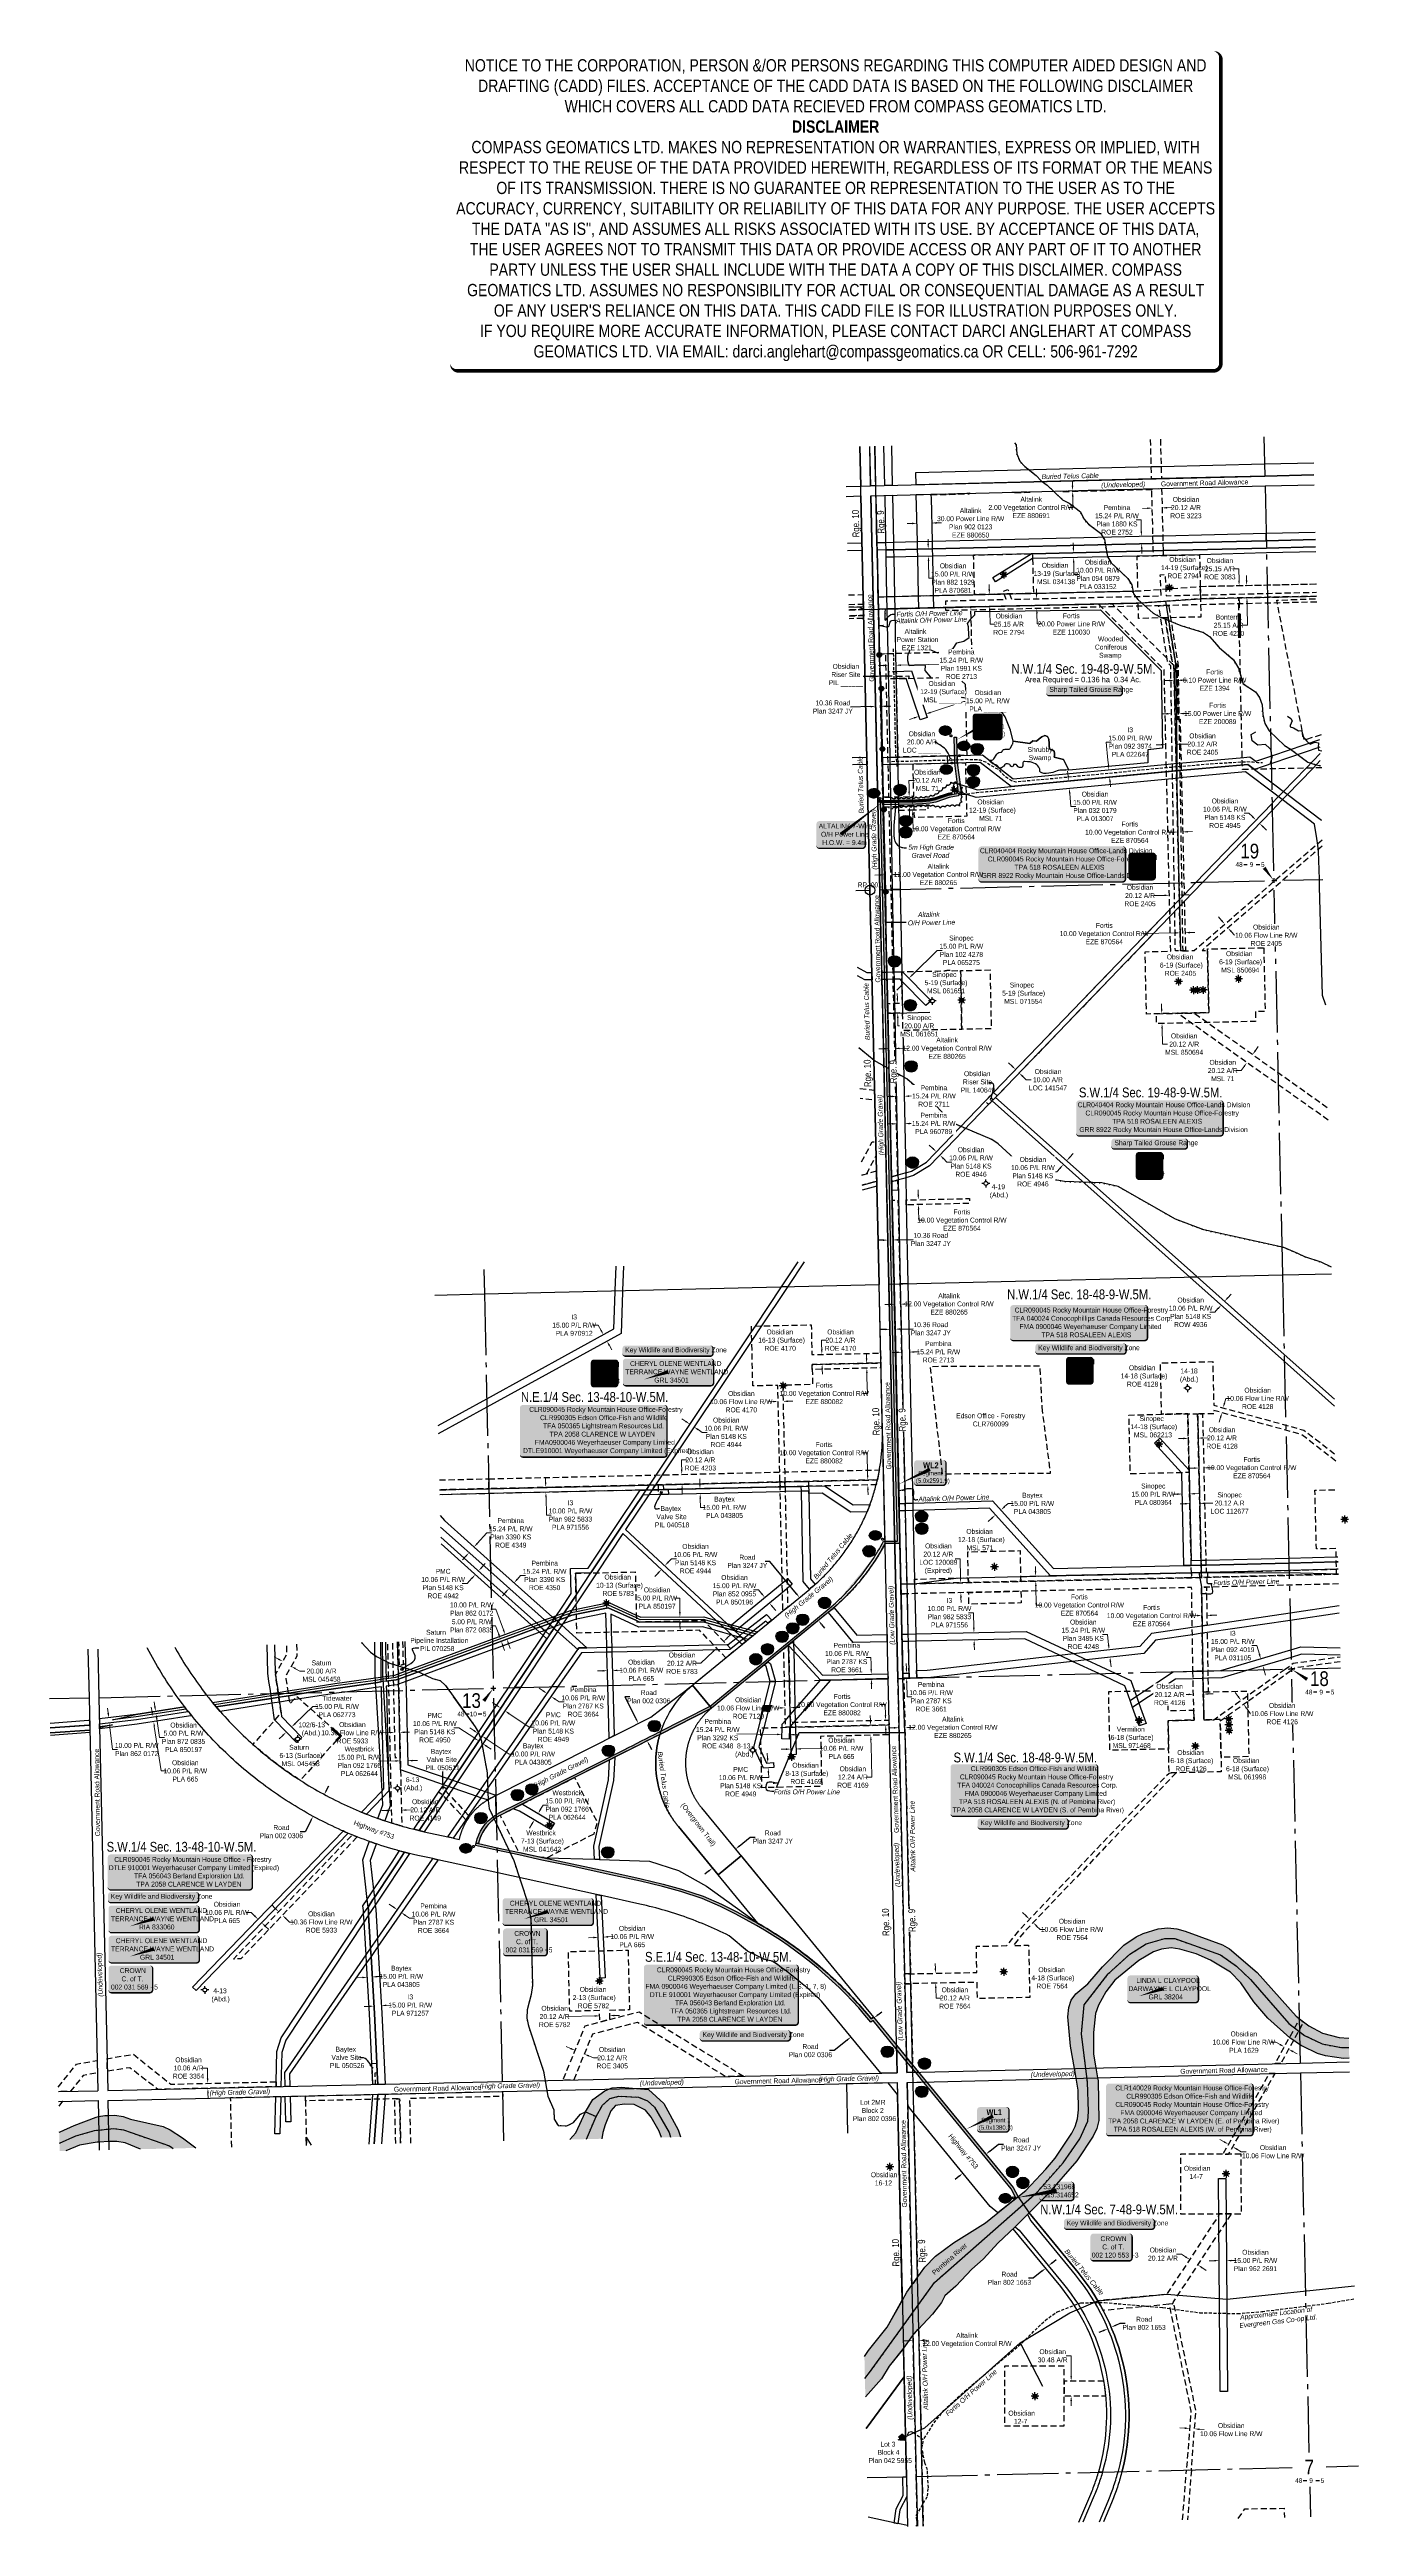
# Model space of a CAD drawing. Extents: x 610781 to 613451, y 5887607 to 5892660.
import ezdxf
from ezdxf.enums import TextEntityAlignment as Align

# ---------------------------------------------------------------- set-up
doc = ezdxf.new("R2010")
doc.units = 0
doc.header["$LTSCALE"] = 5
doc.header["$PDSIZE"] = -1.5
for name, pattern in [('0', [1, 1, 0]), ('foc-ACCESSROAD', [3.75, 2.5, -1.25]), ('foc-FLOWLINE', [3.75, 2.5, -1.25]), ('foc-QUARTERLINE', [33, 25, -3, 2, -3]), ('foc-WHEELTRACKS', [2, 0.4, -1.6]), ('UG_PIPE', [1.875, 1.25, -0.625])]:
    doc.linetypes.add(name, pattern=pattern)
doc.layers.get('Defpoints').update_dxf_attribs({"color": 9})
for name, color, linetype in [('10', 1, 'Continuous'), ('35', 37, 'Continuous'), ('9', 3, 'Continuous'), ('AS-OWNER', 7, 'Continuous'), ('AS-PIPE-UG', 44, 'UG_PIPE'), ('AS-PIPE-UG-T', 44, 'Continuous'), ('AS-POWER', 104, 'foc-POWER'), ('AS-POWER-EXISTING-PP', 72, 'Continuous'), ('AS-POWER-T', 104, 'Continuous'), ('AS-RESIDENCE', 14, 'Continuous'), ('AS-ROADS', 254, 'Continuous'), ('AS-TELUS', 224, 'foc-TEL'), ('AS-UNDERLAY-H', 141, 'Continuous'), ('AS-WILDLIFE-BLOCK', 131, 'Continuous'), ('C-AR', 13, 'foc-ACCESSROAD'), ('C-FLOWLINE', 13, 'foc-FLOWLINE'), ('C-RW', 13, 'Continuous'), ('C-SYMBOL', 7, 'Continuous'), ('C-WS', 13, 'foc-ACCESSROAD'), ('C-WS-S', 13, 'Continuous'), ('CG-NOTES', 7, 'Continuous'), ('D-TXT', 6, 'Continuous'), ('F-AR', 190, 'foc-ACCESSROAD'), ('F-EZE', 190, 'foc-FLOWLINE'), ('F-RW', 190, 'Continuous'), ('F-WS', 190, 'foc-ACCESSROAD'), ('F-WS-S', 190, 'Continuous'), ('L-AREAWORK', 5, 'Continuous'), ('L-ROAD-T', 7, 'Continuous'), ('L-SEC', 7, 'Continuous'), ('L-SECLBL', 7, 'Continuous'), ('L-SECQ', 8, 'foc-QUARTERLINE'), ('L-TITLEDB', 4, 'Continuous'), ('L-TITLEDB-T', 4, 'Continuous'), ('P-CROSSINGS', 250, 'Continuous'), ('P-TEMP-BLOCKS', 250, 'Continuous'), ('P-TEMP-H', 41, 'Continuous'), ('P-TEMP_WORKSPACE', 46, 'Continuous'), ('P-WORKAREA', 113, 'Continuous'), ('P-WORKAREA-COUNTY-H1', 71, 'Continuous'), ('P-WORKAREA-COUNTY1', 104, 'Continuous'), ('P-WORKAREA-H', 111, 'Continuous'), ('ROE', 35, 'Continuous'), ('T-BUSH', 110, '0'), ('T-SLOPE', 48, 'Continuous'), ('T-WATER', 160, 'Continuous'), ('T-WATER-H', 133, 'Continuous'), ('T-WATER-P3', 160, 'foc-WHEELTRACKS'), ('T-WATER-T', 170, 'Continuous'), ('WETLAND', 143, 'Continuous')]:
    doc.layers.add(name, color=color, linetype=linetype)
for name, color, linetype, lineweight in [('AS-GENERAL', 48, 'Continuous', 18), ('C-AR-T', 13, 'Continuous', 9), ('C-FLOWLINE-T', 13, 'Continuous', 9), ('C-RW-T', 13, 'Continuous', 9), ('C-WS-T', 13, 'Continuous', 9), ('F-AR-T', 190, 'Continuous', 9), ('F-EZE-T', 190, 'Continuous', 9), ('F-RW-T', 190, 'Continuous', 9), ('F-WS-T', 190, 'Continuous', 9), ('T-TEXT', 48, 'Continuous', 18)]:
    doc.layers.add(name, color=color, linetype=linetype, lineweight=lineweight)
doc.layers.add('DISCLAIMER', color=7, linetype='Continuous', plot=False)
doc.layers.add('P-150m WELL BORE BUFFER', color=7, linetype='Continuous', true_color=0xddf3e2)
doc.styles.add('100L', font='ARIALN.TTF', dxfattribs={"height": 11})
doc.styles.add('175L', font='ARIALN.TTF', dxfattribs={"height": 20})
doc.styles.add('80', font='ARIALN.TTF', dxfattribs={"height": 10})
doc.styles.add('80CG', font='ARIALN.TTF', dxfattribs={"height": 10})
doc.styles.add('80L', font='ARIALN.TTF', dxfattribs={"height": 10})
doc.styles.add('80LS', font='ARIALNI.TTF', dxfattribs={"height": 10})
doc.styles.add('BOLD', font='ARIALNB.TTF')
doc.styles.add('Crossing', font='ARIALN.TTF', dxfattribs={"height": 10})
doc.styles.add('foc-LtypeFont', font='ARIALN.TTF', dxfattribs={"height": 7.35})
doc.styles.add('SIMPLEX', font='ARIALN.TTF')
doc.styles.add('TXT', font='ARIALN.TTF', dxfattribs={"height": 0.2})
doc.linetypes.add('foc-POWER', pattern='A,6,-1,["P",foc-LtypeFont,S=0.2,R=0,X=-0.625,Y=-0.75],-1.24,4', length=12.24)
doc.linetypes.add('foc-POWER-NOLINE', pattern='A,0,-4,["P",foc-LtypeFont,S=0.2,R=0,X=-0.625,Y=-0.75],-8.24', length=12.24)
doc.linetypes.add('foc-TEL', pattern='A,2,-1,["T",foc-LtypeFont,S=0.2,R=0,X=-0.425,Y=-0.75],-1.24,8', length=12.24)
doc.linetypes.add('foc-TEL-NOLINE', pattern='A,0,-2,["T",foc-LtypeFont,S=0.2,R=0,X=-0.425,Y=-0.75],-10.24', length=12.24)
doc.linetypes.add('foc-TOPO-flowdirection-NOLINE', pattern='A,0,[">",foc-LtypeFont,S=0.3,R=0,X=0,Y=-0.945],-20,[">",foc-LtypeFont,S=0.3,R=0,X=0,Y=-0.945],0', length=20)
doc.dimstyles.new('Compass 5 000', dxfattribs={"dimscale": 5, "dimtxt": 9, "dimasz": 2, "dimexe": 0.2, "dimexo": 0.0625, "dimgap": 0.5, "dimtad": 0, "dimtih": 1, "dimtoh": 1, "dimzin": 0, "dimdsep": 46, "dimtxsty": '80CG', "dimcen": 0.1, "dimse1": 1, "dimse2": 1, "dimclrd": 256, "dimclrt": 256, "dimaunit": 1, "dimadec": 4, "dimazin": 0, "dimtfac": 0.06, "dimtofl": 0, "dimtmove": 0, "dimatfit": 1, "dimfxl": 0.2, "dimtolj": 1, "dimtzin": 0, "dimlwd": -1, "dimarcsym": 0})

# ---------------------------------------------------------------- blocks, each defined once
blk = doc.blocks.new('L-SECLBL')
at = {"layer": '9', "color": 7}
for p, q in [((-5.1, -27.8), (-12.3, -27.8)), ((20.7, -27.8), (13.5, -27.8))]:
    blk.add_line(p, q, dxfattribs=at)
at = {"layer": '10', "color": 2, "style": 'SIMPLEX'}
blk.add_attdef('SEC', text='', height=30, dxfattribs=at).set_placement((0, 0), align=Align.MIDDLE)
at = {"layer": '10', "color": 5, "style": '80L'}
blk.add_attdef('TWP', text='', height=9.5, dxfattribs=at).set_placement((-14.4, -27.4), align=Align.MIDDLE_RIGHT)
blk.add_attdef('RGE', text='', height=9.5, dxfattribs=at).set_placement((3.6, -27.4), align=Align.MIDDLE_CENTER)
blk.add_attdef('MER', text='', height=9.5, dxfattribs=at).set_placement((23.2, -27.4), align=Align.MIDDLE_LEFT)
blk = doc.blocks.new('*D379')
at = {"layer": 'Defpoints', "color": 0, "transparency": 16777216}
for p in [(612090.6, 5889723.4), (612090.8, 5889713.4), (612107.9, 5889713.8)]:
    blk.add_point(p, dxfattribs=at)
at = {"layer": 'F-RW-T', "transparency": 16777216}
for p, q in [((612107.4, 5889733.8), (612107.2, 5889743.8)), ((612108.1, 5889703.8), (612108.5, 5889685.9)), ((612108.5, 5889685.9), (612118.5, 5889685.9))]:
    blk.add_line(p, q, dxfattribs=at)
for points in [[(612109.1, 5889733.8), (612105.7, 5889733.7), (612107.6, 5889723.8)], [(612109.8, 5889703.8), (612106.5, 5889703.7), (612107.9, 5889713.8)]]:
    blk.add_solid(points, dxfattribs=at)
at = {"layer": 'F-RW-T', "transparency": 16777216, "insert": (612157.6, 5889685.9), "char_height": 10, "attachment_point": 5, "style": '80CG'}
blk.add_mtext('\\A1;Baytex\\P15.00 P/L R/W\\PPLA 043805', dxfattribs=at)
blk = doc.blocks.new('*D380')
at = {"layer": 'Defpoints', "color": 0, "transparency": 16777216}
for p in [(611793.2, 5889716.6), (611793.3, 5889726.6), (611793.5, 5889716.6)]:
    blk.add_point(p, dxfattribs=at)
at = {"layer": 'F-RW-T', "transparency": 16777216}
for p, q in [((611792.8, 5889736.6), (611792.6, 5889746.6)), ((611793.5, 5889706.6), (611794.3, 5889670.2)), ((611794.3, 5889670.2), (611804.3, 5889670.2))]:
    blk.add_line(p, q, dxfattribs=at)
for points in [[(611794.4, 5889736.6), (611791.1, 5889736.5), (611793, 5889726.6)], [(611795.1, 5889706.6), (611791.8, 5889706.5), (611793.2, 5889716.6)]]:
    blk.add_solid(points, dxfattribs=at)
at = {"layer": 'F-RW-T', "transparency": 16777216, "insert": (611843.4, 5889670.2), "char_height": 10, "attachment_point": 5, "style": '80CG'}
blk.add_mtext('\\A1;I3\\P10.00 P/L R/W\\PPlan 982 5833\\PPLA 971556', dxfattribs=at)
blk = doc.blocks.new('*D381')
at = {"layer": 'Defpoints', "color": 0, "transparency": 16777216}
for p in [(612575.7, 5889428.3), (612576, 5889413.3), (612666.8, 5889415.3)]:
    blk.add_point(p, dxfattribs=at)
at = {"layer": 'F-RW-T', "transparency": 16777216}
for p, q in [((612665.6, 5889471), (612655.6, 5889471)), ((612666.3, 5889440.3), (612665.6, 5889471)), ((612667, 5889405.3), (612667.3, 5889395.3))]:
    blk.add_line(p, q, dxfattribs=at)
for points in [[(612667.9, 5889440.3), (612664.6, 5889440.2), (612666.5, 5889430.3)], [(612668.7, 5889405.3), (612665.4, 5889405.3), (612666.8, 5889415.3)]]:
    blk.add_solid(points, dxfattribs=at)
at = {"layer": 'F-RW-T', "transparency": 16777216, "insert": (612616.5, 5889471), "char_height": 10, "attachment_point": 5, "style": '80CG'}
blk.add_mtext('\\A1;I3\\P10.00 P/L R/W\\PPlan 982 5833\\PPLA 971556', dxfattribs=at)
blk = doc.blocks.new('*D382')
at = {"layer": 'Defpoints', "color": 0, "transparency": 16777216}
for p in [(612708.6, 5889672.6), (612719.8, 5889682.6), (612721.6, 5889680.6)]:
    blk.add_point(p, dxfattribs=at)
at = {"layer": 'F-RW-T', "transparency": 16777216}
for p, q in [((612703, 5889663.8), (612695.6, 5889657.1)), ((612729, 5889687.3), (612736.5, 5889693.9)), ((612736.5, 5889693.9), (612746.5, 5889693.9))]:
    blk.add_line(p, q, dxfattribs=at)
for points in [[(612701.9, 5889665.1), (612704.1, 5889662.6), (612710.5, 5889670.5)], [(612727.9, 5889688.5), (612730.2, 5889686), (612721.6, 5889680.6)]]:
    blk.add_solid(points, dxfattribs=at)
at = {"layer": 'F-RW-T', "transparency": 16777216, "insert": (612785.6, 5889693.9), "char_height": 10, "attachment_point": 5, "style": '80CG'}
blk.add_mtext('\\A1;Baytex\\P15.00 P/L R/W\\PPLA 043805', dxfattribs=at)
blk = doc.blocks.new('*D385')
at = {"layer": 'Defpoints', "color": 0, "transparency": 16777216}
for p in [(613091.3, 5889715), (613091.4, 5889713.1), (613106.3, 5889715.3)]:
    blk.add_point(p, dxfattribs=at)
at = {"layer": 'F-RW-T', "transparency": 16777216}
for p, q in [((613081.4, 5889712.8), (613071.4, 5889712.6)), ((613116.4, 5889713.6), (613126.4, 5889713.9))]:
    blk.add_line(p, q, dxfattribs=at)
for points in [[(613081.4, 5889714.5), (613081.4, 5889711.2), (613091.4, 5889713.1)], [(613116.4, 5889715.3), (613116.4, 5889712), (613106.4, 5889713.4)]]:
    blk.add_solid(points, dxfattribs=at)
at = {"layer": 'F-RW-T', "transparency": 16777216, "insert": (613032.3, 5889712.6), "char_height": 10, "attachment_point": 5, "style": '80CG'}
blk.add_mtext('\\A1;Sinopec\\P15.00 P/L R/W\\PPLA 080364', dxfattribs=at)
blk = doc.blocks.new('*D387')
at = {"layer": 'C-RW-T', "transparency": 16777216}
for p, q in [((612227.1, 5889517.7), (612217.1, 5889517.7)), ((612233.4, 5889509.9), (612227.1, 5889517.7)), ((612255.6, 5889482.9), (612262, 5889475.2))]:
    blk.add_line(p, q, dxfattribs=at)
for points in [[(612234.7, 5889511), (612232.1, 5889508.9), (612239.8, 5889502.2)], [(612256.9, 5889484), (612254.4, 5889481.9), (612249.3, 5889490.6)]]:
    blk.add_solid(points, dxfattribs=at)
at = {"layer": 'Defpoints', "color": 0, "transparency": 16777216}
for p in [(612239.8, 5889502.2), (612236.2, 5889499.2), (612245.7, 5889487.7)]:
    blk.add_point(p, dxfattribs=at)
at = {"layer": 'C-RW-T', "transparency": 16777216, "insert": (612178, 5889517.7), "char_height": 10, "attachment_point": 5, "style": '80CG'}
blk.add_mtext('\\A1;Obsidian\\P15.00 P/L R/W\\PPlan 852 0955\\PPLA 850196', dxfattribs=at)
blk = doc.blocks.new('*D388')
at = {"layer": 'C-RW-T', "transparency": 16777216}
for p, q in [((611908.8, 5889352.4), (611898.8, 5889352.2)), ((611938.9, 5889353.2), (611948.9, 5889353.5))]:
    blk.add_line(p, q, dxfattribs=at)
for points in [[(611908.8, 5889354.1), (611908.9, 5889350.8), (611918.8, 5889352.7)], [(611938.8, 5889354.9), (611938.9, 5889351.6), (611928.9, 5889353)]]:
    blk.add_solid(points, dxfattribs=at)
at = {"layer": 'Defpoints', "color": 0, "transparency": 16777216}
for p in [(611928.9, 5889353), (611919.1, 5889341.2), (611929.2, 5889341.5)]:
    blk.add_point(p, dxfattribs=at)
at = {"layer": 'C-RW-T', "transparency": 16777216, "insert": (611988, 5889353.5), "char_height": 10, "attachment_point": 5, "style": '80CG'}
blk.add_mtext('\\A1;Obsidian\\P10.06 P/L R/W\\PPLA 665', dxfattribs=at)
blk = doc.blocks.new('*D389')
at = {"layer": 'C-RW-T', "transparency": 16777216}
for p, q in [((611890.2, 5888808.4), (611880.2, 5888807.9)), ((611920.3, 5888809.8), (611930.2, 5888810.3))]:
    blk.add_line(p, q, dxfattribs=at)
for points in [[(611890.1, 5888810), (611890.3, 5888806.7), (611900.2, 5888808.8)], [(611920.2, 5888811.5), (611920.3, 5888808.1), (611910.3, 5888809.3)]]:
    blk.add_solid(points, dxfattribs=at)
at = {"layer": 'Defpoints', "color": 0, "transparency": 16777216}
for p in [(611900.2, 5888808.7), (611910.3, 5888809.3), (611910.3, 5888809.2)]:
    blk.add_point(p, dxfattribs=at)
at = {"layer": 'C-RW-T', "transparency": 16777216, "insert": (611969.3, 5888810.3), "char_height": 10, "attachment_point": 5, "style": '80CG'}
blk.add_mtext('\\A1;Obsidian\\P10.06 P/L R/W\\PPLA 665', dxfattribs=at)
blk = doc.blocks.new('*D390')
at = {"layer": 'C-RW-T', "transparency": 16777216}
for p, q in [((611191.8, 5888859.5), (611181.8, 5888859.5)), ((611199, 5888852.6), (611191.8, 5888859.5)), ((611220.6, 5888831.7), (611227.8, 5888824.8))]:
    blk.add_line(p, q, dxfattribs=at)
for points in [[(611200.1, 5888853.8), (611197.8, 5888851.4), (611206.2, 5888845.6)], [(611221.8, 5888832.9), (611219.4, 5888830.5), (611213.4, 5888838.6)]]:
    blk.add_solid(points, dxfattribs=at)
at = {"layer": 'Defpoints', "color": 0, "transparency": 16777216}
for p in [(611206.2, 5888845.6), (611206.9, 5888846.4), (611214.1, 5888839.4)]:
    blk.add_point(p, dxfattribs=at)
at = {"layer": 'C-RW-T', "transparency": 16777216, "insert": (611142.7, 5888859.5), "char_height": 10, "attachment_point": 5, "style": '80CG'}
blk.add_mtext('\\A1;Obsidian\\P10.06 P/L R/W\\PPLA 665', dxfattribs=at)
blk = doc.blocks.new('*D392')
at = {"layer": 'C-RW-T', "transparency": 16777216}
for p, q in [((612283.2, 5889192.6), (612273.2, 5889192.3)), ((612313.3, 5889193.3), (612357.3, 5889194.3))]:
    blk.add_line(p, q, dxfattribs=at)
for points in [[(612283.2, 5889194.2), (612283.3, 5889190.9), (612293.2, 5889192.8)], [(612313.3, 5889194.9), (612313.3, 5889191.6), (612303.3, 5889193)]]:
    blk.add_solid(points, dxfattribs=at)
at = {"layer": 'Defpoints', "color": 0, "transparency": 16777216}
for p in [(612293.2, 5889194.1), (612303.3, 5889194.3), (612303.3, 5889193)]:
    blk.add_point(p, dxfattribs=at)
at = {"layer": 'C-RW-T', "transparency": 16777216, "insert": (612396.3, 5889194.3), "char_height": 10, "attachment_point": 5, "style": '80CG'}
blk.add_mtext('\\A1;Obsidian\\P10.06 P/L R/W\\PPLA 665', dxfattribs=at)
blk = doc.blocks.new('*D394')
at = {"layer": 'Defpoints', "color": 0, "transparency": 16777216}
for p in [(611769.8, 5889048.5), (611777.4, 5889061.4), (611777.4, 5889061.3)]:
    blk.add_point(p, dxfattribs=at)
at = {"layer": 'F-RW-T', "transparency": 16777216}
for p, q in [((611782.5, 5889070), (611787.6, 5889078.6)), ((611787.6, 5889078.6), (611797.6, 5889078.6)), ((611764.7, 5889039.8), (611759.7, 5889031.2))]:
    blk.add_line(p, q, dxfattribs=at)
for points in [[(611763.3, 5889040.7), (611766.2, 5889039), (611769.8, 5889048.4)], [(611781.1, 5889070.8), (611784, 5889069.1), (611777.4, 5889061.3)]]:
    blk.add_solid(points, dxfattribs=at)
at = {"layer": 'F-RW-T', "transparency": 16777216, "insert": (611836.7, 5889078.6), "char_height": 10, "attachment_point": 5, "style": '80CG'}
blk.add_mtext('\\A1;Westbrick\\P15.00 P/L R/W\\PPlan 092 1766\\PPLA 062644', dxfattribs=at)
blk = doc.blocks.new('*D395')
at = {"layer": 'Defpoints', "color": 0, "transparency": 16777216}
for p in [(611495.6, 5889204), (611510.6, 5889204.3), (611511.4, 5889169.1)]:
    blk.add_point(p, dxfattribs=at)
at = {"layer": 'F-RW-T', "transparency": 16777216}
for p, q in [((611486.4, 5889168.5), (611451.9, 5889167.8)), ((611521.4, 5889169.3), (611531.4, 5889169.6))]:
    blk.add_line(p, q, dxfattribs=at)
for points in [[(611486.4, 5889170.2), (611486.4, 5889166.9), (611496.4, 5889168.8)], [(611521.3, 5889171), (611521.4, 5889167.7), (611511.4, 5889169.1)]]:
    blk.add_solid(points, dxfattribs=at)
at = {"layer": 'F-RW-T', "transparency": 16777216, "insert": (611412.8, 5889167.8), "char_height": 10, "attachment_point": 5, "style": '80CG'}
blk.add_mtext('\\A1;Westbrick\\P15.00 P/L R/W\\PPlan 092 1766\\PPLA 062644', dxfattribs=at)
blk = doc.blocks.new('*D396')
at = {"layer": 'Defpoints', "color": 0, "transparency": 16777216}
for p in [(611429.3, 5888726.7), (611439.2, 5888728), (611439.2, 5888727.3)]:
    blk.add_point(p, dxfattribs=at)
at = {"layer": 'F-RW-T', "transparency": 16777216}
for p, q in [((611419.2, 5888726.8), (611409.3, 5888726.2)), ((611449.2, 5888728.6), (611459.2, 5888729.1))]:
    blk.add_line(p, q, dxfattribs=at)
for points in [[(611419.1, 5888728.4), (611419.3, 5888725.1), (611429.2, 5888727.4)], [(611449.1, 5888730.2), (611449.3, 5888726.9), (611439.2, 5888728)]]:
    blk.add_solid(points, dxfattribs=at)
at = {"layer": 'F-RW-T', "transparency": 16777216, "insert": (611498.3, 5888729.1), "char_height": 10, "attachment_point": 5, "style": '80CG'}
blk.add_mtext('\\A1;Baytex\\P15.00 P/L R/W\\PPLA 043805', dxfattribs=at)
blk = doc.blocks.new('*D400')
at = {"layer": 'Defpoints', "color": 0, "transparency": 16777216}
for p in [(611441.8, 5888684.4), (611456.8, 5888685.3), (611457.7, 5888669.4)]:
    blk.add_point(p, dxfattribs=at)
at = {"layer": 'F-RW-T', "transparency": 16777216}
for p, q in [((611432.7, 5888668), (611422.8, 5888667.4)), ((611467.7, 5888670), (611477.7, 5888670.6))]:
    blk.add_line(p, q, dxfattribs=at)
for points in [[(611432.6, 5888669.6), (611432.8, 5888666.3), (611442.7, 5888668.6)], [(611467.6, 5888671.7), (611467.8, 5888668.4), (611457.7, 5888669.4)]]:
    blk.add_solid(points, dxfattribs=at)
at = {"layer": 'F-RW-T', "transparency": 16777216, "insert": (611516.8, 5888670.6), "char_height": 10, "attachment_point": 5, "style": '80CG'}
blk.add_mtext('\\A1;I3\\P15.00 P/L R/W\\PPLA 971257', dxfattribs=at)
blk = doc.blocks.new('*D403')
at = {"layer": 'C-RW-T', "transparency": 16777216}
for p, q in [((612066.4, 5889500.8), (612056.4, 5889500.8)), ((612066.6, 5889472.1), (612066.4, 5889500.8)), ((612066.8, 5889447.1), (612066.9, 5889437.1))]:
    blk.add_line(p, q, dxfattribs=at)
for points in [[(612068.3, 5889472.1), (612065, 5889472.1), (612066.7, 5889462.1)], [(612068.5, 5889447.1), (612065.1, 5889447.1), (612066.7, 5889457.1)]]:
    blk.add_solid(points, dxfattribs=at)
at = {"layer": 'Defpoints', "color": 0, "transparency": 16777216}
for p in [(612017.7, 5889461.8), (612017.7, 5889456.8), (612066.7, 5889462.1)]:
    blk.add_point(p, dxfattribs=at)
at = {"layer": 'C-RW-T', "transparency": 16777216, "insert": (612020.1, 5889500.8), "char_height": 10, "attachment_point": 5, "style": '80CG'}
blk.add_mtext('\\A1;Obsidian\\P5.00 P/L R/W\\PPLA 850197', dxfattribs=at)
blk = doc.blocks.new('*D404')
at = {"layer": 'C-RW-T', "transparency": 16777216}
for p, q in [((610995.6, 5889279.5), (610994.1, 5889289.4)), ((610999.5, 5889254.8), (611005.4, 5889216.7)), ((611005.4, 5889216.7), (611015.4, 5889216.7))]:
    blk.add_line(p, q, dxfattribs=at)
for points in [[(610997.2, 5889279.7), (610994, 5889279.2), (610997.1, 5889269.6)], [(611001.1, 5889255), (610997.8, 5889254.5), (610997.9, 5889264.6)]]:
    blk.add_solid(points, dxfattribs=at)
at = {"layer": 'Defpoints', "color": 0, "transparency": 16777216}
for p in [(610997.9, 5889264.6), (611015.1, 5889272.4), (611015.8, 5889267.4)]:
    blk.add_point(p, dxfattribs=at)
at = {"layer": 'C-RW-T', "transparency": 16777216, "insert": (611054.2, 5889216.7), "char_height": 10, "attachment_point": 5, "style": '80CG'}
blk.add_mtext('\\A1;Obsidian\\P5.00 P/L R/W\\PPlan 872 0835\\PPLA 850197', dxfattribs=at)
blk = doc.blocks.new('*D410')
at = {"layer": 'Defpoints', "color": 0, "transparency": 16777216}
for p in [(611917.9, 5890024.9), (611717.4, 5889931.9), (611724.6, 5889918.8)]:
    blk.add_point(p, dxfattribs=at)
at = {"layer": 'F-RW-T', "transparency": 16777216}
for p, q in [((611900, 5890057.5), (611890, 5890057.5)), ((611905.8, 5890046.8), (611900, 5890057.5)), ((611922.7, 5890016.1), (611927.5, 5890007.4))]:
    blk.add_line(p, q, dxfattribs=at)
for points in [[(611907.3, 5890047.6), (611904.4, 5890046), (611910.7, 5890038.1)], [(611924.2, 5890016.9), (611921.2, 5890015.3), (611917.9, 5890024.9)]]:
    blk.add_solid(points, dxfattribs=at)
at = {"layer": 'F-RW-T', "transparency": 16777216, "insert": (611850.9, 5890057.5), "char_height": 10, "attachment_point": 5, "style": '80CG'}
blk.add_mtext('\\A1;I3\\P15.00 P/L R/W\\PPLA 970912', dxfattribs=at)
blk = doc.blocks.new('*D415')
at = {"layer": 'C-RW-T', "transparency": 16777216}
for p, q in [((612869.3, 5891643.2), (612869, 5891653.2)), ((612870, 5891613.2), (612870.5, 5891589)), ((612870.5, 5891589), (612880.5, 5891589))]:
    blk.add_line(p, q, dxfattribs=at)
for points in [[(612870.9, 5891643.3), (612867.6, 5891643.2), (612869.5, 5891633.2)], [(612871.6, 5891613.3), (612868.3, 5891613.2), (612869.7, 5891623.2)]]:
    blk.add_solid(points, dxfattribs=at)
at = {"layer": 'Defpoints', "color": 0, "transparency": 16777216}
for p in [(612815.2, 5891631.9), (612815.4, 5891621.9), (612869.7, 5891623.2)]:
    blk.add_point(p, dxfattribs=at)
at = {"layer": 'C-RW-T', "transparency": 16777216, "insert": (612919.6, 5891589), "char_height": 10, "attachment_point": 5, "style": '80CG'}
blk.add_mtext('\\A1;Obsidian\\P10.00 P/L R/W\\PPlan 094 0879\\PPLA 033152', dxfattribs=at)
blk = doc.blocks.new('*D416')
at = {"layer": 'Defpoints', "color": 0, "transparency": 16777216}
for p in [(613251.5, 5889377), (613254.5, 5889377.9), (613258.8, 5889363.5)]:
    blk.add_point(p, dxfattribs=at)
at = {"layer": 'F-RW-T', "transparency": 16777216}
for p, q in [((613243.6, 5889403.9), (613233.6, 5889403.9)), ((613248.7, 5889386.6), (613243.6, 5889403.9)), ((613258.7, 5889353.1), (613261.5, 5889343.5))]:
    blk.add_line(p, q, dxfattribs=at)
for points in [[(613250.3, 5889387.1), (613247.1, 5889386.1), (613251.5, 5889377)], [(613260.3, 5889353.5), (613257.1, 5889352.6), (613255.8, 5889362.7)]]:
    blk.add_solid(points, dxfattribs=at)
at = {"layer": 'F-RW-T', "transparency": 16777216, "insert": (613194.5, 5889403.9), "char_height": 10, "attachment_point": 5, "style": '80CG'}
blk.add_mtext('\\A1;I3\\P15.00 P/L R/W\\PPlan 092 4019\\PPLA 031105', dxfattribs=at)
blk = doc.blocks.new('GAS')
h = blk.add_hatch(color=255)
h.dxf.hatch_style = 1
edge = h.paths.add_edge_path()
edge.add_arc((0, 0), 0.9, 0, 360)
for p, q in [((-0.8, 0), (-1.6, 0)), ((-0.6, 0.6), (-1.1, 1.1)), ((0, 0.8), (0, 1.6)), ((0.6, 0.6), (1.1, 1.1)), ((1.6, 0), (0.8, 0)), ((-0.6, -0.6), (-1.1, -1.1)), ((0, -0.8), (0, -1.6)), ((1.1, -1.1), (0.6, -0.6))]:
    blk.add_line(p, q)
blk.add_circle((0, 0), 0.8)
blk = doc.blocks.new('GABD')
for p, q in [((-0.8, 0), (-1.6, 0)), ((0, 0.8), (0, 1.6)), ((1.6, 0), (0.8, 0)), ((0, -0.8), (0, -1.6))]:
    blk.add_line(p, q)
blk.add_circle((0, 0), 0.8)
blk = doc.blocks.new('*D433')
at = {"layer": 'Defpoints', "color": 0, "transparency": 16777216}
for p in [(612580.2, 5891693.8), (612550.7, 5891669.8), (612580.7, 5891670.5)]:
    blk.add_point(p, dxfattribs=at)
at = {"layer": 'F-EZE-T', "transparency": 16777216}
for p, q in [((612540.2, 5891692.8), (612530.2, 5891692.6)), ((612590.2, 5891694), (612600.2, 5891694.2))]:
    blk.add_line(p, q, dxfattribs=at)
for points in [[(612540.2, 5891694.5), (612540.2, 5891691.2), (612550.2, 5891693.1)], [(612590.1, 5891695.7), (612590.2, 5891692.3), (612580.2, 5891693.8)]]:
    blk.add_solid(points, dxfattribs=at)
at = {"layer": 'F-EZE-T', "transparency": 16777216, "insert": (612659.7, 5891694.2), "char_height": 10, "attachment_point": 5, "style": '80CG'}
blk.add_mtext('\\A1;Altalink\\P30.00 Power Line R/W\\PPlan 902 0123\\PEZE 880650', dxfattribs=at)
blk = doc.blocks.new('*D434')
at = {"layer": 'Defpoints', "color": 0, "transparency": 16777216}
for p in [(612867.7, 5891757.8), (612947.4, 5891761.7), (612947.4, 5891759.8)]:
    blk.add_point(p, dxfattribs=at)
at = {"layer": 'F-EZE-T', "transparency": 16777216}
for p, q in [((612867.4, 5891769.7), (612867.2, 5891779.7)), ((612858.5, 5891725.5), (612868.5, 5891725.5)), ((612868, 5891747.8), (612868.2, 5891737.8)), ((612868.5, 5891725.5), (612868.2, 5891737.8))]:
    blk.add_line(p, q, dxfattribs=at)
for points in [[(612869.1, 5891769.7), (612865.8, 5891769.7), (612867.7, 5891759.7)], [(612869.7, 5891747.9), (612866.3, 5891747.8), (612867.7, 5891757.8)]]:
    blk.add_solid(points, dxfattribs=at)
at = {"layer": 'F-EZE-T', "transparency": 16777216, "insert": (612783.3, 5891725.5), "char_height": 10, "attachment_point": 5, "style": '80CG'}
blk.add_mtext('\\A1;Altalink\\P2.00 Vegetation Control R/W\\PEZE 880691', dxfattribs=at)
blk = doc.blocks.new('*D435')
at = {"layer": 'Defpoints', "color": 0, "transparency": 16777216}
for p in [(613008.1, 5891666.9), (613029.1, 5891667.4), (613029.5, 5891652.2)]:
    blk.add_point(p, dxfattribs=at)
at = {"layer": 'F-EZE-T', "transparency": 16777216}
for p, q in [((613007.3, 5891700.2), (612997.3, 5891700.2)), ((613007.9, 5891676.9), (613007.3, 5891700.2)), ((613008.7, 5891641.7), (613009, 5891631.7))]:
    blk.add_line(p, q, dxfattribs=at)
for points in [[(613009.5, 5891676.9), (613006.2, 5891676.8), (613008.1, 5891666.9)], [(613010.4, 5891641.7), (613007.1, 5891641.6), (613008.5, 5891651.7)]]:
    blk.add_solid(points, dxfattribs=at)
at = {"layer": 'F-EZE-T', "transparency": 16777216, "insert": (612958.2, 5891700.2), "char_height": 10, "attachment_point": 5, "style": '80CG'}
blk.add_mtext('\\A1;Pembina\\P15.24 P/L R/W\\PPlan 1880 KS\\PROE 2752', dxfattribs=at)
blk = doc.blocks.new('*D436')
at = {"layer": 'C-RW-T', "transparency": 16777216}
for p, q in [((612573, 5891651.1), (612572.8, 5891661.1)), ((612573.8, 5891616.1), (612574.7, 5891581.4)), ((612574.7, 5891581.4), (612584.7, 5891581.4))]:
    blk.add_line(p, q, dxfattribs=at)
for points in [[(612574.7, 5891651.1), (612571.3, 5891651.1), (612573.2, 5891641.1)], [(612575.5, 5891616.1), (612572.2, 5891616.1), (612573.6, 5891626.1)]]:
    blk.add_solid(points, dxfattribs=at)
at = {"layer": 'Defpoints', "color": 0, "transparency": 16777216}
for p in [(612573.6, 5891626.1), (612593.6, 5891641.6), (612594, 5891626.6)]:
    blk.add_point(p, dxfattribs=at)
at = {"layer": 'C-RW-T', "transparency": 16777216, "insert": (612623.8, 5891581.4), "char_height": 10, "attachment_point": 5, "style": '80CG'}
blk.add_mtext('\\A1;Obsidian\\P15.00 P/L R/W\\PPlan 882 1929\\PPLA 870681', dxfattribs=at)
blk = doc.blocks.new('*D437')
at = {"layer": 'C-AR-T', "transparency": 16777216}
for p, q in [((613020.2, 5891724), (613010.2, 5891723.7)), ((613060.3, 5891724.9), (613070.3, 5891725.2))]:
    blk.add_line(p, q, dxfattribs=at)
for points in [[(613020.2, 5891725.6), (613020.3, 5891722.3), (613030.2, 5891724.2)], [(613060.3, 5891726.6), (613060.4, 5891723.2), (613050.3, 5891724.7)]]:
    blk.add_solid(points, dxfattribs=at)
at = {"layer": 'Defpoints', "color": 0, "transparency": 16777216}
for p in [(613030.2, 5891724.6), (613050.3, 5891725), (613050.3, 5891724.7)]:
    blk.add_point(p, dxfattribs=at)
at = {"layer": 'C-AR-T', "transparency": 16777216, "insert": (613098.9, 5891725.2), "char_height": 10, "attachment_point": 5, "style": '80CG'}
blk.add_mtext('\\A1;Obsidian\\P20.12 A/R\\PROE 3223', dxfattribs=at)
blk = doc.blocks.new('*D438')
at = {"layer": 'C-RW-T', "transparency": 16777216}
for p, q in [((612697.7, 5891558.4), (612697.5, 5891568.4)), ((612698.7, 5891513.4), (612699.3, 5891487.4)), ((612699.3, 5891487.4), (612709.3, 5891487.4))]:
    blk.add_line(p, q, dxfattribs=at)
for points in [[(612699.4, 5891558.4), (612696, 5891558.3), (612697.9, 5891548.4)], [(612700.4, 5891513.4), (612697, 5891513.3), (612698.5, 5891523.4)]]:
    blk.add_solid(points, dxfattribs=at)
at = {"layer": 'Defpoints', "color": 0, "transparency": 16777216}
for p in [(612698.5, 5891523.4), (612764.8, 5891549.9), (612765.3, 5891524.9)]:
    blk.add_point(p, dxfattribs=at)
at = {"layer": 'C-RW-T', "transparency": 16777216, "insert": (612737.8, 5891487.4), "char_height": 10, "attachment_point": 5, "style": '80CG'}
blk.add_mtext('\\A1;Obsidian\\P25.15 A/R\\PROE 2794', dxfattribs=at)
blk = doc.blocks.new('*D439')
at = {"layer": 'Defpoints', "color": 0, "transparency": 16777216}
for p in [(612841.6, 5891540.4), (612794.8, 5891519.3), (612842.1, 5891520.4)]:
    blk.add_point(p, dxfattribs=at)
at = {"layer": 'F-EZE-T', "transparency": 16777216}
for p, q in [((612794.1, 5891549.3), (612793.9, 5891559.3)), ((612795, 5891509.3), (612795.5, 5891487.9)), ((612795.5, 5891487.9), (612805.5, 5891487.9))]:
    blk.add_line(p, q, dxfattribs=at)
for points in [[(612795.8, 5891549.4), (612792.4, 5891549.3), (612794.3, 5891539.3)], [(612796.7, 5891509.4), (612793.3, 5891509.3), (612794.8, 5891519.3)]]:
    blk.add_solid(points, dxfattribs=at)
at = {"layer": 'F-EZE-T', "transparency": 16777216, "insert": (612865.1, 5891487.9), "char_height": 10, "attachment_point": 5, "style": '80CG'}
blk.add_mtext('\\A1;Fortis\\P20.00 Power Line R/W\\PEZE 110030', dxfattribs=at)
blk = doc.blocks.new('*D440')
at = {"layer": 'C-RW-T', "transparency": 16777216}
for p, q in [((613206.7, 5891600.5), (613196.7, 5891600.5)), ((613207.2, 5891576.2), (613206.7, 5891600.5)), ((613208.2, 5891531.1), (613208.4, 5891521.1))]:
    blk.add_line(p, q, dxfattribs=at)
for points in [[(613208.9, 5891576.3), (613205.5, 5891576.2), (613207.4, 5891566.2)], [(613209.8, 5891531.1), (613206.5, 5891531), (613208, 5891541.1)]]:
    blk.add_solid(points, dxfattribs=at)
at = {"layer": 'Defpoints', "color": 0, "transparency": 16777216}
for p in [(613208, 5891541.1), (613230.4, 5891566.7), (613231, 5891541.6)]:
    blk.add_point(p, dxfattribs=at)
at = {"layer": 'C-RW-T', "transparency": 16777216, "insert": (613168.1, 5891600.5), "char_height": 10, "attachment_point": 5, "style": '80CG'}
blk.add_mtext('\\A1;Obsidian\\P25.15 A/R\\PROE 3083    ', dxfattribs=at)
blk = doc.blocks.new('*D441')
at = {"layer": 'C-RW-T', "transparency": 16777216}
for p, q in [((613048, 5891241.6), (613038, 5891241.4)), ((613088.1, 5891242.5), (613104.1, 5891242.9))]:
    blk.add_line(p, q, dxfattribs=at)
for points in [[(613048, 5891243.3), (613048, 5891239.9), (613058, 5891241.8)], [(613088.1, 5891244.2), (613088.2, 5891240.9), (613078.1, 5891242.3)]]:
    blk.add_solid(points, dxfattribs=at)
at = {"layer": 'Defpoints', "color": 0, "transparency": 16777216}
for p in [(613055.3, 5891357.8), (613075.4, 5891358.3), (613078.1, 5891242.3)]:
    blk.add_point(p, dxfattribs=at)
at = {"layer": 'C-RW-T', "transparency": 16777216, "insert": (613132.7, 5891242.9), "char_height": 10, "attachment_point": 5, "style": '80CG'}
blk.add_mtext('\\A1;Obsidian\\P20.12 A/R\\PROE 2405', dxfattribs=at)
blk = doc.blocks.new('*D442')
at = {"layer": 'Defpoints', "color": 0, "transparency": 16777216}
for p in [(613069.5, 5891305.7), (613084.5, 5891305.9), (613084.5, 5891305)]:
    blk.add_point(p, dxfattribs=at)
at = {"layer": 'F-EZE-T', "transparency": 16777216}
for p, q in [((613059.5, 5891304.6), (613049.5, 5891304.4)), ((613094.5, 5891305.2), (613104.5, 5891305.3))]:
    blk.add_line(p, q, dxfattribs=at)
for points in [[(613059.5, 5891306.3), (613059.5, 5891302.9), (613069.5, 5891304.8)], [(613094.5, 5891306.8), (613094.5, 5891303.5), (613084.5, 5891305)]]:
    blk.add_solid(points, dxfattribs=at)
at = {"layer": 'F-EZE-T', "transparency": 16777216, "insert": (613163.6, 5891305.3), "char_height": 10, "attachment_point": 5, "style": '80CG'}
blk.add_mtext('\\A1;Fortis\\P15.00 Power Line R/W\\PEZE 200089', dxfattribs=at)
blk = doc.blocks.new('*D443')
at = {"layer": 'Defpoints', "color": 0, "transparency": 16777216}
for p in [(613075.1, 5891372.7), (613081.2, 5891372.9), (613081.2, 5891372.9)]:
    blk.add_point(p, dxfattribs=at)
at = {"layer": 'F-EZE-T', "transparency": 16777216}
for p, q in [((613065.1, 5891372.5), (613055.1, 5891372.3)), ((613091.2, 5891373.1), (613101.2, 5891373.3))]:
    blk.add_line(p, q, dxfattribs=at)
for points in [[(613065.1, 5891374.2), (613065.1, 5891370.8), (613075.1, 5891372.7)], [(613091.1, 5891374.8), (613091.2, 5891371.4), (613081.2, 5891372.9)]]:
    blk.add_solid(points, dxfattribs=at)
at = {"layer": 'F-EZE-T', "transparency": 16777216, "insert": (613157.5, 5891373.3), "char_height": 10, "attachment_point": 5, "style": '80CG'}
blk.add_mtext('\\A1;Fortis\\P6.10 Power Line R/W\\PEZE 1394', dxfattribs=at)
blk = doc.blocks.new('*D444')
at = {"layer": 'Defpoints', "color": 0, "transparency": 16777216}
for p in [(613081.2, 5891107.9), (613091.2, 5891108.2), (613092.3, 5891063.7)]:
    blk.add_point(p, dxfattribs=at)
at = {"layer": 'F-EZE-T', "transparency": 16777216}
for p, q in [((613072.3, 5891063.2), (613062.3, 5891063)), ((613102.3, 5891063.9), (613112.3, 5891064.2))]:
    blk.add_line(p, q, dxfattribs=at)
for points in [[(613072.2, 5891064.9), (613072.3, 5891061.6), (613082.3, 5891063.5)], [(613102.2, 5891065.6), (613102.3, 5891062.3), (613092.3, 5891063.7)]]:
    blk.add_solid(points, dxfattribs=at)
at = {"layer": 'F-EZE-T', "transparency": 16777216, "insert": (612984.3, 5891063), "char_height": 10, "attachment_point": 5, "style": '80CG'}
blk.add_mtext('\\A1;Fortis\\P10.00 Vegetation Control R/W\\PEZE 870564', dxfattribs=at)
blk = doc.blocks.new('*D445')
at = {"layer": 'Defpoints', "color": 0, "transparency": 16777216}
for p in [(612491.8, 5891401.2), (612507.1, 5891403.7), (612507.1, 5891401.5)]:
    blk.add_point(p, dxfattribs=at)
at = {"layer": 'F-RW-T', "transparency": 16777216}
for p, q in [((612481.8, 5891403.3), (612471.8, 5891403.1)), ((612517.1, 5891403.9), (612601.6, 5891405.6))]:
    blk.add_line(p, q, dxfattribs=at)
for points in [[(612481.8, 5891404.9), (612481.8, 5891401.6), (612491.8, 5891403.5)], [(612517, 5891405.6), (612517.1, 5891402.3), (612507.1, 5891403.7)]]:
    blk.add_solid(points, dxfattribs=at)
at = {"layer": 'F-RW-T', "transparency": 16777216, "insert": (612640.7, 5891405.6), "char_height": 10, "attachment_point": 5, "style": '80CG', "bg_fill": 3, "box_fill_scale": 1.1, "bg_fill_color": 256, "bg_fill_true_color": 13158600, "bg_fill_transparency": 0}
blk.add_mtext('\\A1;Pembina\\P15.24 P/L R/W\\PPlan 1991 KS\\PROE 2713', dxfattribs=at)
blk = doc.blocks.new('*D446')
at = {"layer": 'C-RW-T', "transparency": 16777216}
for p, q in [((612543.7, 5891168.8), (612533.7, 5891168.8)), ((612533.7, 5891168.8), (612534, 5891155.8)), ((612534.2, 5891145.8), (612534, 5891155.8)), ((612535.1, 5891105.7), (612535.3, 5891095.7))]:
    blk.add_line(p, q, dxfattribs=at)
for points in [[(612535.9, 5891145.8), (612532.5, 5891145.8), (612534.4, 5891135.8)], [(612536.8, 5891105.7), (612533.4, 5891105.7), (612534.9, 5891115.7)]]:
    blk.add_solid(points, dxfattribs=at)
at = {"layer": 'Defpoints', "color": 0, "transparency": 16777216}
for p in [(612527.7, 5891135.7), (612528.2, 5891115.5), (612534.9, 5891115.7)]:
    blk.add_point(p, dxfattribs=at)
at = {"layer": 'C-RW-T', "transparency": 16777216, "insert": (612571.4, 5891168.8), "char_height": 10, "attachment_point": 5, "style": '80CG'}
blk.add_mtext('\\A1;Obsidian\\P20.12 A/R\\PMSL 71', dxfattribs=at)
blk = doc.blocks.new('*D447')
at = {"layer": 'Defpoints', "color": 0, "transparency": 16777216}
for p in [(612541, 5891118), (612548.2, 5891118.2), (612548.4, 5891108.2)]:
    blk.add_point(p, dxfattribs=at)
at = {"layer": 'F-EZE-T', "transparency": 16777216}
for p, q in [((612540.8, 5891128), (612540.5, 5891138)), ((612541.5, 5891098), (612541.8, 5891088)), ((612542.2, 5891070), (612541.8, 5891088)), ((612552.2, 5891070), (612542.2, 5891070))]:
    blk.add_line(p, q, dxfattribs=at)
for points in [[(612542.4, 5891128.1), (612539.1, 5891128), (612541, 5891118)], [(612543.2, 5891098.1), (612539.9, 5891098), (612541.3, 5891108)]]:
    blk.add_solid(points, dxfattribs=at)
at = {"layer": 'F-EZE-T', "transparency": 16777216, "insert": (612630.2, 5891070), "char_height": 10, "attachment_point": 5, "style": '80CG'}
blk.add_mtext('\\A1;Fortis\\P10.00 Vegetation Control R/W\\PEZE 870564', dxfattribs=at)
blk = doc.blocks.new('*D448')
at = {"layer": 'Defpoints', "color": 0, "transparency": 16777216}
for p in [(612483.4, 5891006.8), (612495.4, 5891007), (612496.1, 5890976.4)]:
    blk.add_point(p, dxfattribs=at)
at = {"layer": 'F-EZE-T', "transparency": 16777216}
for p, q in [((612474.1, 5890975.9), (612464.1, 5890975.6)), ((612506.1, 5890976.6), (612516.1, 5890976.8))]:
    blk.add_line(p, q, dxfattribs=at)
for points in [[(612474.1, 5890977.5), (612474.1, 5890974.2), (612484.1, 5890976.1)], [(612506.1, 5890978.3), (612506.1, 5890974.9), (612496.1, 5890976.4)]]:
    blk.add_solid(points, dxfattribs=at)
at = {"layer": 'F-EZE-T', "transparency": 16777216, "insert": (612594, 5890976.8), "char_height": 10, "attachment_point": 5, "style": '80CG'}
blk.add_mtext('\\A1;Altalink\\P12.00 Vegetation Control R/W\\PEZE 880265', dxfattribs=at)
blk = doc.blocks.new('*D449')
at = {"layer": 'C-RW-T', "transparency": 16777216}
for p, q in [((613227.5, 5891101.7), (613217.5, 5891101.7)), ((613234.7, 5891094.8), (613227.5, 5891101.7)), ((613256.3, 5891074), (613263.5, 5891067))]:
    blk.add_line(p, q, dxfattribs=at)
for points in [[(613235.8, 5891096), (613233.5, 5891093.6), (613241.9, 5891087.9)], [(613257.5, 5891075.2), (613255.2, 5891072.8), (613249.1, 5891080.9)]]:
    blk.add_solid(points, dxfattribs=at)
at = {"layer": 'Defpoints', "color": 0, "transparency": 16777216}
for p in [(613241.9, 5891087.9), (613164.5, 5891007.6), (613171.8, 5891000.6)]:
    blk.add_point(p, dxfattribs=at)
at = {"layer": 'C-RW-T', "transparency": 16777216, "insert": (613178.4, 5891101.7), "char_height": 10, "attachment_point": 5, "style": '80CG'}
blk.add_mtext('\\A1;Obsidian\\P10.06 P/L R/W\\PPlan 5148 KS\\PROE 4945', dxfattribs=at)
blk = doc.blocks.new('*D469')
at = {"layer": 'Defpoints', "color": 0, "transparency": 16777216}
for p in [(612492.2, 5890627.1), (612504.2, 5890627.4), (612504.3, 5890621.8)]:
    blk.add_point(p, dxfattribs=at)
at = {"layer": 'F-EZE-T', "transparency": 16777216}
for p, q in [((612482.3, 5890621.3), (612472.3, 5890621.1)), ((612514.3, 5890622.1), (612533.8, 5890622.5))]:
    blk.add_line(p, q, dxfattribs=at)
for points in [[(612482.3, 5890623), (612482.3, 5890619.7), (612492.3, 5890621.6)], [(612514.3, 5890623.7), (612514.3, 5890620.4), (612504.3, 5890621.8)]]:
    blk.add_solid(points, dxfattribs=at)
at = {"layer": 'F-EZE-T', "transparency": 16777216, "insert": (612611.7, 5890622.5), "char_height": 10, "attachment_point": 5, "style": '80CG'}
blk.add_mtext('\\A1;Altalink\\P12.00 Vegetation Control R/W\\PEZE 880265', dxfattribs=at)
blk = doc.blocks.new('*D470')
at = {"layer": 'Defpoints', "color": 0, "transparency": 16777216}
for p in [(612571.1, 5890313.9), (612553.3, 5890303.4), (612571.3, 5890303.9)]:
    blk.add_point(p, dxfattribs=at)
at = {"layer": 'F-EZE-T', "transparency": 16777216}
for p, q in [((612552.9, 5890323.4), (612552.6, 5890333.4)), ((612553.6, 5890293.4), (612554.1, 5890271.8)), ((612554.1, 5890271.8), (612564.1, 5890271.8))]:
    blk.add_line(p, q, dxfattribs=at)
for points in [[(612554.5, 5890323.5), (612551.2, 5890323.4), (612553.1, 5890313.5)], [(612555.2, 5890293.5), (612551.9, 5890293.4), (612553.3, 5890303.4)]]:
    blk.add_solid(points, dxfattribs=at)
at = {"layer": 'F-EZE-T', "transparency": 16777216, "insert": (612642, 5890271.8), "char_height": 10, "attachment_point": 5, "style": '80CG'}
blk.add_mtext('\\A1;Fortis\\P10.00 Vegetation Control R/W\\PEZE 870564', dxfattribs=at)
blk = doc.blocks.new('*D472')
at = {"layer": 'C-RW-T', "transparency": 16777216}
for p, q in [((612582.6, 5890418.1), (612575.4, 5890425)), ((612604.2, 5890397.2), (612611.4, 5890390.3)), ((612611.4, 5890390.3), (612621.4, 5890390.3))]:
    blk.add_line(p, q, dxfattribs=at)
for points in [[(612583.7, 5890419.3), (612581.4, 5890416.9), (612589.8, 5890411.2)], [(612605.4, 5890398.4), (612603.1, 5890396), (612597, 5890404.2)]]:
    blk.add_solid(points, dxfattribs=at)
at = {"layer": 'Defpoints', "color": 0, "transparency": 16777216}
for p in [(612591.1, 5890412.5), (612597, 5890404.2), (612598.3, 5890405.5)]:
    blk.add_point(p, dxfattribs=at)
at = {"layer": 'C-RW-T', "transparency": 16777216, "insert": (612660.5, 5890390.3), "char_height": 10, "attachment_point": 5, "style": '80CG'}
blk.add_mtext('\\A1;Obsidian\\P10.06 P/L R/W\\PPlan 5148 KS\\PROE 4946', dxfattribs=at)
blk = doc.blocks.new('*D473')
at = {"layer": 'C-AR-T', "transparency": 16777216}
for p, q in [((612744.3, 5890585.9), (612737.1, 5890592.8)), ((612765.9, 5890565), (612773.1, 5890558.1)), ((612773.1, 5890558.1), (612783.1, 5890558.1))]:
    blk.add_line(p, q, dxfattribs=at)
for points in [[(612745.4, 5890587.1), (612743.1, 5890584.7), (612751.5, 5890578.9)], [(612767.1, 5890566.2), (612764.8, 5890563.8), (612758.7, 5890572)]]:
    blk.add_solid(points, dxfattribs=at)
at = {"layer": 'Defpoints', "color": 0, "transparency": 16777216}
for p in [(612751, 5890578.5), (612758.3, 5890571.5), (612758.7, 5890572)]:
    blk.add_point(p, dxfattribs=at)
at = {"layer": 'C-AR-T', "transparency": 16777216, "insert": (612817.4, 5890558.1), "char_height": 10, "attachment_point": 5, "style": '80CG'}
blk.add_mtext('\\A1;Obsidian\\P10.00 A/R\\PLOC 141547', dxfattribs=at)
blk = doc.blocks.new('*D474')
at = {"layer": 'Defpoints', "color": 0, "transparency": 16777216}
for p in [(613087, 5890857.9), (613087.1, 5890854.2), (613097.1, 5890854.5)]:
    blk.add_point(p, dxfattribs=at)
at = {"layer": 'F-EZE-T', "transparency": 16777216}
for p, q in [((613077, 5890857.7), (613010.3, 5890856.2)), ((613107, 5890858.4), (613117, 5890858.6))]:
    blk.add_line(p, q, dxfattribs=at)
for points in [[(613077, 5890859.4), (613077.1, 5890856), (613087, 5890857.9)], [(613107, 5890860.1), (613107.1, 5890856.7), (613097, 5890858.2)]]:
    blk.add_solid(points, dxfattribs=at)
at = {"layer": 'F-EZE-T', "transparency": 16777216, "insert": (612932.4, 5890856.2), "char_height": 10, "attachment_point": 5, "style": '80CG'}
blk.add_mtext('\\A1;Fortis\\P10.00 Vegetation Control R/W\\PEZE 870564', dxfattribs=at)
blk = doc.blocks.new('*D475')
at = {"layer": 'Defpoints', "color": 0, "transparency": 16777216}
for p in [(613157.6, 5890857.8), (613164.2, 5890850.2)]:
    blk.add_point(p, dxfattribs=at)
at = {"layer": 'F-EZE-T', "transparency": 16777216}
for p, q in [((613171.5, 5890883.1), (613165, 5890890.6)), ((613191.2, 5890860.4), (613197.8, 5890852.8)), ((613197.8, 5890852.8), (613207.8, 5890852.8))]:
    blk.add_line(p, q, dxfattribs=at)
for points in [[(613172.8, 5890884.2), (613170.3, 5890882), (613178.1, 5890875.5)], [(613192.5, 5890861.5), (613190, 5890859.3), (613184.7, 5890867.9)]]:
    blk.add_solid(points, dxfattribs=at)
at = {"layer": 'F-EZE-T', "transparency": 16777216, "insert": (613262.8, 5890852.8), "char_height": 10, "attachment_point": 5, "style": '80CG', "bg_fill": 3, "box_fill_scale": 1.1, "bg_fill_color": 256, "bg_fill_true_color": 13158600, "bg_fill_transparency": 0}
blk.add_mtext('\\A1;Obsidian\\P10.06 Flow Line R/W\\PROE 2405', dxfattribs=at)
at = {"layer": 'Defpoints', "color": 0, "transparency": 16777216}
blk.add_point((613184.7, 5890867.9), dxfattribs=at)
blk = doc.blocks.new('*D476')
at = {"layer": 'C-AR-T', "transparency": 16777216}
for p, q in [((613049.4, 5890702.9), (613049.2, 5890712.9)), ((613050.3, 5890662.8), (613051, 5890630.8)), ((613051, 5890630.8), (613061, 5890630.8))]:
    blk.add_line(p, q, dxfattribs=at)
for points in [[(613051.1, 5890702.9), (613047.7, 5890702.9), (613049.6, 5890692.9)], [(613052, 5890662.8), (613048.6, 5890662.8), (613050.1, 5890672.8)]]:
    blk.add_solid(points, dxfattribs=at)
at = {"layer": 'Defpoints', "color": 0, "transparency": 16777216}
for p in [(613050.1, 5890672.8), (613064.6, 5890693.2), (613065.1, 5890673.1)]:
    blk.add_point(p, dxfattribs=at)
at = {"layer": 'C-AR-T', "transparency": 16777216, "insert": (613095.3, 5890630.8), "char_height": 10, "attachment_point": 5, "style": '80CG'}
blk.add_mtext('\\A1;Obsidian\\P20.12 A/R\\PMSL 850694', dxfattribs=at)
blk = doc.blocks.new('*D477')
at = {"layer": 'C-RW-T', "transparency": 16777216}
for p, q in [((613055.1, 5890934.3), (613033.9, 5890933.8)), ((613095.2, 5890935.2), (613105.2, 5890935.4))]:
    blk.add_line(p, q, dxfattribs=at)
for points in [[(613055.1, 5890935.9), (613055.2, 5890932.6), (613065.1, 5890934.5)], [(613095.2, 5890936.9), (613095.3, 5890933.5), (613085.2, 5890935)]]:
    blk.add_solid(points, dxfattribs=at)
at = {"layer": 'Defpoints', "color": 0, "transparency": 16777216}
for p in [(613065.1, 5890934.9), (613065.1, 5890934.5), (613085.2, 5890935.4)]:
    blk.add_point(p, dxfattribs=at)
at = {"layer": 'C-RW-T', "transparency": 16777216, "insert": (613005.3, 5890933.8), "char_height": 10, "attachment_point": 5, "style": '80CG'}
blk.add_mtext('\\A1;Obsidian\\P20.12 A/R\\PROE 2405', dxfattribs=at)
blk = doc.blocks.new('*D478')
at = {"layer": 'C-RW-T', "transparency": 16777216}
for p, q in [((613240.7, 5890617.8), (613246.5, 5890626)), ((613211.7, 5890576.9), (613201.7, 5890576.9)), ((613217.5, 5890585.1), (613211.7, 5890576.9))]:
    blk.add_line(p, q, dxfattribs=at)
for points in [[(613239.4, 5890618.8), (613242.1, 5890616.9), (613234.9, 5890609.7)], [(613216.2, 5890586.1), (613218.9, 5890584.1), (613223.3, 5890593.3)]]:
    blk.add_solid(points, dxfattribs=at)
at = {"layer": 'Defpoints', "color": 0, "transparency": 16777216}
for p in [(613186.7, 5890619.3), (613198.3, 5890635.7), (613223.3, 5890593.3)]:
    blk.add_point(p, dxfattribs=at)
at = {"layer": 'C-RW-T', "transparency": 16777216, "insert": (613174, 5890576.9), "char_height": 10, "attachment_point": 5, "style": '80CG'}
blk.add_mtext('\\A1;Obsidian\\P20.12 A/R\\PMSL 71', dxfattribs=at)
blk = doc.blocks.new('*D479')
at = {"layer": 'C-RW-T', "transparency": 16777216}
for p, q in [((612835.7, 5890370.5), (612825.7, 5890370.5)), ((612842.4, 5890377.9), (612835.7, 5890370.5)), ((612862.4, 5890400.4), (612869, 5890407.9))]:
    blk.add_line(p, q, dxfattribs=at)
for points in [[(612841.2, 5890379), (612843.6, 5890376.8), (612849, 5890385.4)], [(612861.1, 5890401.5), (612863.6, 5890399.3), (612855.7, 5890392.9)]]:
    blk.add_solid(points, dxfattribs=at)
at = {"layer": 'Defpoints', "color": 0, "transparency": 16777216}
blk.add_point((612855.7, 5890392.9), dxfattribs=at)
at = {"layer": 'C-RW-T', "transparency": 16777216, "insert": (612786.7, 5890370.5), "char_height": 10, "attachment_point": 5, "style": '80CG', "bg_fill": 3, "box_fill_scale": 1.1, "bg_fill_color": 256, "bg_fill_true_color": 13158600, "bg_fill_transparency": 0}
blk.add_mtext('\\A1;Obsidian\\P10.06 P/L R/W\\PPlan 5148 KS\\PROE 4946', dxfattribs=at)
at = {"layer": 'Defpoints', "color": 0, "transparency": 16777216}
for p in [(612830, 5890402.4), (612836.7, 5890409.9)]:
    blk.add_point(p, dxfattribs=at)
blk = doc.blocks.new('*D480')
at = {"layer": 'Defpoints', "color": 0, "transparency": 16777216}
for p in [(612495.5, 5890713.9), (612496, 5890693.9)]:
    blk.add_point(p, dxfattribs=at)
at = {"layer": 'F-AR-T', "transparency": 16777216}
for p, q in [((612510.2, 5890724.2), (612510, 5890734.2)), ((612511.2, 5890684.2), (612511.5, 5890668.1)), ((612511.5, 5890668.1), (612521.5, 5890668.1))]:
    blk.add_line(p, q, dxfattribs=at)
for points in [[(612511.9, 5890724.2), (612508.6, 5890724.2), (612510.5, 5890714.2)], [(612512.8, 5890684.3), (612509.5, 5890684.2), (612510.9, 5890694.2)]]:
    blk.add_solid(points, dxfattribs=at)
at = {"layer": 'F-AR-T', "transparency": 16777216, "insert": (612555, 5890668.1), "char_height": 10, "attachment_point": 5, "style": '80CG', "bg_fill": 3, "box_fill_scale": 1.1, "bg_fill_color": 256, "bg_fill_true_color": 13158600, "bg_fill_transparency": 0}
blk.add_mtext('\\A1;Sinopec\\P20.00 A/R\\PMSL 061651', dxfattribs=at)
at = {"layer": 'Defpoints', "color": 0, "transparency": 16777216}
blk.add_point((612510.9, 5890694.2), dxfattribs=at)
blk = doc.blocks.new('*D481')
at = {"layer": 'Defpoints', "color": 0, "transparency": 16777216}
blk.add_point((612508.3, 5890555.1), dxfattribs=at)
at = {"layer": 'F-RW-T', "transparency": 16777216}
for p, q in [((612498.9, 5890524.1), (612488.9, 5890523.9)), ((612534.2, 5890524.8), (612545.7, 5890525))]:
    blk.add_line(p, q, dxfattribs=at)
for points in [[(612498.9, 5890525.7), (612498.9, 5890522.4), (612508.9, 5890524.3)], [(612534.2, 5890526.4), (612534.2, 5890523.1), (612524.2, 5890524.6)]]:
    blk.add_solid(points, dxfattribs=at)
at = {"layer": 'F-RW-T', "transparency": 16777216, "insert": (612584.8, 5890525), "char_height": 10, "attachment_point": 5, "style": '80CG', "bg_fill": 3, "box_fill_scale": 1.1, "bg_fill_color": 256, "bg_fill_true_color": 13158600, "bg_fill_transparency": 0}
blk.add_mtext('\\A1;Pembina\\P15.24 P/L R/W\\PROE 2711', dxfattribs=at)
at = {"layer": 'Defpoints', "color": 0, "transparency": 16777216}
for p in [(612523.6, 5890555.4), (612524.2, 5890524.6)]:
    blk.add_point(p, dxfattribs=at)
blk = doc.blocks.new('*D482')
at = {"layer": 'Defpoints', "color": 0, "transparency": 16777216}
for p in [(612519.6, 5889998.4), (612534.8, 5890002.7), (612534.9, 5889998.8)]:
    blk.add_point(p, dxfattribs=at)
at = {"layer": 'F-RW-T', "transparency": 16777216}
for p, q in [((612509.6, 5890002.1), (612499.6, 5890001.9)), ((612544.8, 5890002.9), (612554.8, 5890003.1))]:
    blk.add_line(p, q, dxfattribs=at)
for points in [[(612509.5, 5890003.7), (612509.6, 5890000.4), (612519.6, 5890002.3)], [(612544.7, 5890004.5), (612544.8, 5890001.2), (612534.8, 5890002.7)]]:
    blk.add_solid(points, dxfattribs=at)
at = {"layer": 'F-RW-T', "transparency": 16777216, "insert": (612593.9, 5890003.1), "char_height": 10, "attachment_point": 5, "style": '80CG'}
blk.add_mtext('\\A1;Pembina\\P15.24 P/L R/W\\PROE 2713', dxfattribs=at)
blk = doc.blocks.new('*D483')
at = {"layer": 'Defpoints', "color": 0, "transparency": 16777216}
for p in [(612495.4, 5890038.4), (612505.5, 5890049.3), (612505.7, 5890038.6)]:
    blk.add_point(p, dxfattribs=at)
at = {"layer": 'L-TITLEDB-T', "transparency": 16777216}
for p, q in [((612485.1, 5890048.8), (612475.1, 5890048.6)), ((612515.5, 5890049.5), (612542.3, 5890050.1))]:
    blk.add_line(p, q, dxfattribs=at)
for points in [[(612485.1, 5890050.5), (612485.2, 5890047.2), (612495.1, 5890049.1)], [(612515.5, 5890051.2), (612515.5, 5890047.9), (612505.5, 5890049.3)]]:
    blk.add_solid(points, dxfattribs=at)
at = {"layer": 'L-TITLEDB-T', "transparency": 16777216, "insert": (612578.4, 5890050.1), "char_height": 10, "attachment_point": 5, "style": '80CG'}
blk.add_mtext('\\A1;10.36 Road\\PPlan 3247 JY', dxfattribs=at)
blk = doc.blocks.new('*D484')
at = {"layer": 'Defpoints', "color": 0, "transparency": 16777216}
for p in [(612516.4, 5890100.3), (612508.1, 5889935), (612520.1, 5889935.2)]:
    blk.add_point(p, dxfattribs=at)
at = {"layer": 'F-EZE-T', "transparency": 16777216}
for p, q in [((612494.4, 5890099.8), (612484.4, 5890099.6)), ((612526.4, 5890100.6), (612537.7, 5890100.8))]:
    blk.add_line(p, q, dxfattribs=at)
for points in [[(612494.3, 5890101.5), (612494.4, 5890098.2), (612504.4, 5890100.1)], [(612526.3, 5890102.2), (612526.4, 5890098.9), (612516.4, 5890100.3)]]:
    blk.add_solid(points, dxfattribs=at)
at = {"layer": 'F-EZE-T', "transparency": 16777216, "insert": (612615.7, 5890100.8), "char_height": 10, "attachment_point": 5, "style": '80CG'}
blk.add_mtext('\\A1;Altalink\\P12.00 Vegetation Control R/W\\PEZE 880265', dxfattribs=at)
blk = doc.blocks.new('*D485')
at = {"layer": 'C-RW-T', "transparency": 16777216}
for p, q in [((613184.3, 5890113.6), (613191, 5890121)), ((613157.7, 5890083.7), (613147.7, 5890083.7)), ((613164.3, 5890091.2), (613157.7, 5890083.7))]:
    blk.add_line(p, q, dxfattribs=at)
for points in [[(613183.1, 5890114.7), (613185.6, 5890112.5), (613177.7, 5890106.1)], [(613163.1, 5890092.3), (613165.6, 5890090), (613171, 5890098.6)]]:
    blk.add_solid(points, dxfattribs=at)
at = {"layer": 'Defpoints', "color": 0, "transparency": 16777216}
for p in [(613171, 5890098.6), (613171.1, 5890098.5), (613177.8, 5890106)]:
    blk.add_point(p, dxfattribs=at)
at = {"layer": 'C-RW-T', "transparency": 16777216, "insert": (613108.6, 5890083.7), "char_height": 10, "attachment_point": 5, "style": '80CG'}
blk.add_mtext('\\A1;Obsidian\\P10.06 P/L R/W\\PPlan 5148 KS\\PROW 4936', dxfattribs=at)
blk = doc.blocks.new('*D486')
at = {"layer": 'C-FLOWLINE-T', "transparency": 16777216}
for p, q in [((613177.5, 5889898.4), (613180.2, 5889908.1)), ((613180.2, 5889908.1), (613190.2, 5889908.1)), ((613169.5, 5889869.4), (613166.9, 5889859.8))]:
    blk.add_line(p, q, dxfattribs=at)
for points in [[(613167.9, 5889869.9), (613171.2, 5889869), (613172.2, 5889879.1)], [(613175.9, 5889898.9), (613179.1, 5889898), (613174.9, 5889888.8)]]:
    blk.add_solid(points, dxfattribs=at)
at = {"layer": 'Defpoints', "color": 0, "transparency": 16777216}
for p in [(613172.2, 5889879.1), (613205, 5889870.1), (613207.6, 5889879.8)]:
    blk.add_point(p, dxfattribs=at)
at = {"layer": 'C-FLOWLINE-T', "transparency": 16777216, "insert": (613245.2, 5889908.1), "char_height": 10, "attachment_point": 5, "style": '80CG'}
blk.add_mtext('\\A1;Obsidian\\P10.06 Flow Line R/W\\PROE 4128', dxfattribs=at)
blk = doc.blocks.new('*D487')
at = {"layer": 'C-AR-T', "transparency": 16777216}
for p, q in [((613093.8, 5889826.4), (613083.8, 5889826.1)), ((613133.9, 5889827.3), (613143.9, 5889827.5))]:
    blk.add_line(p, q, dxfattribs=at)
for points in [[(613093.8, 5889828), (613093.8, 5889824.7), (613103.8, 5889826.6)], [(613133.9, 5889829), (613134, 5889825.6), (613123.9, 5889827.1)]]:
    blk.add_solid(points, dxfattribs=at)
at = {"layer": 'Defpoints', "color": 0, "transparency": 16777216}
for p in [(613103.5, 5889842.2), (613123.6, 5889842.7), (613123.9, 5889827.1)]:
    blk.add_point(p, dxfattribs=at)
at = {"layer": 'C-AR-T', "transparency": 16777216, "insert": (613172.5, 5889827.5), "char_height": 10, "attachment_point": 5, "style": '80CG'}
blk.add_mtext('\\A1;Obsidian\\P20.12 A/R\\PROE 4128', dxfattribs=at)
blk = doc.blocks.new('*D488')
at = {"layer": 'Defpoints', "color": 0, "transparency": 16777216}
for p in [(613125.4, 5889764.2), (613135.3, 5889766.4), (613135.4, 5889764.4)]:
    blk.add_point(p, dxfattribs=at)
at = {"layer": 'F-EZE-T', "transparency": 16777216}
for p, q in [((613115.3, 5889765.9), (613105.3, 5889765.7)), ((613145.3, 5889766.6), (613155.3, 5889766.8))]:
    blk.add_line(p, q, dxfattribs=at)
for points in [[(613115.3, 5889767.6), (613115.4, 5889764.3), (613125.3, 5889766.1)], [(613145.3, 5889768.3), (613145.4, 5889764.9), (613135.3, 5889766.4)]]:
    blk.add_solid(points, dxfattribs=at)
at = {"layer": 'F-EZE-T', "transparency": 16777216, "insert": (613233.3, 5889766.8), "char_height": 10, "attachment_point": 5, "style": '80CG'}
blk.add_mtext('\\A1;Fortis\\P10.00 Vegetation Control R/W\\PEZE 870564', dxfattribs=at)
blk = doc.blocks.new('*D489')
at = {"layer": 'Defpoints', "color": 0, "transparency": 16777216}
for p in [(613106.9, 5889693.1), (613127, 5889694), (613127, 5889693.6)]:
    blk.add_point(p, dxfattribs=at)
at = {"layer": 'F-EZE-T', "transparency": 16777216}
for p, q in [((613096.8, 5889693.3), (613086.9, 5889693)), ((613137, 5889694.2), (613153.7, 5889694.6))]:
    blk.add_line(p, q, dxfattribs=at)
for points in [[(613096.8, 5889694.9), (613096.9, 5889691.6), (613106.8, 5889693.5)], [(613136.9, 5889695.9), (613137, 5889692.5), (613127, 5889694)]]:
    blk.add_solid(points, dxfattribs=at)
at = {"layer": 'F-EZE-T', "transparency": 16777216, "insert": (613188, 5889694.6), "char_height": 10, "attachment_point": 5, "style": '80CG'}
blk.add_mtext('\\A1;Sinopec\\P20.12 A.R\\PLOC 112677', dxfattribs=at)
blk = doc.blocks.new('*D491')
at = {"layer": 'Defpoints', "color": 0, "transparency": 16777216}
for p in [(612792.5, 5889535.5), (612792.9, 5889545.5), (612793.2, 5889535.5)]:
    blk.add_point(p, dxfattribs=at)
at = {"layer": 'F-EZE-T', "transparency": 16777216}
for p, q in [((612792.1, 5889555.5), (612791.9, 5889565.5)), ((612792.7, 5889525.5), (612793.6, 5889486.6)), ((612793.6, 5889486.6), (612803.6, 5889486.6))]:
    blk.add_line(p, q, dxfattribs=at)
for points in [[(612793.7, 5889555.5), (612790.4, 5889555.5), (612792.3, 5889545.5)], [(612794.4, 5889525.5), (612791.1, 5889525.5), (612792.5, 5889535.5)]]:
    blk.add_solid(points, dxfattribs=at)
at = {"layer": 'F-EZE-T', "transparency": 16777216, "insert": (612881.5, 5889486.6), "char_height": 10, "attachment_point": 5, "style": '80CG'}
blk.add_mtext('\\A1;Fortis\\P10.00 Vegetation Control R/W\\PEZE 870564', dxfattribs=at)
blk = doc.blocks.new('*D492')
at = {"layer": 'C-RW-T', "transparency": 16777216}
for p, q in [((612938.6, 5889426.8), (612928.6, 5889426.8)), ((612941, 5889405.6), (612938.6, 5889426.8)), ((612945, 5889370.4), (612946.1, 5889360.5))]:
    blk.add_line(p, q, dxfattribs=at)
for points in [[(612942.7, 5889405.8), (612939.4, 5889405.4), (612942.1, 5889395.7)], [(612946.6, 5889370.6), (612943.3, 5889370.2), (612943.9, 5889380.3)]]:
    blk.add_solid(points, dxfattribs=at)
at = {"layer": 'Defpoints', "color": 0, "transparency": 16777216}
for p in [(612936.6, 5889395), (612938.3, 5889379.7), (612942.1, 5889395.7)]:
    blk.add_point(p, dxfattribs=at)
at = {"layer": 'C-RW-T', "transparency": 16777216, "insert": (612889.5, 5889426.8), "char_height": 10, "attachment_point": 5, "style": '80CG'}
blk.add_mtext('\\A1;Obsidian\\P15.24 P/L R/W\\PPlan 3485 KS\\PROE 4248', dxfattribs=at)
blk = doc.blocks.new('*D493')
at = {"layer": 'Defpoints', "color": 0, "transparency": 16777216}
for p in [(612457.3, 5889335.7), (612461.9, 5889345.9), (612462.2, 5889335.8)]:
    blk.add_point(p, dxfattribs=at)
at = {"layer": 'F-RW-T', "transparency": 16777216}
for p, q in [((612446.3, 5889379.4), (612456.3, 5889379.4)), ((612456.3, 5889379.4), (612456.6, 5889365.8)), ((612456.8, 5889355.8), (612456.6, 5889365.8)), ((612457.6, 5889325.7), (612457.8, 5889315.7))]:
    blk.add_line(p, q, dxfattribs=at)
for points in [[(612458.5, 5889355.8), (612455.2, 5889355.7), (612457.1, 5889345.8)], [(612459.2, 5889325.7), (612455.9, 5889325.6), (612457.3, 5889335.7)]]:
    blk.add_solid(points, dxfattribs=at)
at = {"layer": 'F-RW-T', "transparency": 16777216, "insert": (612407.2, 5889379.4), "char_height": 10, "attachment_point": 5, "style": '80CG'}
blk.add_mtext('\\A1;Pembina\\P10.06 P/L R/W\\PPlan 2787 KS\\PROE 3661', dxfattribs=at)
blk = doc.blocks.new('*D494')
at = {"layer": 'Defpoints', "color": 0, "transparency": 16777216}
for p in [(612563.2, 5889530.4), (612563.7, 5889510.2), (612639.3, 5889532)]:
    blk.add_point(p, dxfattribs=at)
at = {"layer": 'F-EZE-T', "transparency": 16777216}
for p, q in [((612638.3, 5889580.7), (612628.3, 5889580.7)), ((612639.1, 5889542), (612638.3, 5889580.7)), ((612640, 5889501.9), (612640.2, 5889491.9))]:
    blk.add_line(p, q, dxfattribs=at)
for points in [[(612640.8, 5889542.1), (612637.4, 5889542), (612639.3, 5889532)], [(612641.7, 5889502), (612638.3, 5889501.9), (612639.8, 5889511.9)]]:
    blk.add_solid(points, dxfattribs=at)
at = {"layer": 'F-EZE-T', "transparency": 16777216, "insert": (612593.9, 5889580.7), "char_height": 10, "attachment_point": 5, "style": '80CG'}
blk.add_mtext('\\A1;Obsidian\\P20.12 A/R\\PLOC 120089\\P(Expired)', dxfattribs=at)
blk = doc.blocks.new('*D495')
at = {"layer": 'Defpoints', "color": 0, "transparency": 16777216}
for p in [(613131.4, 5889473.1), (613141.5, 5889473.2), (613141.7, 5889465.5)]:
    blk.add_point(p, dxfattribs=at)
at = {"layer": 'F-EZE-T', "transparency": 16777216}
for p, q in [((613121.6, 5889465.2), (613106.7, 5889464.9)), ((613151.7, 5889465.7), (613161.7, 5889465.8))]:
    blk.add_line(p, q, dxfattribs=at)
for points in [[(613121.5, 5889466.8), (613121.6, 5889463.5), (613131.6, 5889465.3)], [(613151.6, 5889467.3), (613151.7, 5889464), (613141.7, 5889465.5)]]:
    blk.add_solid(points, dxfattribs=at)
at = {"layer": 'F-EZE-T', "transparency": 16777216, "insert": (613028.7, 5889464.9), "char_height": 10, "attachment_point": 5, "style": '80CG'}
blk.add_mtext('\\A1;Fortis\\P10.00 Vegetation Control R/W\\PEZE 870564', dxfattribs=at)
blk = doc.blocks.new('*D496')
at = {"layer": 'Defpoints', "color": 0, "transparency": 16777216}
blk.add_point((613215.8, 5889295.2), dxfattribs=at)
at = {"layer": 'F-EZE-T', "transparency": 16777216}
for p, q in [((613205.4, 5889300.1), (613199.6, 5889308.3)), ((613222.8, 5889275.6), (613230.3, 5889265)), ((613230.3, 5889265), (613240.3, 5889265))]:
    blk.add_line(p, q, dxfattribs=at)
for points in [[(613206.7, 5889301.1), (613204, 5889299.1), (613211.2, 5889292)], [(613224.1, 5889276.6), (613221.4, 5889274.7), (613217, 5889283.8)]]:
    blk.add_solid(points, dxfattribs=at)
at = {"layer": 'F-EZE-T', "transparency": 16777216, "insert": (613295.3, 5889265), "char_height": 10, "attachment_point": 5, "style": '80CG', "bg_fill": 3, "box_fill_scale": 1.1, "bg_fill_color": 256, "bg_fill_true_color": 13158600, "bg_fill_transparency": 0}
blk.add_mtext('\\A1;Obsidian\\P10.06 Flow Line R/W\\PROE 4126', dxfattribs=at)
at = {"layer": 'Defpoints', "color": 0, "transparency": 16777216}
for p in [(613217, 5889283.8), (613221.6, 5889287.1)]:
    blk.add_point(p, dxfattribs=at)
blk = doc.blocks.new('*D497')
at = {"layer": 'Defpoints', "color": 0, "transparency": 16777216}
for p in [(613134.3, 5889305), (613134.6, 5889293)]:
    blk.add_point(p, dxfattribs=at)
at = {"layer": 'F-EZE-T', "transparency": 16777216}
for p, q in [((613104.2, 5889304.3), (613094.2, 5889304)), ((613144.3, 5889305.2), (613154.3, 5889305.5))]:
    blk.add_line(p, q, dxfattribs=at)
for points in [[(613104.2, 5889305.9), (613104.3, 5889302.6), (613114.2, 5889304.5)], [(613144.3, 5889306.9), (613144.4, 5889303.6), (613134.3, 5889305)]]:
    blk.add_solid(points, dxfattribs=at)
at = {"layer": 'F-EZE-T', "transparency": 16777216, "insert": (613065.7, 5889304), "char_height": 10, "attachment_point": 5, "style": '80CG', "bg_fill": 3, "box_fill_scale": 1.1, "bg_fill_color": 256, "bg_fill_true_color": 13158600, "bg_fill_transparency": 0}
blk.add_mtext('\\A1;Obsidian\\P20.12 A/R\\PROE 4126', dxfattribs=at)
at = {"layer": 'Defpoints', "color": 0, "transparency": 16777216}
blk.add_point((613114.5, 5889292.5), dxfattribs=at)
blk = doc.blocks.new('*D498')
at = {"layer": 'C-AR-T', "transparency": 16777216}
for p, q in [((612587.8, 5888745.4), (612587.6, 5888755.4)), ((612588.6, 5888705.3), (612589.1, 5888685)), ((612589.1, 5888685), (612599.1, 5888685))]:
    blk.add_line(p, q, dxfattribs=at)
for points in [[(612589.4, 5888745.5), (612586.1, 5888745.4), (612588, 5888735.4)], [(612590.3, 5888705.4), (612587, 5888705.3), (612588.4, 5888715.3)]]:
    blk.add_solid(points, dxfattribs=at)
at = {"layer": 'Defpoints', "color": 0, "transparency": 16777216}
for p in [(612588.4, 5888715.3), (612592.4, 5888735.5), (612592.9, 5888715.4)]:
    blk.add_point(p, dxfattribs=at)
at = {"layer": 'C-AR-T', "transparency": 16777216, "insert": (612627.6, 5888685), "char_height": 10, "attachment_point": 5, "style": '80CG'}
blk.add_mtext('\\A1;Obsidian\\P20.12 A/R\\PROE 7564', dxfattribs=at)
blk = doc.blocks.new('*D499')
at = {"layer": 'C-FLOWLINE-T', "transparency": 16777216}
for p, q in [((612772.7, 5888852.5), (612765.4, 5888859.5)), ((612794.4, 5888831.8), (612801.6, 5888824.9)), ((612801.6, 5888824.9), (612811.6, 5888824.9))]:
    blk.add_line(p, q, dxfattribs=at)
for points in [[(612773.8, 5888853.8), (612771.5, 5888851.3), (612779.9, 5888845.6)], [(612795.6, 5888833), (612793.3, 5888830.6), (612787.2, 5888838.7)]]:
    blk.add_solid(points, dxfattribs=at)
at = {"layer": 'Defpoints', "color": 0, "transparency": 16777216}
for p in [(612773.1, 5888838.5), (612780.3, 5888831.5), (612787.2, 5888838.7)]:
    blk.add_point(p, dxfattribs=at)
at = {"layer": 'C-FLOWLINE-T', "transparency": 16777216, "insert": (612866.6, 5888824.9), "char_height": 10, "attachment_point": 5, "style": '80CG'}
blk.add_mtext('\\A1;Obsidian\\P10.06 Flow Line R/W\\PROE 7564', dxfattribs=at)
blk = doc.blocks.new('*D500')
at = {"layer": 'Defpoints', "color": 0, "transparency": 16777216}
for p in [(612513.2, 5889256.9), (612525.2, 5889257.2), (612525.6, 5889236.6)]:
    blk.add_point(p, dxfattribs=at)
at = {"layer": 'F-EZE-T', "transparency": 16777216}
for p, q in [((612503.6, 5889236.1), (612493.6, 5889235.9)), ((612535.6, 5889236.9), (612545.6, 5889237.1))]:
    blk.add_line(p, q, dxfattribs=at)
for points in [[(612503.6, 5889237.8), (612503.7, 5889234.5), (612513.6, 5889236.4)], [(612535.6, 5889238.5), (612535.7, 5889235.2), (612525.6, 5889236.6)]]:
    blk.add_solid(points, dxfattribs=at)
at = {"layer": 'F-EZE-T', "transparency": 16777216, "insert": (612623.6, 5889237.1), "char_height": 10, "attachment_point": 5, "style": '80CG'}
blk.add_mtext('\\A1;Altalink\\P12.00 Vegetation Control R/W\\PEZE 880265', dxfattribs=at)
blk = doc.blocks.new('*D501')
at = {"layer": 'C-FLOWLINE-T', "transparency": 16777216}
for p, q in [((613282, 5888595), (613272, 5888595)), ((613290.8, 5888590.1), (613282, 5888595)), ((613317.2, 5888575.7), (613325.9, 5888570.9))]:
    blk.add_line(p, q, dxfattribs=at)
for points in [[(613291.6, 5888591.6), (613290, 5888588.7), (613299.6, 5888585.3)], [(613318, 5888577.2), (613316.4, 5888574.2), (613308.4, 5888580.5)]]:
    blk.add_solid(points, dxfattribs=at)
at = {"layer": 'Defpoints', "color": 0, "transparency": 16777216}
for p in [(613299.6, 5888585.3), (613300.1, 5888586.3), (613308.9, 5888581.5)]:
    blk.add_point(p, dxfattribs=at)
at = {"layer": 'C-FLOWLINE-T', "transparency": 16777216, "insert": (613217, 5888595), "char_height": 10, "attachment_point": 5, "style": '80CG'}
blk.add_mtext('\\A1;Obsidian\\P10.06 Flow Line R/W\\PPLA 1629', dxfattribs=at)
blk = doc.blocks.new('*D502')
at = {"layer": 'Defpoints', "color": 0, "transparency": 16777216}
for p in [(612350.7, 5889977.6), (612351, 5889967.6), (612447.9, 5889969.8)]:
    blk.add_point(p, dxfattribs=at)
at = {"layer": 'F-EZE-T', "transparency": 16777216}
for p, q in [((612447.4, 5889989.8), (612447.2, 5889999.8)), ((612448.1, 5889959.8), (612448.3, 5889949.8)), ((612439, 5889918.2), (612449, 5889918.2)), ((612449, 5889918.2), (612448.3, 5889949.8))]:
    blk.add_line(p, q, dxfattribs=at)
for points in [[(612449.1, 5889989.8), (612445.8, 5889989.7), (612447.6, 5889979.8)], [(612449.8, 5889959.8), (612446.4, 5889959.7), (612447.9, 5889969.8)]]:
    blk.add_solid(points, dxfattribs=at)
at = {"layer": 'F-EZE-T', "transparency": 16777216, "insert": (612361.1, 5889918.2), "char_height": 10, "attachment_point": 5, "style": '80CG'}
blk.add_mtext('\\A1;Fortis\\P10.00 Vegetation Control R/W\\PEZE 880082', dxfattribs=at)
blk = doc.blocks.new('*D503')
at = {"layer": 'C-WS-T', "transparency": 16777216}
for p, q in [((612365.6, 5890026.9), (612355.6, 5890026.9)), ((612355.6, 5890026.9), (612355.8, 5890017.8)), ((612356.1, 5890007.8), (612355.8, 5890017.8)), ((612357, 5889967.7), (612357.2, 5889957.7))]:
    blk.add_line(p, q, dxfattribs=at)
for points in [[(612357.7, 5890007.9), (612354.4, 5890007.8), (612356.3, 5889997.8)], [(612358.6, 5889967.7), (612355.3, 5889967.7), (612356.7, 5889977.7)]]:
    blk.add_solid(points, dxfattribs=at)
at = {"layer": 'Defpoints', "color": 0, "transparency": 16777216}
for p in [(612356.3, 5889997.8), (612356.8, 5889997.8), (612357.3, 5889977.7)]:
    blk.add_point(p, dxfattribs=at)
at = {"layer": 'C-WS-T', "transparency": 16777216, "insert": (612394.2, 5890026.9), "char_height": 10, "attachment_point": 5, "style": '80CG'}
blk.add_mtext('\\A1;Obsidian\\P20.12 A/R\\PROE 4170', dxfattribs=at)
blk = doc.blocks.new('*D504')
at = {"layer": 'C-FLOWLINE-T', "transparency": 16777216}
for p, q in [((612257, 5889901.6), (612247, 5889901.4)), ((612287.1, 5889902.3), (612297.1, 5889902.5))]:
    blk.add_line(p, q, dxfattribs=at)
for points in [[(612257, 5889903.3), (612257.1, 5889900), (612267, 5889901.9)], [(612287, 5889904), (612287.1, 5889900.7), (612277.1, 5889902.1)]]:
    blk.add_solid(points, dxfattribs=at)
at = {"layer": 'Defpoints', "color": 0, "transparency": 16777216}
for p in [(612267, 5889903.4), (612267, 5889901.9), (612277.1, 5889903.6)]:
    blk.add_point(p, dxfattribs=at)
at = {"layer": 'C-FLOWLINE-T', "transparency": 16777216, "insert": (612192, 5889901.4), "char_height": 10, "attachment_point": 5, "style": '80CG'}
blk.add_mtext('\\A1;Obsidian\\P10.06 Flow Line R/W\\PROE 4170', dxfattribs=at)
blk = doc.blocks.new('*D505')
at = {"layer": 'C-RW-T', "transparency": 16777216}
for p, q in [((612078.8, 5889861.1), (612070.5, 5889866.6)), ((612103.8, 5889844.4), (612112.1, 5889838.8)), ((612112.1, 5889838.8), (612122.1, 5889838.8))]:
    blk.add_line(p, q, dxfattribs=at)
for points in [[(612079.7, 5889862.5), (612077.9, 5889859.7), (612087.1, 5889855.5)], [(612104.7, 5889845.8), (612102.9, 5889843), (612095.5, 5889849.9)]]:
    blk.add_solid(points, dxfattribs=at)
at = {"layer": 'Defpoints', "color": 0, "transparency": 16777216}
for p in [(612077.4, 5889841), (612085.8, 5889835.4), (612087.1, 5889855.5)]:
    blk.add_point(p, dxfattribs=at)
at = {"layer": 'C-RW-T', "transparency": 16777216, "insert": (612161.2, 5889838.8), "char_height": 10, "attachment_point": 5, "style": '80CG'}
blk.add_mtext('\\A1;Obsidian\\P10.06 P/L R/W\\PPlan 5148 KS\\PROE 4944', dxfattribs=at)
blk = doc.blocks.new('*D506')
at = {"layer": 'C-AR-T', "transparency": 16777216}
for p, q in [((612079.8, 5889782.7), (612069.8, 5889782.7)), ((612069.8, 5889782.7), (612070, 5889773.1)), ((612070.3, 5889763.1), (612070, 5889773.1)), ((612071.2, 5889723), (612071.5, 5889713))]:
    blk.add_line(p, q, dxfattribs=at)
for points in [[(612071.9, 5889763.1), (612068.6, 5889763.1), (612070.5, 5889753.1)], [(612072.9, 5889723), (612069.6, 5889722.9), (612071, 5889733)]]:
    blk.add_solid(points, dxfattribs=at)
at = {"layer": 'Defpoints', "color": 0, "transparency": 16777216}
for p in [(612065, 5889753), (612065.5, 5889732.8), (612070.5, 5889753.1)]:
    blk.add_point(p, dxfattribs=at)
at = {"layer": 'C-AR-T', "transparency": 16777216, "insert": (612108.4, 5889782.7), "char_height": 10, "attachment_point": 5, "style": '80CG'}
blk.add_mtext('\\A1;Obsidian\\P20.12 A/R\\PROE 4203', dxfattribs=at)
blk = doc.blocks.new('*D507')
at = {"layer": 'Defpoints', "color": 0, "transparency": 16777216}
for p in [(612449.3, 5889741.5), (612449.5, 5889731.5), (612449.8, 5889741.5)]:
    blk.add_point(p, dxfattribs=at)
at = {"layer": 'F-EZE-T', "transparency": 16777216}
for p, q in [((612448.7, 5889797.2), (612438.7, 5889797.2)), ((612449.6, 5889751.5), (612448.7, 5889797.2)), ((612450.3, 5889721.5), (612450.5, 5889711.5))]:
    blk.add_line(p, q, dxfattribs=at)
for points in [[(612451.3, 5889751.5), (612448, 5889751.5), (612449.8, 5889741.5)], [(612451.9, 5889721.5), (612448.6, 5889721.5), (612450, 5889731.5)]]:
    blk.add_solid(points, dxfattribs=at)
at = {"layer": 'F-EZE-T', "transparency": 16777216, "insert": (612360.7, 5889797.2), "char_height": 10, "attachment_point": 5, "style": '80CG'}
blk.add_mtext('\\A1;Fortis\\P10.00 Vegetation Control R/W\\PEZE 880082', dxfattribs=at)
blk = doc.blocks.new('*D508')
at = {"layer": 'C-AR-T', "transparency": 16777216}
for p, q in [((612163.4, 5889419.4), (612170.6, 5889426.3)), ((612109.4, 5889367.9), (612099.4, 5889367.9)), ((612134.3, 5889391.7), (612109.4, 5889367.9))]:
    blk.add_line(p, q, dxfattribs=at)
for points in [[(612162.2, 5889420.6), (612164.5, 5889418.2), (612156.1, 5889412.5)], [(612133.2, 5889392.9), (612135.5, 5889390.5), (612141.6, 5889398.6)]]:
    blk.add_solid(points, dxfattribs=at)
at = {"layer": 'Defpoints', "color": 0, "transparency": 16777216}
for p in [(612136.5, 5889404), (612151, 5889417.9), (612141.6, 5889398.6)]:
    blk.add_point(p, dxfattribs=at)
at = {"layer": 'C-AR-T', "transparency": 16777216, "insert": (612070.8, 5889367.9), "char_height": 10, "attachment_point": 5, "style": '80CG'}
blk.add_mtext('\\A1;Obsidian\\P20.12 A/R\\PROE 5783', dxfattribs=at)
blk = doc.blocks.new('*D509')
at = {"layer": 'Defpoints', "color": 0, "transparency": 16777216}
for p in [(611718.2, 5889520.7), (611728.4, 5889532.1), (611728.4, 5889532)]:
    blk.add_point(p, dxfattribs=at)
at = {"layer": 'F-EZE-T', "transparency": 16777216}
for p, q in [((611711.6, 5889513.2), (611705, 5889505.7)), ((611735.1, 5889539.5), (611741.7, 5889547)), ((611741.7, 5889547), (611751.7, 5889547))]:
    blk.add_line(p, q, dxfattribs=at)
for points in [[(611710.4, 5889514.3), (611712.9, 5889512.1), (611718.3, 5889520.6)], [(611733.8, 5889540.6), (611736.3, 5889538.4), (611728.4, 5889532)]]:
    blk.add_solid(points, dxfattribs=at)
at = {"layer": 'F-EZE-T', "transparency": 16777216, "insert": (611790.8, 5889547), "char_height": 10, "attachment_point": 5, "style": '80CG'}
blk.add_mtext('\\A1;Pembina\\P15.24 P/L R/W\\PPlan 3390 KS\\PROE 4350', dxfattribs=at)
blk = doc.blocks.new('*D512')
at = {"layer": 'Defpoints', "color": 0, "transparency": 16777216}
for p in [(611804, 5889300.2), (611759.4, 5889253.4), (611767.6, 5889247.7)]:
    blk.add_point(p, dxfattribs=at)
at = {"layer": 'F-RW-T', "transparency": 16777216}
for p, q in [((611787.5, 5889311.6), (611779.3, 5889317.3)), ((611812.2, 5889294.6), (611820.5, 5889288.9)), ((611820.5, 5889288.9), (611830.5, 5889288.9))]:
    blk.add_line(p, q, dxfattribs=at)
for points in [[(611788.5, 5889313), (611786.6, 5889310.3), (611795.8, 5889306)], [(611813.2, 5889295.9), (611811.3, 5889293.2), (611804, 5889300.2)]]:
    blk.add_solid(points, dxfattribs=at)
at = {"layer": 'F-RW-T', "transparency": 16777216, "insert": (611869.5, 5889288.9), "char_height": 10, "attachment_point": 5, "style": '80CG'}
blk.add_mtext('\\A1;Pembina\\P10.06 P/L R/W\\PPlan 2787 KS\\PROE 3664', dxfattribs=at)
blk = doc.blocks.new('*D513')
at = {"layer": 'C-FLOWLINE-T', "transparency": 16777216}
for p, q in [((612271.2, 5889276.7), (612261.2, 5889276.5)), ((612301.3, 5889277.4), (612311.3, 5889277.6))]:
    blk.add_line(p, q, dxfattribs=at)
for points in [[(612271.2, 5889278.4), (612271.3, 5889275), (612281.2, 5889276.9)], [(612301.2, 5889279.1), (612301.3, 5889275.7), (612291.3, 5889277.2)]]:
    blk.add_solid(points, dxfattribs=at)
at = {"layer": 'Defpoints', "color": 0, "transparency": 16777216}
for p in [(612281, 5889287.1), (612281.2, 5889276.9), (612291, 5889287.4)]:
    blk.add_point(p, dxfattribs=at)
at = {"layer": 'C-FLOWLINE-T', "transparency": 16777216, "insert": (612206.2, 5889276.5), "char_height": 10, "attachment_point": 5, "style": '80CG'}
blk.add_mtext('\\A1;Obsidian\\P10.06 Flow Line R/W\\PROE 7120', dxfattribs=at)
blk = doc.blocks.new('*D514')
at = {"layer": 'C-AR-T', "transparency": 16777216}
for p, q in [((612455.4, 5889251.1), (612455.1, 5889261.1)), ((612456.3, 5889211), (612456.5, 5889201)), ((612458, 5889135.8), (612456.5, 5889201)), ((612448, 5889135.8), (612458, 5889135.8))]:
    blk.add_line(p, q, dxfattribs=at)
for points in [[(612457, 5889251.2), (612453.7, 5889251.1), (612455.6, 5889241.1)], [(612458, 5889211), (612454.6, 5889211), (612456.1, 5889221)]]:
    blk.add_solid(points, dxfattribs=at)
at = {"layer": 'Defpoints', "color": 0, "transparency": 16777216}
for p in [(612456.1, 5889221), (612480.2, 5889241.7), (612480.7, 5889221.6)]:
    blk.add_point(p, dxfattribs=at)
at = {"layer": 'C-AR-T', "transparency": 16777216, "insert": (612419.5, 5889135.8), "char_height": 10, "attachment_point": 5, "style": '80CG'}
blk.add_mtext('\\A1;Obsidian\\P12.24 A/R\\PROE 4169', dxfattribs=at)
blk = doc.blocks.new('*D515')
at = {"layer": 'Defpoints', "color": 0, "transparency": 16777216}
for p in [(612461.8, 5889251.3), (612486.2, 5889251.8), (612462, 5889241.3)]:
    blk.add_point(p, dxfattribs=at)
at = {"layer": 'F-RW-T', "transparency": 16777216}
for p, q in [((612485.5, 5889283.4), (612475.5, 5889283.4)), ((612485.9, 5889261.8), (612485.5, 5889283.4)), ((612486.6, 5889231.8), (612486.9, 5889221.8))]:
    blk.add_line(p, q, dxfattribs=at)
for points in [[(612487.6, 5889261.9), (612484.3, 5889261.8), (612486.2, 5889251.8)], [(612488.3, 5889231.9), (612485, 5889231.8), (612486.4, 5889241.8)]]:
    blk.add_solid(points, dxfattribs=at)
at = {"layer": 'F-RW-T', "transparency": 16777216, "insert": (612397.5, 5889283.4), "char_height": 10, "attachment_point": 5, "style": '80CG'}
blk.add_mtext('\\A1;Fortis\\P10.00 Vegetation Control R/W\\PEZE 880082', dxfattribs=at)
blk = doc.blocks.new('*D516')
at = {"layer": 'Defpoints', "color": 0, "transparency": 16777216}
for p in [(612246.7, 5889154.5), (612247, 5889164.6), (612247.6, 5889154.5)]:
    blk.add_point(p, dxfattribs=at)
at = {"layer": 'F-RW-T', "transparency": 16777216}
for p, q in [((612245.5, 5889174.5), (612244.9, 5889184.5)), ((612247.2, 5889144.5), (612247.8, 5889134.5))]:
    blk.add_line(p, q, dxfattribs=at)
for points in [[(612247.2, 5889174.6), (612243.8, 5889174.4), (612246.1, 5889164.5)], [(612248.9, 5889144.6), (612245.6, 5889144.4), (612246.7, 5889154.5)]]:
    blk.add_solid(points, dxfattribs=at)
at = {"layer": 'F-RW-T', "transparency": 16777216, "insert": (612190.7, 5889126.2), "char_height": 10, "attachment_point": 5, "style": '80CG'}
blk.add_mtext('\\A1;PMC\\P10.06 P/L R/W\\PPlan 5148 KS\\PROE 4949', dxfattribs=at)
blk = doc.blocks.new('*D517')
at = {"layer": 'Defpoints', "color": 0, "transparency": 16777216}
for p in [(612274.8, 5889223.1), (612274.8, 5889222.6), (612289.9, 5889222.8)]:
    blk.add_point(p, dxfattribs=at)
at = {"layer": 'F-RW-T', "transparency": 16777216}
for p, q in [((612264.8, 5889222.8), (612183, 5889224.2)), ((612299.9, 5889222.1), (612309.9, 5889222))]:
    blk.add_line(p, q, dxfattribs=at)
for points in [[(612264.8, 5889224.4), (612264.7, 5889221.1), (612274.8, 5889222.6)], [(612299.9, 5889223.8), (612299.9, 5889220.5), (612289.9, 5889222.3)]]:
    blk.add_solid(points, dxfattribs=at)
at = {"layer": 'F-RW-T', "transparency": 16777216, "insert": (612143.9, 5889224.2), "char_height": 10, "attachment_point": 5, "style": '80CG'}
blk.add_mtext('\\A1;Pembina\\P15.24 P/L R/W\\PPlan 3292 KS\\PROE 4348', dxfattribs=at)
blk = doc.blocks.new('*D518')
at = {"layer": 'C-AR-T', "transparency": 16777216}
for p, q in [((611893, 5888648.4), (611839.6, 5888647.2)), ((611933.1, 5888649.3), (611943.1, 5888649.5))]:
    blk.add_line(p, q, dxfattribs=at)
for points in [[(611893, 5888650.1), (611893, 5888646.7), (611903, 5888648.6)], [(611933.1, 5888651), (611933.2, 5888647.6), (611923.1, 5888649.1)]]:
    blk.add_solid(points, dxfattribs=at)
at = {"layer": 'Defpoints', "color": 0, "transparency": 16777216}
for p in [(611902.9, 5888651.9), (611903, 5888648.6), (611923.1, 5888652.4)]:
    blk.add_point(p, dxfattribs=at)
at = {"layer": 'C-AR-T', "transparency": 16777216, "insert": (611811.1, 5888647.2), "char_height": 10, "attachment_point": 5, "style": '80CG'}
blk.add_mtext('\\A1;Obsidian\\P20.12 A/R\\PROE 5782', dxfattribs=at)
blk = doc.blocks.new('*D519')
at = {"layer": 'Defpoints', "color": 0, "transparency": 16777216}
for p in [(612554.3, 5887986.5), (612544.3, 5887903.2), (612556.3, 5887903.4)]:
    blk.add_point(p, dxfattribs=at)
at = {"layer": 'F-EZE-T', "transparency": 16777216}
for p, q in [((612564.3, 5887986.7), (612574.3, 5887987)), ((612532.4, 5887986), (612522.4, 5887985.8))]:
    blk.add_line(p, q, dxfattribs=at)
for points in [[(612532.3, 5887987.7), (612532.4, 5887984.3), (612542.3, 5887986.2)], [(612564.3, 5887988.4), (612564.4, 5887985.1), (612554.3, 5887986.5)]]:
    blk.add_solid(points, dxfattribs=at)
at = {"layer": 'F-EZE-T', "transparency": 16777216, "insert": (612652.3, 5887987), "char_height": 10, "attachment_point": 5, "style": '80CG'}
blk.add_mtext('\\A1;Altalink\\P12.00 Vegetation Control R/W', dxfattribs=at)
blk = doc.blocks.new('*U522')
h = blk.add_hatch(color=255)
edge = h.paths.add_edge_path()
edge.add_line((-71.5, -11.5), (71.5, -11.5))
edge.add_arc((71.5, -5.5), 6, 270, 360)
edge.add_line((77.5, -5.5), (77.5, 4))
edge.add_arc((71.5, 4), 6, 0, 90)
edge.add_line((71.5, 10), (-71.5, 10))
edge.add_arc((-71.5, 4), 6, 90, 180)
edge.add_line((-77.5, 4), (-77.5, -5.5))
edge.add_arc((-71.5, -5.5), 6, 180, 270)
at = {"color": 131, "flags": 128}
blk.add_lwpolyline([(-71.5, -11.5, 3, 3, 0), (71.5, -11.5, 3, 3, 0.414214), (77.5, -5.5, 3, 3, 0), (77.5, 4, 3, 0, 0.414214), (71.5, 10, 0, 0, 0), (-71.5, 10, 0, 0, 0.414214), (-77.5, 4, 0, 0, 0), (-77.5, -5.5, 0, 3, 0.414214)], format="xyseb", close=True, dxfattribs=at)
at = {"color": 131, "style": '80'}
blk.add_attdef('ENTER_TEXT_001', (-36, -5), '', height=10, dxfattribs=at)
blk = doc.blocks.new('*U611')
h = blk.add_hatch(color=255)
edge = h.paths.add_edge_path()
edge.add_line((-144, -37), (144, -37))
edge.add_arc((144, -31), 6, 270, 360)
edge.add_line((150, -31), (150, 29.5))
edge.add_arc((144, 29.5), 6, 0, 90)
edge.add_line((144, 35.5), (-144, 35.5))
edge.add_arc((-144, 29.5), 6, 90, 180)
edge.add_line((-150, 29.5), (-150, -31))
edge.add_arc((-144, -31), 6, 180, 270)
at = {"color": 44, "flags": 128}
blk.add_lwpolyline([(-144, -37, 3, 3, 0), (144, -37, 3, 3, 0.414214), (150, -31, 3, 3, 0), (150, 29.5, 3, 0, 0.414214), (144, 35.5, 0, 0, 0), (-144, 35.5, 0, 0, 0.414214), (-150, 29.5, 0, 0, 0), (-150, -31, 0, 3, 0.414214)], format="xyseb", close=True, dxfattribs=at)
at = {"color": 44, "style": '80'}
blk.add_attdef('ENTER_TEXT_001', (-36, -5), '', height=10, dxfattribs=at)
blk = doc.blocks.new('*U526')
h = blk.add_hatch(color=255)
edge = h.paths.add_edge_path()
edge.add_line((-86.5, -11.5), (86.5, -11.5))
edge.add_arc((86.5, -5.5), 6, 270, 360)
edge.add_line((92.5, -5.5), (92.5, 4))
edge.add_arc((86.5, 4), 6, 0, 90)
edge.add_line((86.5, 10), (-86.5, 10))
edge.add_arc((-86.5, 4), 6, 90, 180)
edge.add_line((-92.5, 4), (-92.5, -5.5))
edge.add_arc((-86.5, -5.5), 6, 180, 270)
at = {"color": 131, "flags": 128}
blk.add_lwpolyline([(-86.5, -11.5, 3, 3, 0), (86.5, -11.5, 3, 3, 0.414214), (92.5, -5.5, 3, 3, 0), (92.5, 4, 3, 0, 0.414214), (86.5, 10, 0, 0, 0), (-86.5, 10, 0, 0, 0.414214), (-92.5, 4, 0, 0, 0), (-92.5, -5.5, 0, 3, 0.414214)], format="xyseb", close=True, dxfattribs=at)
at = {"color": 131, "style": '80'}
blk.add_attdef('ENTER_TEXT_001', (-36, -5), '', height=10, dxfattribs=at)
blk = doc.blocks.new('*U527')
h = blk.add_hatch(color=255)
edge = h.paths.add_edge_path()
edge.add_line((-144, -54), (144, -54))
edge.add_arc((144, -48), 6, 270, 360)
edge.add_line((150, -48), (150, 46.5))
edge.add_arc((144, 46.5), 6, 0, 90)
edge.add_line((144, 52.5), (-144, 52.5))
edge.add_arc((-144, 46.5), 6, 90, 180)
edge.add_line((-150, 46.5), (-150, -48))
edge.add_arc((-144, -48), 6, 180, 270)
at = {"color": 44, "flags": 128}
blk.add_lwpolyline([(-144, -54, 3, 3, 0), (144, -54, 3, 3, 0.414214), (150, -48, 3, 3, 0), (150, 46.5, 3, 0, 0.414214), (144, 52.5, 0, 0, 0), (-144, 52.5, 0, 0, 0.414214), (-150, 46.5, 0, 0, 0), (-150, -48, 0, 3, 0.414214)], format="xyseb", close=True, dxfattribs=at)
at = {"color": 44, "style": '80'}
blk.add_attdef('ENTER_TEXT_001', (-36, -5), '', height=10, dxfattribs=at)
blk = doc.blocks.new('*U528')
h = blk.add_hatch(color=59)
edge = h.paths.add_edge_path()
edge.add_line((-86.5, -28.5), (86.5, -28.5))
edge.add_arc((86.5, -22.5), 6, 270, 360)
edge.add_line((92.5, -22.5), (92.5, 21))
edge.add_arc((86.5, 21), 6, 0, 90)
edge.add_line((86.5, 27), (-86.5, 27))
edge.add_arc((-86.5, 21), 6, 90, 180)
edge.add_line((-92.5, 21), (-92.5, -22.5))
edge.add_arc((-86.5, -22.5), 6, 180, 270)
at = {"color": 1, "flags": 128}
blk.add_lwpolyline([(-86.5, -28.5, 3, 3, 0), (86.5, -28.5, 3, 3, 0.414214), (92.5, -22.5, 3, 3, 0), (92.5, 21, 3, 0, 0.414214), (86.5, 27, 0, 0, 0), (-86.5, 27, 0, 0, 0.414214), (-92.5, 21, 0, 0, 0), (-92.5, -22.5, 0, 3, 0.414214)], format="xyseb", close=True, dxfattribs=at)
blk.add_lwpolyline([(-49.3, -15.5, 0, 7.5, 0), (0, 0, 0, 0, 0)], format="xyseb", dxfattribs=at)
at = {"color": 1, "style": '80'}
blk.add_attdef('ENTER_TEXT_001', (-36, -5), '', height=10, dxfattribs=at)
blk = doc.blocks.new('*U523')
h = blk.add_hatch(color=255)
edge = h.paths.add_edge_path()
edge.add_line((-144, -37), (144, -37))
edge.add_arc((144, -31), 6, 270, 360)
edge.add_line((150, -31), (150, 29.5))
edge.add_arc((144, 29.5), 6, 0, 90)
edge.add_line((144, 35.5), (-144, 35.5))
edge.add_arc((-144, 29.5), 6, 90, 180)
edge.add_line((-150, 29.5), (-150, -31))
edge.add_arc((-144, -31), 6, 180, 270)
at = {"color": 44, "flags": 128}
blk.add_lwpolyline([(-144, -37, 3, 3, 0), (144, -37, 3, 3, 0.414214), (150, -31, 3, 3, 0), (150, 29.5, 3, 0, 0.414214), (144, 35.5, 0, 0, 0), (-144, 35.5, 0, 0, 0.414214), (-150, 29.5, 0, 0, 0), (-150, -31, 0, 3, 0.414214)], format="xyseb", close=True, dxfattribs=at)
at = {"color": 44, "style": '80'}
blk.add_attdef('ENTER_TEXT_001', (-36, -5), '', height=10, dxfattribs=at)
blk = doc.blocks.new('*U613')
h = blk.add_hatch(color=255)
edge = h.paths.add_edge_path()
edge.add_line((-151.5, -62.5), (151.5, -62.5))
edge.add_arc((151.5, -56.5), 6, 270, 360)
edge.add_line((157.5, -56.5), (157.5, 55))
edge.add_arc((151.5, 55), 6, 0, 90)
edge.add_line((151.5, 61), (-151.5, 61))
edge.add_arc((-151.5, 55), 6, 90, 180)
edge.add_line((-157.5, 55), (-157.5, -56.5))
edge.add_arc((-151.5, -56.5), 6, 180, 270)
at = {"color": 44, "flags": 128}
blk.add_lwpolyline([(-151.5, -62.5, 3, 3, 0), (151.5, -62.5, 3, 3, 0.414214), (157.5, -56.5, 3, 3, 0), (157.5, 55, 3, 0, 0.414214), (151.5, 61, 0, 0, 0), (-151.5, 61, 0, 0, 0.414214), (-157.5, 55, 0, 0, 0), (-157.5, -56.5, 0, 3, 0.414214)], format="xyseb", close=True, dxfattribs=at)
at = {"color": 44, "style": '80'}
blk.add_attdef('ENTER_TEXT_001', (-36, -5), '', height=10, dxfattribs=at)
blk = doc.blocks.new('*U612')
h = blk.add_hatch(color=255)
edge = h.paths.add_edge_path()
edge.add_line((-134, -37), (134, -37))
edge.add_arc((134, -31), 6, 270, 360)
edge.add_line((140, -31), (140, 29.5))
edge.add_arc((134, 29.5), 6, 0, 90)
edge.add_line((134, 35.5), (-134, 35.5))
edge.add_arc((-134, 29.5), 6, 90, 180)
edge.add_line((-140, 29.5), (-140, -31))
edge.add_arc((-134, -31), 6, 180, 270)
at = {"color": 44, "flags": 128}
blk.add_lwpolyline([(-134, -37, 3, 3, 0), (134, -37, 3, 3, 0.414214), (140, -31, 3, 3, 0), (140, 29.5, 3, 0, 0.414214), (134, 35.5, 0, 0, 0), (-134, 35.5, 0, 0, 0.414214), (-140, 29.5, 0, 0, 0), (-140, -31, 0, 3, 0.414214)], format="xyseb", close=True, dxfattribs=at)
at = {"color": 44, "style": '80'}
blk.add_attdef('ENTER_TEXT_001', (-36, -5), '', height=10, dxfattribs=at)
blk = doc.blocks.new('*U530')
h = blk.add_hatch(color=255)
edge = h.paths.add_edge_path()
edge.add_line((-144, -54), (144, -54))
edge.add_arc((144, -48), 6, 270, 360)
edge.add_line((150, -48), (150, 46.5))
edge.add_arc((144, 46.5), 6, 0, 90)
edge.add_line((144, 52.5), (-144, 52.5))
edge.add_arc((-144, 46.5), 6, 90, 180)
edge.add_line((-150, 46.5), (-150, -48))
edge.add_arc((-144, -48), 6, 180, 270)
at = {"color": 44, "flags": 128}
blk.add_lwpolyline([(-144, -54, 3, 3, 0), (144, -54, 3, 3, 0.414214), (150, -48, 3, 3, 0), (150, 46.5, 3, 0, 0.414214), (144, 52.5, 0, 0, 0), (-144, 52.5, 0, 0, 0.414214), (-150, 46.5, 0, 0, 0), (-150, -48, 0, 3, 0.414214)], format="xyseb", close=True, dxfattribs=at)
at = {"color": 44, "style": '80'}
blk.add_attdef('ENTER_TEXT_001', (-36, -5), '', height=10, dxfattribs=at)
blk = doc.blocks.new('*U531')
h = blk.add_hatch(color=59)
edge = h.paths.add_edge_path()
edge.add_line((-66.5, -28.5), (66.5, -28.5))
edge.add_arc((66.5, -22.5), 6, 270, 360)
edge.add_line((72.5, -22.5), (72.5, 21))
edge.add_arc((66.5, 21), 6, 0, 90)
edge.add_line((66.5, 27), (-66.5, 27))
edge.add_arc((-66.5, 21), 6, 90, 180)
edge.add_line((-72.5, 21), (-72.5, -22.5))
edge.add_arc((-66.5, -22.5), 6, 180, 270)
at = {"color": 1, "flags": 128}
blk.add_lwpolyline([(-66.5, -28.5, 3, 3, 0), (66.5, -28.5, 3, 3, 0.414214), (72.5, -22.5, 3, 3, 0), (72.5, 21, 3, 0, 0.414214), (66.5, 27, 0, 0, 0), (-66.5, 27, 0, 0, 0.414214), (-72.5, 21, 0, 0, 0), (-72.5, -22.5, 0, 3, 0.414214)], format="xyseb", close=True, dxfattribs=at)
blk.add_lwpolyline([(-49.3, -15.5, 0, 7.5, 0), (0, 0, 0, 0, 0)], format="xyseb", dxfattribs=at)
at = {"color": 1, "style": '80'}
blk.add_attdef('ENTER_TEXT_001', (-36, -5), '', height=10, dxfattribs=at)
blk = doc.blocks.new('*U525')
h = blk.add_hatch(color=255)
edge = h.paths.add_edge_path()
edge.add_line((-86.5, -11.5), (86.5, -11.5))
edge.add_arc((86.5, -5.5), 6, 270, 360)
edge.add_line((92.5, -5.5), (92.5, 4))
edge.add_arc((86.5, 4), 6, 0, 90)
edge.add_line((86.5, 10), (-86.5, 10))
edge.add_arc((-86.5, 4), 6, 90, 180)
edge.add_line((-92.5, 4), (-92.5, -5.5))
edge.add_arc((-86.5, -5.5), 6, 180, 270)
at = {"color": 131, "flags": 128}
blk.add_lwpolyline([(-86.5, -11.5, 3, 3, 0), (86.5, -11.5, 3, 3, 0.414214), (92.5, -5.5, 3, 3, 0), (92.5, 4, 3, 0, 0.414214), (86.5, 10, 0, 0, 0), (-86.5, 10, 0, 0, 0.414214), (-92.5, 4, 0, 0, 0), (-92.5, -5.5, 0, 3, 0.414214)], format="xyseb", close=True, dxfattribs=at)
at = {"color": 131, "style": '80'}
blk.add_attdef('ENTER_TEXT_001', (-36, -5), '', height=10, dxfattribs=at)
blk = doc.blocks.new('*D535')
at = {"layer": 'Defpoints', "color": 0, "transparency": 16777216}
for p in [(612523.7, 5890755.3), (612533.9, 5890765.3), (612534, 5890765.2)]:
    blk.add_point(p, dxfattribs=at)
at = {"layer": 'F-RW-T', "transparency": 16777216}
for p, q in [((612541.1, 5890772.3), (612591.7, 5890822.1)), ((612591.7, 5890822.1), (612601.7, 5890822.1)), ((612516.6, 5890748.2), (612509.5, 5890741.2))]:
    blk.add_line(p, q, dxfattribs=at)
for points in [[(612539.9, 5890773.5), (612542.2, 5890771.1), (612534, 5890765.2)], [(612515.5, 5890749.4), (612517.8, 5890747), (612523.7, 5890755.2)]]:
    blk.add_solid(points, dxfattribs=at)
at = {"layer": 'F-RW-T', "transparency": 16777216, "insert": (612640.8, 5890822.1), "char_height": 10, "attachment_point": 5, "style": '80CG'}
blk.add_mtext('\\A1;Sinopec\\P15.00 P/L R/W\\PPlan 102 4278\\PPLA 065275', dxfattribs=at)
blk = doc.blocks.new('*D539')
at = {"layer": 'C-RW-T', "transparency": 16777216}
for p, q in [((612858.5, 5891177.3), (612857.5, 5891187.3)), ((612861.8, 5891142.3), (612864.3, 5891115.7)), ((612864.3, 5891115.7), (612874.3, 5891115.7))]:
    blk.add_line(p, q, dxfattribs=at)
for points in [[(612860.1, 5891177.5), (612856.8, 5891177.2), (612859.4, 5891167.4)], [(612863.5, 5891142.5), (612860.1, 5891142.2), (612860.9, 5891152.3)]]:
    blk.add_solid(points, dxfattribs=at)
at = {"layer": 'Defpoints', "color": 0, "transparency": 16777216}
for p in [(612860.9, 5891152.3), (612862.9, 5891167.7), (612864.3, 5891152.6)]:
    blk.add_point(p, dxfattribs=at)
at = {"layer": 'C-RW-T', "transparency": 16777216, "insert": (612913.4, 5891115.7), "char_height": 10, "attachment_point": 5, "style": '80CG'}
blk.add_mtext('\\A1;Obsidian\\P15.00 P/L R/W\\PPlan 032 0179\\PPLA 013007', dxfattribs=at)
blk = doc.blocks.new('*D540')
at = {"layer": 'Defpoints', "color": 0, "transparency": 16777216}
for p in [(612941.6, 5891190.4), (612941.7, 5891190.4), (612943.1, 5891175.5)]:
    blk.add_point(p, dxfattribs=at)
at = {"layer": 'F-RW-T', "transparency": 16777216}
for p, q in [((612946.3, 5891246.9), (612936.3, 5891246.9)), ((612936.3, 5891246.9), (612939.8, 5891210.3)), ((612940.8, 5891200.4), (612939.8, 5891210.3)), ((612944.1, 5891165.5), (612945.1, 5891155.6))]:
    blk.add_line(p, q, dxfattribs=at)
for points in [[(612942.4, 5891200.5), (612939.1, 5891200.2), (612941.7, 5891190.4)], [(612945.8, 5891165.7), (612942.5, 5891165.4), (612943.2, 5891175.5)]]:
    blk.add_solid(points, dxfattribs=at)
at = {"layer": 'F-RW-T', "transparency": 16777216, "insert": (612985.4, 5891246.9), "char_height": 10, "attachment_point": 5, "style": '80CG'}
blk.add_mtext('\\A1;I3\\P15.00 P/L R/W\\PPlan 092 3974\\PPLA 022647', dxfattribs=at)
blk = doc.blocks.new('*U541')
h = blk.add_hatch(color=255)
edge = h.paths.add_edge_path()
edge.add_line((-21.5, -28.5), (21.5, -28.5))
edge.add_arc((21.5, -22.5), 6, 270, 360)
edge.add_line((27.5, -22.5), (27.5, 21))
edge.add_arc((21.5, 21), 6, 0, 90)
edge.add_line((21.5, 27), (-21.5, 27))
edge.add_arc((-21.5, 21), 6, 90, 180)
edge.add_line((-27.5, 21), (-27.5, -22.5))
edge.add_arc((-21.5, -22.5), 6, 180, 270)
at = {"color": 14, "flags": 128}
blk.add_lwpolyline([(-21.5, -28.5, 3, 3, 0), (21.5, -28.5, 3, 3, 0.414214), (27.5, -22.5, 3, 3, 0), (27.5, 21, 3, 0, 0.414214), (21.5, 27, 0, 0, 0), (-21.5, 27, 0, 0, 0.414214), (-27.5, 21, 0, 0, 0), (-27.5, -22.5, 0, 3, 0.414214)], format="xyseb", close=True, dxfattribs=at)
at = {"color": 14, "style": '80'}
blk.add_attdef('ENTER_TEXT_001', (-26.8, -4.9), '', height=10, dxfattribs=at)
blk = doc.blocks.new('*D542')
at = {"layer": 'C-FLOWLINE-T', "transparency": 16777216}
for p, q in [((613177, 5888391.6), (613168.3, 5888396.6)), ((613203, 5888376.5), (613211.8, 5888371.4)), ((613211.8, 5888371.4), (613221.8, 5888371.4))]:
    blk.add_line(p, q, dxfattribs=at)
for points in [[(613177.8, 5888393), (613176.1, 5888390.1), (613185.6, 5888386.5)], [(613203.8, 5888377.9), (613202.2, 5888375.1), (613194.3, 5888381.5)]]:
    blk.add_solid(points, dxfattribs=at)
at = {"layer": 'Defpoints', "color": 0, "transparency": 16777216}
for p in [(613224.4, 5888453.6), (613233.1, 5888448.6), (613185.6, 5888386.5)]:
    blk.add_point(p, dxfattribs=at)
at = {"layer": 'C-FLOWLINE-T', "transparency": 16777216, "insert": (613276.8, 5888371.4), "char_height": 10, "attachment_point": 5, "style": '80CG'}
blk.add_mtext('\\A1;Obsidian\\P10.06 Flow Line R/W', dxfattribs=at)
blk = doc.blocks.new('*D543')
at = {"layer": 'C-FLOWLINE-T', "transparency": 16777216}
for p, q in [((613096.4, 5887807.6), (613086.5, 5887808.4)), ((613126.4, 5887805.3), (613136.4, 5887804.5))]:
    blk.add_line(p, q, dxfattribs=at)
for points in [[(613096.6, 5887809.3), (613096.3, 5887805.9), (613106.4, 5887806.8)], [(613126.5, 5887807), (613126.3, 5887803.6), (613116.4, 5887806.1)]]:
    blk.add_solid(points, dxfattribs=at)
at = {"layer": 'Defpoints', "color": 0, "transparency": 16777216}
for p in [(613106.6, 5887809.6), (613116.4, 5887806.1), (613116.7, 5887808.9)]:
    blk.add_point(p, dxfattribs=at)
at = {"layer": 'C-FLOWLINE-T', "transparency": 16777216, "insert": (613191.4, 5887804.5), "char_height": 10, "attachment_point": 5, "style": '80CG'}
blk.add_mtext('\\A1;Obsidian\\P10.06 Flow Line R/W', dxfattribs=at)
blk = doc.blocks.new('*D544')
at = {"layer": 'C-RW-T', "transparency": 16777216}
for p, q in [((613156.6, 5888149.2), (613146.6, 5888149.1)), ((613191.6, 5888149.5), (613201.6, 5888149.6))]:
    blk.add_line(p, q, dxfattribs=at)
for points in [[(613156.6, 5888150.9), (613156.6, 5888147.5), (613166.6, 5888149.3)], [(613191.6, 5888151.1), (613191.6, 5888147.8), (613181.6, 5888149.4)]]:
    blk.add_solid(points, dxfattribs=at)
at = {"layer": 'Defpoints', "color": 0, "transparency": 16777216}
for p in [(613181.6, 5888149.4), (613167.3, 5888062.5), (613182.3, 5888062.6)]:
    blk.add_point(p, dxfattribs=at)
at = {"layer": 'C-RW-T', "transparency": 16777216, "insert": (613240.7, 5888149.6), "char_height": 10, "attachment_point": 5, "style": '80CG'}
blk.add_mtext('\\A1;Obsidian\\P15.00 P/L R/W\\PPlan 962 2691', dxfattribs=at)
blk = doc.blocks.new('*D545')
at = {"layer": 'C-AR-T', "transparency": 16777216}
for p, q in [((613089.7, 5888162.6), (613079.7, 5888162.6)), ((613098.1, 5888157.1), (613089.7, 5888162.6)), ((613131.6, 5888135), (613139.9, 5888129.5))]:
    blk.add_line(p, q, dxfattribs=at)
for points in [[(613099, 5888158.5), (613097.2, 5888155.7), (613106.4, 5888151.6)], [(613132.5, 5888136.4), (613130.7, 5888133.6), (613123.2, 5888140.5)]]:
    blk.add_solid(points, dxfattribs=at)
at = {"layer": 'Defpoints', "color": 0, "transparency": 16777216}
for p in [(613106.4, 5888151.6), (613107, 5888152.4), (613123.8, 5888141.3)]:
    blk.add_point(p, dxfattribs=at)
at = {"layer": 'C-AR-T', "transparency": 16777216, "insert": (613052, 5888162.6), "char_height": 10, "attachment_point": 5, "style": '80CG'}
blk.add_mtext('\\A1;Obsidian\\P20.12 A/R', dxfattribs=at)
blk = doc.blocks.new('*U546')
h = blk.add_hatch(color=255)
edge = h.paths.add_edge_path()
edge.add_line((-144, -54), (144, -54))
edge.add_arc((144, -48), 6, 270, 360)
edge.add_line((150, -48), (150, 46.5))
edge.add_arc((144, 46.5), 6, 0, 90)
edge.add_line((144, 52.5), (-144, 52.5))
edge.add_arc((-144, 46.5), 6, 90, 180)
edge.add_line((-150, 46.5), (-150, -48))
edge.add_arc((-144, -48), 6, 180, 270)
at = {"color": 44, "flags": 128}
blk.add_lwpolyline([(-144, -54, 3, 3, 0), (144, -54, 3, 3, 0.414214), (150, -48, 3, 3, 0), (150, 46.5, 3, 0, 0.414214), (144, 52.5, 0, 0, 0), (-144, 52.5, 0, 0, 0.414214), (-150, 46.5, 0, 0, 0), (-150, -48, 0, 3, 0.414214)], format="xyseb", close=True, dxfattribs=at)
at = {"color": 44, "style": '80'}
blk.add_attdef('ENTER_TEXT_001', (-36, -5), '', height=10, dxfattribs=at)
blk = doc.blocks.new('*D548')
at = {"layer": 'C-RW-T', "transparency": 16777216}
for p, q in [((612577.9, 5891307.3), (612645.6, 5891329.8)), ((612645.6, 5891329.8), (612655.6, 5891329.8)), ((612544.7, 5891296.2), (612535.2, 5891293.1))]:
    blk.add_line(p, q, dxfattribs=at)
for points in [[(612544.2, 5891297.8), (612545.2, 5891294.7), (612554.2, 5891299.4)], [(612577.4, 5891308.9), (612578.4, 5891305.7), (612568.4, 5891304.1)]]:
    blk.add_solid(points, dxfattribs=at)
at = {"layer": 'Defpoints', "color": 0, "transparency": 16777216}
for p in [(612548.6, 5891316.2), (612562.8, 5891320.9), (612568.4, 5891304.1)]:
    blk.add_point(p, dxfattribs=at)
at = {"layer": 'C-RW-T', "transparency": 16777216, "insert": (612694.7, 5891329.8), "char_height": 10, "attachment_point": 5, "style": '80CG', "bg_fill": 3, "box_fill_scale": 1.1, "bg_fill_color": 256, "bg_fill_true_color": 13158600, "bg_fill_transparency": 0}
blk.add_mtext('\\A1;Obsidian\\P15.00 P/L R/W\\PPLA ______', dxfattribs=at)
blk = doc.blocks.new('*D553')
at = {"layer": 'C-AR-T', "transparency": 16777216}
for p, q in [((612854.8, 5887955.2), (612864.8, 5887955.2)), ((612864.8, 5887955.2), (612864.8, 5887923.6)), ((612864.8, 5887913.6), (612864.8, 5887923.6)), ((612864.8, 5887863.2), (612864.8, 5887853.2))]:
    blk.add_line(p, q, dxfattribs=at)
for points in [[(612863.1, 5887913.6), (612866.5, 5887913.6), (612864.8, 5887903.6)], [(612863.1, 5887863.2), (612866.5, 5887863.2), (612864.8, 5887873.2)]]:
    blk.add_solid(points, dxfattribs=at)
at = {"layer": 'Defpoints', "color": 0, "transparency": 16777216}
for p in [(612864.4, 5887903.6), (612864.8, 5887903.6), (612864.4, 5887873.2)]:
    blk.add_point(p, dxfattribs=at)
at = {"layer": 'C-AR-T', "transparency": 16777216, "insert": (612827.1, 5887955.2), "char_height": 10, "attachment_point": 5, "style": '80CG'}
blk.add_mtext('\\A1;Obsidian\\P30.48 A/R', dxfattribs=at)
blk = doc.blocks.new('res_occ')
for points in [[(0.1, 0.9), (-1.3, -0.4), (1.5, -0.4)], [(-0.9, -1.4), (1.1, -1.4), (1.1, -0.4), (-0.9, -0.4)]]:
    blk.add_hatch(color=14).paths.add_polyline_path(points)
at = {"color": 14}
for points in [[(0.1, 0.9), (-1.3, -0.4), (1.5, -0.4)], [(-0.9, -1.4), (1.1, -1.4), (1.1, -0.4), (-0.9, -0.4)]]:
    blk.add_lwpolyline(points, close=True, dxfattribs=at)
blk = doc.blocks.new('*D557')
at = {"layer": 'Defpoints', "color": 0, "transparency": 16777216}
for p in [(611708.4, 5889287.3), (611709.6, 5889270.9), (611716.8, 5889281.8)]:
    blk.add_point(p, dxfattribs=at)
at = {"layer": 'F-RW-T', "transparency": 16777216}
for p, q in [((611692.9, 5889282), (611684.6, 5889287.6)), ((611717.9, 5889265.4), (611759.5, 5889237.7)), ((611759.5, 5889237.7), (611769.5, 5889237.7))]:
    blk.add_line(p, q, dxfattribs=at)
for points in [[(611693.8, 5889283.4), (611692, 5889280.6), (611701.2, 5889276.5)], [(611718.8, 5889266.8), (611717, 5889264), (611709.6, 5889270.9)]]:
    blk.add_solid(points, dxfattribs=at)
at = {"layer": 'F-RW-T', "transparency": 16777216, "insert": (611808.5, 5889237.7), "char_height": 10, "attachment_point": 5, "style": '80CG'}
blk.add_mtext('\\A1;PMC\\P10.06 P/L R/W\\PPlan 5148 KS\\PROE 4949', dxfattribs=at)
blk = doc.blocks.new('*D558')
at = {"layer": 'Defpoints', "color": 0, "transparency": 16777216}
for p in [(611693.7, 5889283.3), (611702.1, 5889277.7), (611663.2, 5889219.3)]:
    blk.add_point(p, dxfattribs=at)
at = {"layer": 'F-RW-T', "transparency": 16777216}
for p, q in [((611646.5, 5889230.4), (611638.2, 5889235.9)), ((611671.5, 5889213.8), (611718.2, 5889182.7)), ((611718.2, 5889182.7), (611728.2, 5889182.7))]:
    blk.add_line(p, q, dxfattribs=at)
for points in [[(611647.4, 5889231.8), (611645.6, 5889229), (611654.8, 5889224.9)], [(611672.5, 5889215.1), (611670.6, 5889212.4), (611663.2, 5889219.3)]]:
    blk.add_solid(points, dxfattribs=at)
at = {"layer": 'F-RW-T', "transparency": 16777216, "insert": (611767.3, 5889182.7), "char_height": 10, "attachment_point": 5, "style": '80CG'}
blk.add_mtext('\\A1;Baytex\\P10.00 P/L R/W\\PPLA 043805', dxfattribs=at)
blk = doc.blocks.new('*D559')
at = {"layer": 'Defpoints', "color": 0, "transparency": 16777216}
for p in [(611656.4, 5889209.3), (611640.6, 5889185.6), (611648.9, 5889180)]:
    blk.add_point(p, dxfattribs=at)
at = {"layer": 'F-RW-T', "transparency": 16777216}
for p, q in [((611615.8, 5889236.4), (611605.8, 5889236.4)), ((611648.1, 5889214.8), (611615.8, 5889236.4)), ((611673, 5889198.2), (611681.4, 5889192.6))]:
    blk.add_line(p, q, dxfattribs=at)
for points in [[(611649, 5889216.2), (611647.2, 5889213.4), (611656.4, 5889209.3)], [(611674, 5889199.6), (611672.1, 5889196.8), (611664.7, 5889203.7)]]:
    blk.add_solid(points, dxfattribs=at)
at = {"layer": 'F-RW-T', "transparency": 16777216, "insert": (611566.7, 5889236.4), "char_height": 10, "attachment_point": 5, "style": '80CG'}
blk.add_mtext('\\A1;PMC\\P10.06 P/L R/W\\PPlan 5148 KS\\PROE 4950', dxfattribs=at)
blk = doc.blocks.new('*D562')
at = {"layer": 'Defpoints', "color": 0, "transparency": 16777216}
for p in [(612491, 5890231.7), (612501.3, 5890231.9), (612501.3, 5890231.3)]:
    blk.add_point(p, dxfattribs=at)
at = {"layer": 'L-TITLEDB-T', "transparency": 16777216}
for p, q in [((612481, 5890230.9), (612471, 5890230.6)), ((612511.3, 5890231.6), (612542.4, 5890232.3))]:
    blk.add_line(p, q, dxfattribs=at)
for points in [[(612481, 5890232.5), (612481.1, 5890229.2), (612491, 5890231.1)], [(612511.3, 5890233.2), (612511.4, 5890229.9), (612501.3, 5890231.3)]]:
    blk.add_solid(points, dxfattribs=at)
at = {"layer": 'L-TITLEDB-T', "transparency": 16777216, "insert": (612578.5, 5890232.3), "char_height": 10, "attachment_point": 5, "style": '80CG'}
blk.add_mtext('\\A1;10.36 Road\\PPlan 3247 JY', dxfattribs=at)
blk = doc.blocks.new('*D565')
at = {"layer": 'Defpoints', "color": 0, "transparency": 16777216}
for p in [(611491.7, 5888866.9), (611498.6, 5888859.2), (611499.9, 5888861.2)]:
    blk.add_point(p, dxfattribs=at)
at = {"layer": 'F-RW-T', "transparency": 16777216}
for p, q in [((611482.1, 5888870.6), (611473.9, 5888876.3)), ((611506.8, 5888853.5), (611515, 5888847.8)), ((611515, 5888847.8), (611525, 5888847.8))]:
    blk.add_line(p, q, dxfattribs=at)
for points in [[(611483, 5888872), (611481.1, 5888869.3), (611490.3, 5888865)], [(611507.7, 5888854.9), (611505.8, 5888852.2), (611498.6, 5888859.2)]]:
    blk.add_solid(points, dxfattribs=at)
at = {"layer": 'F-RW-T', "transparency": 16777216, "insert": (611564.1, 5888847.8), "char_height": 10, "attachment_point": 5, "style": '80CG'}
blk.add_mtext('\\A1;Pembina\\P10.06 P/L R/W\\PPlan 2787 KS\\PROE 3664', dxfattribs=at)
blk = doc.blocks.new('*D566')
at = {"layer": 'Defpoints', "color": 0, "transparency": 16777216}
for p in [(611246.5, 5888859.1), (611254, 5888851.9), (611255.8, 5888853.8)]:
    blk.add_point(p, dxfattribs=at)
at = {"layer": 'F-RW-T', "transparency": 16777216}
for p, q in [((611241.1, 5888867.9), (611233.9, 5888874.8)), ((611263.1, 5888846.9), (611270.3, 5888840)), ((611270.3, 5888840), (611280.3, 5888840))]:
    blk.add_line(p, q, dxfattribs=at)
for points in [[(611242.3, 5888869.1), (611240, 5888866.7), (611248.3, 5888861)], [(611264.2, 5888848.1), (611261.9, 5888845.7), (611255.8, 5888853.8)]]:
    blk.add_solid(points, dxfattribs=at)
at = {"layer": 'F-RW-T', "transparency": 16777216, "insert": (611335.3, 5888840), "char_height": 10, "attachment_point": 5, "style": '80CG'}
blk.add_mtext('\\A1;Obsidian\\P10.36 Flow Line R/W\\PROE 5933', dxfattribs=at)
blk = doc.blocks.new('*D567')
at = {"layer": 'Defpoints', "color": 0, "transparency": 16777216}
for p in [(611258.5, 5889232.8), (611269.4, 5889243.2), (611274.5, 5889237.8)]:
    blk.add_point(p, dxfattribs=at)
at = {"layer": 'F-RW-T', "transparency": 16777216}
for p, q in [((611281.8, 5889244.7), (611318.1, 5889279.6)), ((611318.1, 5889279.6), (611328.1, 5889279.6)), ((611256.5, 5889220.5), (611249.3, 5889213.6))]:
    blk.add_line(p, q, dxfattribs=at)
for points in [[(611255.3, 5889221.7), (611257.6, 5889219.3), (611263.7, 5889227.4)], [(611280.6, 5889245.9), (611282.9, 5889243.5), (611274.5, 5889237.8)]]:
    blk.add_solid(points, dxfattribs=at)
at = {"layer": 'F-RW-T', "transparency": 16777216, "insert": (611367.2, 5889279.6), "char_height": 10, "attachment_point": 5, "style": '80CG'}
blk.add_mtext('\\A1;Tidewater\\P15.00 P/L R/W\\PPLA 062773', dxfattribs=at)
blk = doc.blocks.new('*D568')
at = {"layer": 'Defpoints', "color": 0, "transparency": 16777216}
for p in [(611259.8, 5889377.4), (611273.8, 5889361.7), (611277.2, 5889367.6)]:
    blk.add_point(p, dxfattribs=at)
at = {"layer": 'F-AR-T', "transparency": 16777216}
for p, q in [((611247.7, 5889376.3), (611239, 5889381.2)), ((611282.6, 5889356.8), (611291.3, 5889351.9)), ((611291.3, 5889351.9), (611301.3, 5889351.9))]:
    blk.add_line(p, q, dxfattribs=at)
for points in [[(611248.6, 5889377.8), (611246.9, 5889374.9), (611256.5, 5889371.5)], [(611283.4, 5889358.3), (611281.7, 5889355.4), (611273.8, 5889361.7)]]:
    blk.add_solid(points, dxfattribs=at)
at = {"layer": 'F-AR-T', "transparency": 16777216, "insert": (611335.6, 5889351.9), "char_height": 10, "attachment_point": 5, "style": '80CG'}
blk.add_mtext('\\A1;Saturn\\P20.00 A/R\\PMSL 045458', dxfattribs=at)
blk = doc.blocks.new('*D569')
at = {"layer": 'Defpoints', "color": 0, "transparency": 16777216}
for p in [(611981.8, 5889245.3), (611984.8, 5889246.8), (612002.8, 5889211.2)]:
    blk.add_point(p, dxfattribs=at)
at = {"layer": 'L-TITLEDB-T', "transparency": 16777216}
for p, q in [((611964.4, 5889299.5), (611954.4, 5889299.5)), ((611954.4, 5889299.5), (611972.8, 5889263.2)), ((611977.3, 5889254.2), (611972.8, 5889263.2)), ((612004.4, 5889200.8), (612008.9, 5889191.9))]:
    blk.add_line(p, q, dxfattribs=at)
for points in [[(611978.8, 5889255), (611975.8, 5889253.5), (611981.8, 5889245.3)], [(612005.9, 5889201.5), (612002.9, 5889200), (611999.9, 5889209.7)]]:
    blk.add_solid(points, dxfattribs=at)
at = {"layer": 'L-TITLEDB-T', "transparency": 16777216, "insert": (612003.1, 5889299.5), "char_height": 10, "attachment_point": 5, "style": '80CG'}
blk.add_mtext('\\A1;Road\\PPlan 002 0306', dxfattribs=at)
blk = doc.blocks.new('*D570')
at = {"layer": 'Defpoints', "color": 0, "transparency": 16777216}
for p in [(612293, 5889487.7), (612310.5, 5889502.1), (612331.6, 5889440.6)]:
    blk.add_point(p, dxfattribs=at)
at = {"layer": 'L-TITLEDB-T', "transparency": 16777216}
for p, q in [((612250.3, 5889575.7), (612240.3, 5889575.7)), ((612304.2, 5889509.8), (612250.3, 5889575.7)), ((612355.5, 5889447.2), (612361.8, 5889439.5))]:
    blk.add_line(p, q, dxfattribs=at)
for points in [[(612305.5, 5889510.9), (612302.9, 5889508.8), (612310.5, 5889502.1)], [(612356.8, 5889448.3), (612354.2, 5889446.2), (612349.1, 5889455)]]:
    blk.add_solid(points, dxfattribs=at)
at = {"layer": 'L-TITLEDB-T', "transparency": 16777216, "insert": (612204.2, 5889575.7), "char_height": 10, "attachment_point": 5, "style": '80CG'}
blk.add_mtext('\\A1;Road\\PPlan 3247 JY', dxfattribs=at)
blk = doc.blocks.new('*U532')
h = blk.add_hatch(color=255)
edge = h.paths.add_edge_path()
edge.add_line((-141.5, -37), (141.5, -37))
edge.add_arc((141.5, -31), 6, 270, 360)
edge.add_line((147.5, -31), (147.5, 29.5))
edge.add_arc((141.5, 29.5), 6, 0, 90)
edge.add_line((141.5, 35.5), (-141.5, 35.5))
edge.add_arc((-141.5, 29.5), 6, 90, 180)
edge.add_line((-147.5, 29.5), (-147.5, -31))
edge.add_arc((-141.5, -31), 6, 180, 270)
at = {"color": 44, "flags": 128}
blk.add_lwpolyline([(-141.5, -37, 3, 3, 0), (141.5, -37, 3, 3, 0.414214), (147.5, -31, 3, 3, 0), (147.5, 29.5, 3, 0, 0.414214), (141.5, 35.5, 0, 0, 0), (-141.5, 35.5, 0, 0, 0.414214), (-147.5, 29.5, 0, 0, 0), (-147.5, -31, 0, 3, 0.414214)], format="xyseb", close=True, dxfattribs=at)
at = {"color": 44, "style": '80'}
blk.add_attdef('ENTER_TEXT_001', (-36, -5), '', height=10, dxfattribs=at)
blk = doc.blocks.new('*D571')
at = {"layer": 'C-AR-T', "transparency": 16777216}
for p, q in [((611102.8, 5888542.2), (611092.8, 5888542.2)), ((611103.3, 5888520.9), (611102.8, 5888542.2)), ((611103.9, 5888490.9), (611104.1, 5888480.9))]:
    blk.add_line(p, q, dxfattribs=at)
for points in [[(611104.9, 5888521), (611101.6, 5888520.9), (611103.5, 5888510.9)], [(611105.6, 5888490.9), (611102.3, 5888490.8), (611103.7, 5888500.9)]]:
    blk.add_solid(points, dxfattribs=at)
at = {"layer": 'Defpoints', "color": 0, "transparency": 16777216}
for p in [(611103.5, 5888510.9), (611104.6, 5888511), (611104.8, 5888500.9)]:
    blk.add_point(p, dxfattribs=at)
at = {"layer": 'C-AR-T', "transparency": 16777216, "insert": (611064.3, 5888542.2), "char_height": 10, "width": 331.145, "attachment_point": 5, "style": '80CG'}
blk.add_mtext('\\A1;Obsidian\\P10.06 A/R\\PROE 3354', dxfattribs=at)
blk = doc.blocks.new('xing2')
h = blk.add_hatch(color=50)
h.dxf.hatch_style = 1
edge = h.paths.add_edge_path()
edge.add_ellipse((0, 0), major_axis=(-12.5, 0), ratio=0.816297, start_angle=0, end_angle=360)
h = blk.add_hatch(color=250)
h.dxf.hatch_style = 1
edge = h.paths.add_edge_path()
edge.add_ellipse((0, -2), major_axis=(-12.5, 0), ratio=0.816297, start_angle=0, end_angle=180)
edge.add_line((12.5, -2), (12.5, 0))
edge.add_ellipse((0, 0), major_axis=(-12.5, 0), ratio=0.816297, start_angle=0, end_angle=180, ccw=False)
edge.add_line((-12.5, 0), (-12.5, -2))
at = {"color": 250}
blk.add_ellipse((0, 0), major_axis=(-12.5, 0), ratio=0.816297, dxfattribs=at)
blk.add_ellipse((0, -2), major_axis=(-12.5, 0), ratio=0.816297, start_param=0, end_param=3.141593, dxfattribs=at)
at = {"color": 250, "style": 'Crossing'}
blk.add_attdef('CROSSING', text='', height=9, dxfattribs=at).set_placement((0.1, 0), align=Align.MIDDLE_CENTER)
at = {"color": 250, "style": 'Crossing', "flags": 1}
for tag, p in [('DESCRIPTION', (0.1, -25.8)), ('LOCATION', (0.1, -39.3)), ('DWG_REF', (0.1, -52.8)), ('OWNER', (0.1, -12.5))]:
    blk.add_attdef(tag, text='', height=9, dxfattribs=at).set_placement(p, align=Align.MIDDLE_CENTER)
blk = doc.blocks.new('*D578')
at = {"layer": 'Defpoints', "color": 0, "transparency": 16777216}
for p in [(612681.5, 5888377.8), (612634.4, 5888339.1), (612643.9, 5888327.6)]:
    blk.add_point(p, dxfattribs=at)
at = {"layer": 'L-TITLEDB-T', "transparency": 16777216}
for p, q in [((612698.7, 5888372.6), (612716.5, 5888387.2)), ((612716.5, 5888387.2), (612726.5, 5888387.2)), ((612636.1, 5888321.3), (612628.4, 5888314.9))]:
    blk.add_line(p, q, dxfattribs=at)
for points in [[(612697.6, 5888373.9), (612699.7, 5888371.3), (612691, 5888366.3)], [(612635.1, 5888322.6), (612637.2, 5888320), (612643.9, 5888327.6)]]:
    blk.add_solid(points, dxfattribs=at)
at = {"layer": 'L-TITLEDB-T', "transparency": 16777216, "insert": (612762.6, 5888387.2), "char_height": 10, "attachment_point": 5, "style": '80CG'}
blk.add_mtext('\\A1;Road\\PPlan 3247 JY', dxfattribs=at)
blk = doc.blocks.new('AA')
at = {"const_width": 4}
blk.add_lwpolyline([(-1, 0, 1), (1, 0, 1)], format="xyb", close=True, dxfattribs=at)
blk.add_circle((0, 0), 2)
blk = doc.blocks.new('Route_Letters')
h = blk.add_hatch(color=255)
h.dxf.hatch_style = 1
edge = h.paths.add_edge_path()
edge.add_ellipse((-0.1, 0.5), major_axis=(-12, 0), ratio=0.789318, start_angle=0, end_angle=360)
at = {"color": 5}
blk.add_open_spline([(-12.3, 0.5), (-12.3, -0.3), (-12.2, -1), (-11.7, -2.8), (-11.1, -3.9), (-9.6, -5.8), (-8.5, -6.7), (-6.2, -8), (-4.9, -8.5), (-2.1, -9.2), (-0.7, -9.3), (2.2, -9.1), (3.6, -8.8), (6.3, -7.9), (7.5, -7.2), (9.5, -5.6), (10.4, -4.6), (11.6, -2.5), (12, -1.4), (12.2, 0.9), (12, 2.1), (11.2, 4.3), (10.5, 5.4), (8.8, 7.2), (7.7, 8), (5.3, 9.2), (3.9, 9.7), (1.1, 10.2), (-0.4, 10.2), (-3.2, 9.9), (-4.6, 9.6), (-7.2, 8.5), (-8.3, 7.7), (-10.2, 6), (-11, 5), (-12, 2.9), (-12.3, 1.7), (-12.3, 0.5), (-12.3, 0.5), (-12.3, 0.5)], degree=3, knots=[0, 0, 0, 0, 0.219529, 0.219529, 0.575727, 0.575727, 0.931924, 0.931924, 1.288121, 1.288121, 1.644318, 1.644318, 2.000515, 2.000515, 2.356712, 2.356712, 2.712909, 2.712909, 3.069107, 3.069107, 3.425304, 3.425304, 3.781501, 3.781501, 4.137698, 4.137698, 4.493895, 4.493895, 4.850092, 4.850092, 5.20629, 5.20629, 5.562487, 5.562487, 5.918684, 5.918684, 6.274881, 6.274881, 6.283185, 6.283185, 6.283185, 6.283185], dxfattribs=at)
at = {"color": 14, "style": 'BOLD'}
blk.add_attdef('A', text='', height=9.5, dxfattribs=at).set_placement((0.2, 1), align=Align.MIDDLE)
blk = doc.blocks.new('*D583')
at = {"layer": 'Defpoints', "color": 0, "transparency": 16777216}
for p in [(612415.7, 5888605.7), (612475.1, 5888629.3), (612428, 5888590.6)]:
    blk.add_point(p, dxfattribs=at)
at = {"layer": 'L-TITLEDB-T', "transparency": 16777216}
for p, q in [((612470.5, 5888650.7), (612478.3, 5888657)), ((612408, 5888599.3), (612381.6, 5888577.6)), ((612381.6, 5888577.6), (612371.6, 5888577.6))]:
    blk.add_line(p, q, dxfattribs=at)
for points in [[(612469.5, 5888652), (612471.6, 5888649.4), (612462.8, 5888644.3)], [(612406.9, 5888600.6), (612409, 5888598), (612415.7, 5888605.7)]]:
    blk.add_solid(points, dxfattribs=at)
at = {"layer": 'L-TITLEDB-T', "transparency": 16777216, "insert": (612332.8, 5888577.6), "char_height": 10, "attachment_point": 5, "style": '80CG'}
blk.add_mtext('\\A1;Road\\PPlan 002 0306', dxfattribs=at)
blk = doc.blocks.new('*D584')
at = {"layer": 'Defpoints', "color": 0, "transparency": 16777216}
for p in [(611318.3, 5889055.5), (611365.8, 5889087.3), (611343, 5889042.9)]:
    blk.add_point(p, dxfattribs=at)
at = {"layer": 'L-TITLEDB-T', "transparency": 16777216}
for p, q in [((611345.7, 5889108.9), (611350.2, 5889117.8)), ((611302.3, 5889024.3), (611292.3, 5889024.3)), ((611313.7, 5889046.6), (611302.3, 5889024.3))]:
    blk.add_line(p, q, dxfattribs=at)
for points in [[(611344.2, 5889109.7), (611347.2, 5889108.1), (611341.1, 5889100)], [(611312.3, 5889047.4), (611315.2, 5889045.9), (611318.3, 5889055.5)]]:
    blk.add_solid(points, dxfattribs=at)
at = {"layer": 'L-TITLEDB-T', "transparency": 16777216, "insert": (611253.6, 5889024.3), "char_height": 10, "attachment_point": 5, "style": '80CG'}
blk.add_mtext('\\A1;Road \\PPlan 002 0306', dxfattribs=at)
blk = doc.blocks.new('*D585')
at = {"layer": 'C-RW-T', "transparency": 16777216}
for p, q in [((612042.6, 5889573.9), (612049.4, 5889581.2)), ((612049.4, 5889581.2), (612059.4, 5889581.2)), ((612022.1, 5889551.9), (612015.3, 5889544.5))]:
    blk.add_line(p, q, dxfattribs=at)
for points in [[(612020.9, 5889553), (612023.4, 5889550.7), (612028.9, 5889559.2)], [(612041.4, 5889575.1), (612043.8, 5889572.8), (612035.8, 5889566.6)]]:
    blk.add_solid(points, dxfattribs=at)
at = {"layer": 'Defpoints', "color": 0, "transparency": 16777216}
for p in [(612035.4, 5889553.2), (612035.8, 5889566.6), (612042.3, 5889560.6)]:
    blk.add_point(p, dxfattribs=at)
at = {"layer": 'C-RW-T', "transparency": 16777216, "insert": (612098.5, 5889581.2), "char_height": 10, "attachment_point": 5, "style": '80CG'}
blk.add_mtext('\\A1;Obsidian\\P10.06 P/L R/W\\PPlan 5148 KS\\PROE 4944', dxfattribs=at)
blk = doc.blocks.new('*D590')
at = {"layer": 'Defpoints', "color": 0, "transparency": 16777216}
for p in [(611637.9, 5889612.7), (611646.7, 5889604.9), (611627.8, 5889601.4)]:
    blk.add_point(p, dxfattribs=at)
at = {"layer": 'F-EZE-T', "transparency": 16777216}
for p, q in [((611653.4, 5889612.4), (611672.5, 5889633.8)), ((611672.5, 5889633.8), (611682.5, 5889633.8)), ((611629.9, 5889586.1), (611623.2, 5889578.6))]:
    blk.add_line(p, q, dxfattribs=at)
for points in [[(611652.1, 5889613.5), (611654.6, 5889611.3), (611646.7, 5889604.9)], [(611628.7, 5889587.2), (611631.1, 5889585), (611636.6, 5889593.5)]]:
    blk.add_solid(points, dxfattribs=at)
at = {"layer": 'F-EZE-T', "transparency": 16777216, "insert": (611721.6, 5889633.8), "char_height": 10, "width": 378.688, "attachment_point": 5, "style": '80CG'}
blk.add_mtext('\\A1;Pembina\\P15.24 P/L R/W\\PPlan 3390 KS\\PROE 4349', dxfattribs=at)
blk = doc.blocks.new('*D592')
at = {"layer": 'Defpoints', "color": 0, "transparency": 16777216}
for p in [(611643.6, 5889553.7), (611650.3, 5889561.2), (611649.2, 5889548.7)]:
    blk.add_point(p, dxfattribs=at)
at = {"layer": 'F-EZE-T', "transparency": 16777216}
for p, q in [((611662.6, 5889563.6), (611669.3, 5889571.1)), ((611632.7, 5889530.3), (611622.7, 5889530.3)), ((611642.5, 5889541.2), (611632.7, 5889530.3))]:
    blk.add_line(p, q, dxfattribs=at)
for points in [[(611661.4, 5889564.7), (611663.8, 5889562.5), (611655.9, 5889556.2)], [(611641.3, 5889542.3), (611643.8, 5889540.1), (611649.2, 5889548.7)]]:
    blk.add_solid(points, dxfattribs=at)
at = {"layer": 'F-EZE-T', "transparency": 16777216, "insert": (611583.6, 5889530.3), "char_height": 10, "attachment_point": 5, "style": '80CG'}
blk.add_mtext('\\A1;PMC\\P10.06 P/L R/W\\PPlan 5148 KS\\PROE 4942', dxfattribs=at)
blk = doc.blocks.new('*D593')
at = {"layer": 'Defpoints', "color": 0, "transparency": 16777216}
for p in [(612529.1, 5889337.4), (612529.3, 5889347.5), (612529.6, 5889337.4)]:
    blk.add_point(p, dxfattribs=at)
at = {"layer": 'F-RW-T', "transparency": 16777216}
for p, q in [((612528.6, 5889357.4), (612528.4, 5889367.4)), ((612529.3, 5889327.4), (612530, 5889299.5)), ((612530, 5889299.5), (612540, 5889299.5))]:
    blk.add_line(p, q, dxfattribs=at)
for points in [[(612530.3, 5889357.5), (612527, 5889357.4), (612528.9, 5889347.5)], [(612531, 5889327.5), (612527.7, 5889327.4), (612529.1, 5889337.4)]]:
    blk.add_solid(points, dxfattribs=at)
at = {"layer": 'F-RW-T', "transparency": 16777216, "insert": (612579.1, 5889299.5), "char_height": 10, "attachment_point": 5, "style": '80CG'}
blk.add_mtext('\\A1;Pembina\\P10.06 P/L R/W\\PPlan 2787 KS\\PROE 3661', dxfattribs=at)
blk = doc.blocks.new('*D596')
at = {"layer": 'C-RW-T', "transparency": 16777216}
for p, q in [((610989.9, 5889268.5), (610988.4, 5889278.3)), ((610994.5, 5889238.8), (611008.7, 5889148.2)), ((611008.7, 5889148.2), (611018.7, 5889148.2))]:
    blk.add_line(p, q, dxfattribs=at)
for points in [[(610991.5, 5889268.7), (610988.3, 5889268.2), (610991.4, 5889258.6)], [(610996.2, 5889239), (610992.9, 5889238.5), (610993, 5889248.6)]]:
    blk.add_solid(points, dxfattribs=at)
at = {"layer": 'Defpoints', "color": 0, "transparency": 16777216}
for p in [(611015.7, 5889262.4), (611017.3, 5889252.4), (610993, 5889248.6)]:
    blk.add_point(p, dxfattribs=at)
at = {"layer": 'C-RW-T', "transparency": 16777216, "insert": (611057.7, 5889148.2), "char_height": 10, "attachment_point": 5, "style": '80CG'}
blk.add_mtext('\\A1;Obsidian\\P10.06 P/L R/W\\PPLA 665', dxfattribs=at)
blk = doc.blocks.new('*D597')
at = {"layer": 'Defpoints', "color": 0, "transparency": 16777216}
for p in [(611710.2, 5889426.5), (611719.6, 5889430), (611723.1, 5889420.5)]:
    blk.add_point(p, dxfattribs=at)
at = {"layer": 'F-RW-T', "transparency": 16777216}
for p, q in [((611691, 5889478.4), (611681, 5889478.4)), ((611706.7, 5889435.9), (611691, 5889478.4)), ((611717.1, 5889407.7), (611720.6, 5889398.3))]:
    blk.add_line(p, q, dxfattribs=at)
for points in [[(611708.3, 5889436.5), (611705.1, 5889435.3), (611710.2, 5889426.5)], [(611718.7, 5889408.3), (611715.6, 5889407.1), (611713.7, 5889417.1)]]:
    blk.add_solid(points, dxfattribs=at)
at = {"layer": 'F-RW-T', "transparency": 16777216, "insert": (611642, 5889478.4), "char_height": 10, "attachment_point": 5, "style": '80CG'}
blk.add_mtext('\\A1;10.00 P/L R/W\\PPlan 862 0172', dxfattribs=at)
blk = doc.blocks.new('*D598')
at = {"layer": 'Defpoints', "color": 0, "transparency": 16777216}
for p in [(611670.8, 5889406.6), (611672.5, 5889402), (611700.5, 5889417.6)]:
    blk.add_point(p, dxfattribs=at)
at = {"layer": 'F-RW-T', "transparency": 16777216}
for p, q in [((611690.7, 5889444.1), (611680.7, 5889444.1)), ((611697, 5889427), (611690.7, 5889444.1)), ((611705.7, 5889403.5), (611709.1, 5889394.2))]:
    blk.add_line(p, q, dxfattribs=at)
for points in [[(611698.6, 5889427.5), (611695.5, 5889426.4), (611700.5, 5889417.6)], [(611707.3, 5889404.1), (611704.1, 5889403), (611702.2, 5889412.9)]]:
    blk.add_solid(points, dxfattribs=at)
at = {"layer": 'F-RW-T', "transparency": 16777216, "insert": (611642, 5889444.1), "char_height": 10, "attachment_point": 5, "style": '80CG'}
blk.add_mtext('\\A1;5.00 P/L R/W\\PPlan 872 0835', dxfattribs=at)
blk = doc.blocks.new('*D609')
at = {"layer": 'Defpoints', "color": 0, "transparency": 16777216}
for p in [(612170.6, 5889000.3), (612123.5, 5888961.6), (612180.1, 5888988.7)]:
    blk.add_point(p, dxfattribs=at)
at = {"layer": 'L-TITLEDB-T', "transparency": 16777216}
for p, q in [((612187.8, 5888995), (612210.1, 5889013.3)), ((612210.1, 5889013.3), (612220.1, 5889013.3)), ((612125.2, 5888943.7), (612117.5, 5888937.3))]:
    blk.add_line(p, q, dxfattribs=at)
for points in [[(612124.2, 5888945), (612126.3, 5888942.4), (612133, 5888950)], [(612186.7, 5888996.3), (612188.8, 5888993.7), (612180.1, 5888988.7)]]:
    blk.add_solid(points, dxfattribs=at)
at = {"layer": 'L-TITLEDB-T', "transparency": 16777216, "insert": (612256.2, 5889013.3), "char_height": 10, "attachment_point": 5, "style": '80CG'}
blk.add_mtext('\\A1;Road\\PPlan 3247 JY', dxfattribs=at)
blk = doc.blocks.new('*D610')
at = {"layer": 'C-FLOWLINE-T', "transparency": 16777216}
for p, q in [((611475, 5889226.4), (611453.6, 5889226)), ((611505.1, 5889227.1), (611515.1, 5889227.4))]:
    blk.add_line(p, q, dxfattribs=at)
for points in [[(611475, 5889228.1), (611475, 5889224.8), (611485, 5889226.7)], [(611505, 5889228.8), (611505.1, 5889225.5), (611495.1, 5889226.9)]]:
    blk.add_solid(points, dxfattribs=at)
at = {"layer": 'Defpoints', "color": 0, "transparency": 16777216}
for p in [(611485, 5889226.7), (611485.9, 5889189), (611495.9, 5889189.3)]:
    blk.add_point(p, dxfattribs=at)
at = {"layer": 'C-FLOWLINE-T', "transparency": 16777216, "insert": (611398.6, 5889226), "char_height": 10, "attachment_point": 5, "style": '80CG'}
blk.add_mtext('\\A1;Obsidian\\P10.36 Flow Line R/W\\PROE 5933', dxfattribs=at)
blk = doc.blocks.new('*U621')
h = blk.add_hatch(color=255)
edge = h.paths.add_edge_path()
edge.add_line((-36.5, -28.5), (36.5, -28.5))
edge.add_arc((36.5, -22.5), 6, 270, 360)
edge.add_line((42.5, -22.5), (42.5, 21))
edge.add_arc((36.5, 21), 6, 0, 90)
edge.add_line((36.5, 27), (-36.5, 27))
edge.add_arc((-36.5, 21), 6, 90, 180)
edge.add_line((-42.5, 21), (-42.5, -22.5))
edge.add_arc((-36.5, -22.5), 6, 180, 270)
at = {"color": 14, "flags": 128}
blk.add_lwpolyline([(-36.5, -28.5, 3, 3, 0), (36.5, -28.5, 3, 3, 0.414214), (42.5, -22.5, 3, 3, 0), (42.5, 21, 3, 0, 0.414214), (36.5, 27, 0, 0, 0), (-36.5, 27, 0, 0, 0.414214), (-42.5, 21, 0, 0, 0), (-42.5, -22.5, 0, 3, 0.414214)], format="xyseb", close=True, dxfattribs=at)
at = {"color": 14, "style": '80'}
blk.add_attdef('ENTER_TEXT_001', (-26.8, -4.9), '', height=10, dxfattribs=at)
blk = doc.blocks.new('*U620')
h = blk.add_hatch(color=255)
edge = h.paths.add_edge_path()
edge.add_line((-39, -28.5), (39, -28.5))
edge.add_arc((39, -22.5), 6, 270, 360)
edge.add_line((45, -22.5), (45, 21))
edge.add_arc((39, 21), 6, 0, 90)
edge.add_line((39, 27), (-39, 27))
edge.add_arc((-39, 21), 6, 90, 180)
edge.add_line((-45, 21), (-45, -22.5))
edge.add_arc((-39, -22.5), 6, 180, 270)
at = {"color": 14, "flags": 128}
blk.add_lwpolyline([(-39, -28.5, 3, 3, 0), (39, -28.5, 3, 3, 0.414214), (45, -22.5, 3, 3, 0), (45, 21, 3, 0, 0.414214), (39, 27, 0, 0, 0), (-39, 27, 0, 0, 0.414214), (-45, 21, 0, 0, 0), (-45, -22.5, 0, 3, 0.414214)], format="xyseb", close=True, dxfattribs=at)
at = {"color": 14, "style": '80'}
blk.add_attdef('ENTER_TEXT_001', (-26.8, -4.9), '', height=10, dxfattribs=at)
blk = doc.blocks.new('*D622')
at = {"layer": 'Defpoints', "color": 0, "transparency": 16777216}
for p in [(612465.8, 5891324.2), (612476.1, 5891324.5), (612465.9, 5891319.6)]:
    blk.add_point(p, dxfattribs=at)
at = {"layer": 'L-TITLEDB-T', "transparency": 16777216}
for p, q in [((612455.9, 5891319.3), (612414.7, 5891318.4)), ((612486.2, 5891320), (612496.2, 5891320.2))]:
    blk.add_line(p, q, dxfattribs=at)
for points in [[(612486.2, 5891321.7), (612486.3, 5891318.4), (612476.2, 5891319.8)], [(612455.8, 5891321), (612455.9, 5891317.7), (612465.9, 5891319.6)]]:
    blk.add_solid(points, dxfattribs=at)
at = {"layer": 'L-TITLEDB-T', "transparency": 16777216, "insert": (612378.6, 5891318.4), "char_height": 10, "attachment_point": 5, "style": '80CG'}
blk.add_mtext('\\A1;10.36 Road\\PPlan 3247 JY', dxfattribs=at)
blk = doc.blocks.new('POWERPOLE')
h = blk.add_hatch(color=255)
edge = h.paths.add_edge_path()
edge.add_arc((0, 0), 0.96, 0, 360)
at = {"linetype": 'Continuous'}
for p, q in [((0.7, -0.7), (-0.7, 0.7)), ((-0.7, -0.7), (0.7, 0.7))]:
    blk.add_line(p, q, dxfattribs=at)
blk.add_circle((0, 0), 0.96, dxfattribs=at)
blk = doc.blocks.new('*D623')
at = {"layer": 'Defpoints', "color": 0, "transparency": 16777216}
blk.add_point((612510.8, 5890430.6), dxfattribs=at)
at = {"layer": 'F-RW-T', "transparency": 16777216}
for p, q in [((612500, 5890468.1), (612490, 5890467.9)), ((612535.3, 5890468.8), (612545.3, 5890469))]:
    blk.add_line(p, q, dxfattribs=at)
for points in [[(612500, 5890469.8), (612500, 5890466.5), (612510, 5890468.3)], [(612535.3, 5890470.5), (612535.3, 5890467.2), (612525.3, 5890468.6)]]:
    blk.add_solid(points, dxfattribs=at)
at = {"layer": 'F-RW-T', "transparency": 16777216, "insert": (612584.4, 5890469), "char_height": 10, "attachment_point": 5, "style": '80CG', "bg_fill": 3, "box_fill_scale": 1.1, "bg_fill_color": 256, "bg_fill_true_color": 13158600, "bg_fill_transparency": 0}
blk.add_mtext('\\A1;Pembina\\P15.24 P/L R/W\\PPLA 960789', dxfattribs=at)
at = {"layer": 'Defpoints', "color": 0, "transparency": 16777216}
for p in [(612525.3, 5890468.6), (612526.1, 5890430.9)]:
    blk.add_point(p, dxfattribs=at)
blk = doc.blocks.new('*D624')
at = {"layer": 'Defpoints', "color": 0, "transparency": 16777216}
for p in [(610902.1, 5889256.6), (610902.8, 5889246.6), (610903.3, 5889246.7)]:
    blk.add_point(p, dxfattribs=at)
at = {"layer": 'F-RW-T', "transparency": 16777216}
for p, q in [((610900.4, 5889266.4), (610899.1, 5889276.4)), ((610904, 5889236.7), (610909.5, 5889191.8)), ((610909.5, 5889191.8), (610919.5, 5889191.8))]:
    blk.add_line(p, q, dxfattribs=at)
for points in [[(610902, 5889266.6), (610898.7, 5889266.2), (610901.6, 5889256.5)], [(610905.7, 5889236.9), (610902.4, 5889236.5), (610902.8, 5889246.6)]]:
    blk.add_solid(points, dxfattribs=at)
at = {"layer": 'F-RW-T', "transparency": 16777216, "insert": (610958.6, 5889191.8), "char_height": 10, "attachment_point": 5, "style": '80CG'}
blk.add_mtext('\\A1;10.00 P/L R/W\\PPlan 862 0172', dxfattribs=at)
blk = doc.blocks.new('*D625')
at = {"layer": 'C-AR-T', "transparency": 16777216}
for p, q in [((611468.5, 5889067.6), (611458.5, 5889067.4)), ((611508.7, 5889068.5), (611518.7, 5889068.7))]:
    blk.add_line(p, q, dxfattribs=at)
for points in [[(611468.5, 5889069.3), (611468.6, 5889065.9), (611478.5, 5889067.8)], [(611508.6, 5889070.2), (611508.7, 5889066.8), (611498.7, 5889068.3)]]:
    blk.add_solid(points, dxfattribs=at)
at = {"layer": 'Defpoints', "color": 0, "transparency": 16777216}
for p in [(611478.5, 5889067.8), (611478.6, 5889064.7), (611498.7, 5889065.2)]:
    blk.add_point(p, dxfattribs=at)
at = {"layer": 'C-AR-T', "transparency": 16777216, "insert": (611547.2, 5889068.7), "char_height": 10, "attachment_point": 5, "style": '80CG'}
blk.add_mtext('\\A1;Obsidian\\P20.12 A/R\\PROE 4149', dxfattribs=at)
blk = doc.blocks.new('*D626')
at = {"layer": 'C-AR-T', "transparency": 16777216}
for p, q in [((611843.7, 5888582), (611834.4, 5888585.8)), ((611880.8, 5888566.8), (611890.1, 5888563.1)), ((611890.1, 5888563.1), (611900.1, 5888563.1))]:
    blk.add_line(p, q, dxfattribs=at)
for points in [[(611844.3, 5888583.6), (611843, 5888580.5), (611852.9, 5888578.2)], [(611881.4, 5888568.4), (611880.2, 5888565.3), (611871.6, 5888570.6)]]:
    blk.add_solid(points, dxfattribs=at)
at = {"layer": 'Defpoints', "color": 0, "transparency": 16777216}
for p in [(611852.3, 5888576.8), (611871, 5888569.2), (611871.6, 5888570.6)]:
    blk.add_point(p, dxfattribs=at)
at = {"layer": 'C-AR-T', "transparency": 16777216, "insert": (611928.6, 5888563.1), "char_height": 10, "attachment_point": 5, "style": '80CG'}
blk.add_mtext('\\A1;Obsidian\\P20.12 A/R\\PROE 3405', dxfattribs=at)
blk = doc.blocks.new('*D627')
at = {"layer": 'Defpoints', "color": 0, "transparency": 16777216}
for p in [(612786.8, 5888165.4), (612792.7, 5888170.2), (612812.7, 5888133.8)]:
    blk.add_point(p, dxfattribs=at)
at = {"layer": 'L-TITLEDB-T', "transparency": 16777216}
for p, q in [((612826.3, 5888145), (612834, 5888151.3)), ((612787.6, 5888113.3), (612777.6, 5888113.3)), ((612804.9, 5888127.5), (612787.6, 5888113.3))]:
    blk.add_line(p, q, dxfattribs=at)
for points in [[(612825.2, 5888146.3), (612827.3, 5888143.7), (612818.5, 5888138.7)], [(612803.9, 5888128.8), (612806, 5888126.2), (612812.7, 5888133.8)]]:
    blk.add_solid(points, dxfattribs=at)
at = {"layer": 'L-TITLEDB-T', "transparency": 16777216, "insert": (612738.9, 5888113.3), "char_height": 10, "attachment_point": 5, "style": '80CG'}
blk.add_mtext('\\A1;Road\\PPlan 802 1653', dxfattribs=at)
blk = doc.blocks.new('*D628')
at = {"layer": 'Defpoints', "color": 0, "transparency": 16777216}
for p in [(612937.7, 5888014.6), (612944.6, 5888017.7), (612946.5, 5888013.4)]:
    blk.add_point(p, dxfattribs=at)
at = {"layer": 'L-TITLEDB-T', "transparency": 16777216}
for p, q in [((612930.4, 5888006.4), (612921.2, 5888002.4)), ((612955.6, 5888017.4), (612964.8, 5888021.4)), ((612964.8, 5888021.4), (612974.8, 5888021.4))]:
    blk.add_line(p, q, dxfattribs=at)
for points in [[(612929.7, 5888007.9), (612931, 5888004.9), (612939.5, 5888010.4)], [(612955, 5888019), (612956.3, 5888015.9), (612946.5, 5888013.4)]]:
    blk.add_solid(points, dxfattribs=at)
at = {"layer": 'L-TITLEDB-T', "transparency": 16777216, "insert": (613013.5, 5888021.4), "char_height": 10, "attachment_point": 5, "style": '80CG'}
blk.add_mtext('\\A1;Road\\PPlan 802 1653', dxfattribs=at)
blk = doc.blocks.new('*D630')
at = {"layer": 'Defpoints', "color": 0, "transparency": 16777216}
for p in [(613223.3, 5891541.4), (613228.2, 5891566.7), (613228.7, 5891541.5)]:
    blk.add_point(p, dxfattribs=at)
at = {"layer": 'F-AR-T', "transparency": 16777216}
for p, q in [((613222.6, 5891576.6), (613222.4, 5891586.5)), ((613223.6, 5891531.4), (613223.8, 5891521.4)), ((613214.6, 5891485.2), (613224.6, 5891485.2)), ((613224.6, 5891485.2), (613223.8, 5891521.4))]:
    blk.add_line(p, q, dxfattribs=at)
for points in [[(613224.3, 5891576.6), (613220.9, 5891576.5), (613222.8, 5891566.6)], [(613225.2, 5891531.4), (613221.9, 5891531.4), (613223.3, 5891541.4)]]:
    blk.add_solid(points, dxfattribs=at)
at = {"layer": 'F-AR-T', "transparency": 16777216, "insert": (613186, 5891485.2), "char_height": 10, "attachment_point": 5, "style": '80CG'}
blk.add_mtext('\\A1;Bonterra\\P25.15 A/R\\PROE 4230', dxfattribs=at)
blk = doc.blocks.new('*U632')
h = blk.add_hatch(color=111)
edge = h.paths.add_edge_path()
edge.add_line((-26.5, -32.3), (26.5, -32.3))
edge.add_arc((26.5, -26.3), 6, 270, 360)
edge.add_line((32.5, -26.3), (32.5, 12.5))
edge.add_arc((26.5, 12.5), 6, 0, 90)
edge.add_line((26.5, 18.5), (-26.5, 18.5))
edge.add_arc((-26.5, 12.5), 6, 90, 180)
edge.add_line((-32.5, 12.5), (-32.5, -26.3))
edge.add_arc((-26.5, -26.3), 6, 180, 270)
at = {"flags": 128}
blk.add_lwpolyline([(-56.5, -27.4, 0, 7.5, 0), (0, 0, 0, 0, 0)], format="xyseb", dxfattribs=at)
at = {"color": 250, "flags": 128}
blk.add_lwpolyline([(-26.5, -32.3, 3, 3, 0), (26.5, -32.3, 3, 3, 0.414214), (32.5, -26.3, 3, 3, 0), (32.5, 12.5, 3, 0, 0.414214), (26.5, 18.5, 0, 0, 0), (-26.5, 18.5, 0, 0, 0.414214), (-32.5, 12.5, 0, 0, 0), (-32.5, -26.3, 0, 3, 0.414214)], format="xyseb", close=True, dxfattribs=at)
at = {"color": 250}
for tag, p, height, style in [('TEMP_AREA_W1_001', (-9.2, 2.2), 12, 'BOLD'), ('ENTER_TEXT_001', (-30.7, -12.5), 9, '80')]:
    blk.add_attdef(tag, p, '', height=height, dxfattribs=dict(at, style=style))
blk = doc.blocks.new('*U633')
h = blk.add_hatch(color=71)
edge = h.paths.add_edge_path()
edge.add_line((-26.5, -32.7), (26.5, -32.7))
edge.add_arc((26.5, -26.7), 6, 270, 360)
edge.add_line((32.5, -26.7), (32.5, 12.5))
edge.add_arc((26.5, 12.5), 6, 0, 90)
edge.add_line((26.5, 18.5), (-26.5, 18.5))
edge.add_arc((-26.5, 12.5), 6, 90, 180)
edge.add_line((-32.5, 12.5), (-32.5, -26.7))
edge.add_arc((-26.5, -26.7), 6, 180, 270)
at = {"flags": 128}
blk.add_lwpolyline([(-64.5, -30.7, 0, 7.5, 0), (0, 0, 0, 0, 0)], format="xyseb", dxfattribs=at)
at = {"color": 250, "flags": 128}
blk.add_lwpolyline([(-26.5, -32.7, 3, 3, 0), (26.5, -32.7, 3, 3, 0.414214), (32.5, -26.7, 3, 3, 0), (32.5, 12.5, 3, 0, 0.414214), (26.5, 18.5, 0, 0, 0), (-26.5, 18.5, 0, 0, 0.414214), (-32.5, 12.5, 0, 0, 0), (-32.5, -26.7, 0, 3, 0.414214)], format="xyseb", close=True, dxfattribs=at)
at = {"color": 250}
for tag, p, height, style in [('TEMP_AREA_W1_001', (-9.2, 2.2), 12, 'BOLD'), ('ENTER_TEXT_001', (-30.7, -12.5), 9, '80')]:
    blk.add_attdef(tag, p, '', height=height, dxfattribs=dict(at, style=style))
blk = doc.blocks.new('*U636')
h = blk.add_hatch(color=191)
edge = h.paths.add_edge_path()
edge.add_line((-24, -34.8), (24, -34.8))
edge.add_arc((24, -28.8), 6, 270, 360)
edge.add_line((30, -28.8), (30, 12.5))
edge.add_arc((24, 12.5), 6, 0, 90)
edge.add_line((24, 18.5), (-24, 18.5))
edge.add_arc((-24, 12.5), 6, 90, 180)
edge.add_line((-30, 12.5), (-30, -28.8))
edge.add_arc((-24, -28.8), 6, 180, 270)
at = {"flags": 128}
blk.add_lwpolyline([(-63.4, -35.7, 0, 7.5, 0), (0, 0, 0, 0, 0)], format="xyseb", dxfattribs=at)
at = {"color": 250, "flags": 128}
blk.add_lwpolyline([(-24, -34.8, 3, 3, 0), (24, -34.8, 3, 3, 0.414214), (30, -28.8, 3, 3, 0), (30, 12.5, 3, 0, 0.414214), (24, 18.5, 0, 0, 0), (-24, 18.5, 0, 0, 0.414214), (-30, 12.5, 0, 0, 0), (-30, -28.8, 0, 3, 0.414214)], format="xyseb", close=True, dxfattribs=at)
at = {"color": 250}
for tag, p, height, style in [('TEMP_AREA_W1_001', (-9.2, 2.2), 12, 'BOLD'), ('ENTER_TEXT_001', (-30.7, -12.5), 9, '80')]:
    blk.add_attdef(tag, p, '', height=height, dxfattribs=dict(at, style=style))
blk = doc.blocks.new('*U637')
h = blk.add_hatch(color=254)
edge = h.paths.add_edge_path()
edge.add_line((-29, -20), (29, -20))
edge.add_arc((29, -14), 6, 270, 360)
edge.add_line((35, -14), (35, 12.5))
edge.add_arc((29, 12.5), 6, 0, 90)
edge.add_line((29, 18.5), (-29, 18.5))
edge.add_arc((-29, 12.5), 6, 90, 180)
edge.add_line((-35, 12.5), (-35, -14))
edge.add_arc((-29, -14), 6, 180, 270)
at = {"color": 1, "flags": 128}
blk.add_lwpolyline([(-80.6, -13.8, 0, 10, 0), (0, 0, 5, 5, 0)], format="xyseb", dxfattribs=at)
blk.add_lwpolyline([(-29, -20, 3, 3, 0), (29, -20, 3, 3, 0.414214), (35, -14, 3, 3, 0), (35, 12.5, 3, 0, 0.414214), (29, 18.5, 0, 0, 0), (-29, 18.5, 0, 0, 0.414214), (-35, 12.5, 0, 0, 0), (-35, -14, 0, 3, 0.414214)], format="xyseb", close=True, dxfattribs=at)
at = {"color": 1, "style": '80'}
blk.add_attdef('ENTER_TEXT_001', (-36, -5), '', height=10, dxfattribs=at)
blk = doc.blocks.new('*U702')
h = blk.add_hatch(color=255)
edge = h.paths.add_edge_path()
edge.add_line((-44, -28.5), (44, -28.5))
edge.add_arc((44, -22.5), 6, 270, 360)
edge.add_line((50, -22.5), (50, 21))
edge.add_arc((44, 21), 6, 0, 90)
edge.add_line((44, 27), (-44, 27))
edge.add_arc((-44, 21), 6, 90, 180)
edge.add_line((-50, 21), (-50, -22.5))
edge.add_arc((-44, -22.5), 6, 180, 270)
at = {"color": 104, "flags": 128}
blk.add_lwpolyline([(87.2, 67.6, 0, 7.5, 0), (0, 0, 0, 0, 0)], format="xyseb", dxfattribs=at)
blk.add_lwpolyline([(-44, -28.5, 3, 3, 0), (44, -28.5, 3, 3, 0.414214), (50, -22.5, 3, 3, 0), (50, 21, 3, 0, 0.414214), (44, 27, 0, 0, 0), (-44, 27, 0, 0, 0.414214), (-50, 21, 0, 0, 0), (-50, -22.5, 0, 3, 0.414214)], format="xyseb", close=True, dxfattribs=at)
at = {"color": 104, "style": '80'}
blk.add_attdef('ENTER_TEXT_001', (-26.8, -4.9), '', height=10, dxfattribs=at)
blk = doc.blocks.new('Disclaimer_Legal')
at = {"layer": 'DISCLAIMER', "color": 254, "flags": 128}
blk.add_lwpolyline([(-3613, -1105, 37.5, 37.5, 0), (4096, -1105, 37.5, 37.5, 0.414214), (4171, -1030, 37.5, 37.5, 0), (4171, 2079, 37.5, 0, 0.414214), (4096, 2154, 0, 0, 0), (-3613, 2154, 0, 0, 0.414214), (-3688, 2079, 0, 0, 0), (-3688, -1030, 0, 37.5, 0.414214)], format="xyseb", close=True, dxfattribs=at)
at = {"layer": 'DISCLAIMER', "color": 254, "insert": (242, 534), "char_height": 125, "width": 7717.57, "attachment_point": 5, "style": '80'}
blk.add_mtext('NOTICE TO THE CORPORATION, PERSON &/OR PERSONS REGARDING THIS COMPUTER AIDED DESIGN AND DRAFTING (CADD) FILES. ACCEPTANCE OF THE CADD DATA IS BASED ON THE FOLLOWING DISCLAIMER WHICH COVERS ALL CADD DATA RECIEVED FROM COMPASS GEOMATICS LTD.\\P{\\fArial Narrow|b1|i0|c0|p34;DISCLAIMER}\\PCOMPASS GEOMATICS LTD. MAKES NO REPRESENTATION OR WARRANTIES, EXPRESS OR IMPLIED, WITH RESPECT TO THE REUSE OF THE DATA PROVIDED HEREWITH, REGARDLESS OF ITS FORMAT OR THE MEANS OF ITS TRANSMISSION. THERE IS NO GUARANTEE OR REPRESENTATION TO THE USER AS TO THE ACCURACY, CURRENCY, SUITABILITY OR RELIABILITY OF THIS DATA FOR ANY PURPOSE. THE USER ACCEPTS THE DATA "AS IS", AND ASSUMES ALL RISKS ASSOCIATED WITH ITS USE. BY ACCEPTANCE OF THIS DATA, THE USER AGREES NOT TO TRANSMIT THIS DATA OR PROVIDE ACCESS OR ANY PART OF IT TO ANOTHER PARTY UNLESS THE USER SHALL INCLUDE WITH THE DATA A COPY OF THIS DISCLAIMER. COMPASS GEOMATICS LTD. ASSUMES NO RESPONSIBILITY FOR ACTUAL OR CONSEQUENTIAL DAMAGE AS A RESULT OF ANY USER\'S RELIANCE ON THIS DATA. THIS CADD FILE IS FOR ILLUSTRATION PURPOSES ONLY.\\PIF YOU REQUIRE MORE ACCURATE INFORMATION, PLEASE CONTACT DARCI ANGLEHART AT COMPASS GEOMATICS LTD. VIA EMAIL: darci.anglehart@compassgeomatics.ca OR CELL: 506-961-7292', dxfattribs=at)

msp = doc.modelspace()

# ---------------------------------------------------------------- hatches: boundary and pattern name
at = {"layer": 'AS-UNDERLAY-H'}
h = msp.add_hatch(color=256, dxfattribs=at)
h.dxf.hatch_style = 1
h.paths.add_polyline_path([(613204.582, 5891509.513), (613211.119, 5891509.035), (613211.119, 5891459.15), (613204.901, 5891459.15)])
h = msp.add_hatch(color=256, dxfattribs=at)
h.dxf.hatch_style = 1
h.paths.add_polyline_path([(611603.247, 5889298.935), (611617.666, 5889278.918), (611635.291, 5889255.432), (611637.957, 5889257.053), (611628.365, 5889269.11), (611605.94, 5889300.237)])
h = msp.add_hatch(color=256, dxfattribs=at)
h.dxf.hatch_style = 1
h.paths.add_polyline_path([(612235.571, 5889282.766), (612255.366, 5889283.001), (612250.041, 5889267.96), (612237.053, 5889269.446), (612232.828, 5889251.539), (612228.681, 5889252.321)])
h = msp.add_hatch(color=256, dxfattribs=at)
h.dxf.hatch_style = 1
h.paths.add_polyline_path([(612339.169, 5889289.822), (612333.925, 5889290.951), (612317.79, 5889272.486), (612322.307, 5889269.905)])
h = msp.add_hatch(color=256, dxfattribs=at)
h.dxf.hatch_style = 1
h.paths.add_polyline_path([(611358.641, 5889237.534), (611354.31, 5889232.908), (611371.144, 5889219.166), (611363.29, 5889210.83), (611367.608, 5889208.425), (611374.651, 5889215.995), (611377.783, 5889219.968)])
h = msp.add_hatch(color=256, dxfattribs=at)
h.dxf.hatch_style = 1
h.paths.add_polyline_path([(611564.665, 5889090.965), (611532.095, 5889042.381), (611533.732, 5889041.348), (611566.295, 5889090.339)])
h = msp.add_hatch(color=256, dxfattribs=at)
h.dxf.hatch_style = 1
h.paths.add_polyline_path([(611567.07, 5889076.907), (611545.151, 5889044.409), (611546.874, 5889043.29), (611569.31, 5889076.132)])
h = msp.add_hatch(color=256, dxfattribs=at)
h.dxf.hatch_style = 1
h.paths.add_polyline_path([(611572.479, 5889067.83), (611558.025, 5889045.309), (611559.834, 5889044.19), (611574.729, 5889066.58)])
h = msp.add_hatch(color=256, dxfattribs=at)
h.dxf.hatch_style = 1
h.paths.add_polyline_path([(612215.202, 5888773.967), (612239.713, 5888761.88), (612254.647, 5888759.041), (612275.667, 5888743.547), (612278.346, 5888747.522), (612256.594, 5888761.474), (612240.443, 5888764.719), (612217.475, 5888775.67), (612205.331, 5888781.472), (612191.965, 5888793.337), (612189.575, 5888790.43), (612203.561, 5888779.292)])
at = {"layer": 'P-TEMP-H'}
msp.add_hatch(color=256, dxfattribs=at).paths.add_polyline_path([(612630.961, 5891256.823), (612632.228, 5891204.272), (612638.892, 5891155.679), (612639.497, 5891145.58), (612634.343, 5891137.611), (612616.016, 5891133.681), (612588.992, 5891124.694), (612576.965, 5891122.335), (612561.727, 5891120.872), (612547.671, 5891120.229), (612480.834, 5891118.77), (612480.723, 5891123.767), (612547.502, 5891125.224), (612561.374, 5891125.859), (612576.244, 5891127.287), (612587.717, 5891129.537), (612614.699, 5891138.51), (612631.27, 5891142.064), (612634.41, 5891146.918), (612633.914, 5891155.189), (612627.238, 5891203.871), (612625.964, 5891256.703)])
at = {"layer": 'P-WORKAREA-COUNTY-H1'}
h = msp.add_hatch(color=256, dxfattribs=at)
h.dxf.hatch_style = 1
edge = h.paths.add_edge_path()
edge.add_arc((611739.098, 5888981.847), 90.354, 123.592921, 167.709036, ccw=False)
edge.add_line((611689.106, 5889057.111), (611689.773, 5889057.551))
edge.add_arc((611810.5, 5888865.879), 226.524, 120.092271, 122.205222, ccw=False)
edge.add_line((611696.922, 5889061.872), (611740.61, 5889083.982))
edge.add_line((611740.61, 5889083.982), (611952.759, 5889191.429))
edge.add_arc((530229.13, 6050637.304), 180951.712, 296.84845563, 296.87355299)
edge.add_line((612023.469, 5889227.242), (612128.297, 5889280.464))
edge.add_line((612128.297, 5889280.464), (612193.384, 5889333.875))
edge.add_line((612193.384, 5889333.875), (612243.764, 5889375.06))
edge.add_line((612243.764, 5889375.06), (612319.297, 5889436.981))
edge.add_line((612319.297, 5889436.981), (612366.803, 5889475.926))
edge.add_arc((612074.144, 5889832.818), 461.542, 309.352545, 320.539879)
edge.add_arc((612079.093, 5889829.285), 455.476, 320.487313, 332.197726)
edge.add_line((612481.99, 5889616.841), (612510.335, 5889616.841))
edge.add_line((612510.335, 5889616.841), (612508.59, 5889693.606))
edge.add_line((612508.59, 5889693.606), (612498.415, 5890141.395))
edge.add_line((612498.415, 5890141.395), (612493.352, 5890360.034))
edge.add_line((612493.352, 5890360.034), (612483.674, 5890777.731))
edge.add_line((612483.674, 5890777.731), (612479.786, 5890945.512))
edge.add_line((612479.786, 5890945.512), (612475.723, 5891123.658))
edge.add_line((612475.723, 5891123.658), (612480.723, 5891123.767))
edge.add_line((612480.723, 5891123.767), (612480.834, 5891118.77))
edge.add_line((612480.834, 5891118.77), (612484.783, 5890945.626))
edge.add_line((612484.783, 5890945.626), (612488.671, 5890777.847))
edge.add_line((612488.671, 5890777.847), (612498.348, 5890360.15))
edge.add_line((612498.348, 5890360.15), (612503.412, 5890141.51))
edge.add_line((612503.412, 5890141.51), (612513.587, 5889693.719))
edge.add_line((612513.587, 5889693.719), (612515.448, 5889611.843))
edge.add_line((612515.448, 5889611.843), (612484.993, 5889611.843))
edge.add_arc((612079.093, 5889829.285), 460.474, 320.487313, 331.821939, ccw=False)
edge.add_arc((612074.16, 5889832.801), 466.517, 309.352264, 320.539598, ccw=False)
edge.add_line((612369.972, 5889472.062), (612322.465, 5889433.116))
edge.add_line((612322.465, 5889433.116), (612246.93, 5889371.193))
edge.add_line((612246.93, 5889371.193), (612196.551, 5889330.008))
edge.add_line((612196.551, 5889330.008), (612131.046, 5889276.254))
edge.add_line((612131.046, 5889276.254), (612025.732, 5889222.786))
edge.add_arc((530225.209, 6050645.04), 180965.383, 296.84845727, 296.87355464, ccw=False)
edge.add_line((611955.016, 5889186.97), (611742.868, 5889079.523))
edge.add_line((611742.868, 5889079.523), (611699.306, 5889057.477))
edge.add_arc((611810.5, 5888865.879), 221.526, 120.128729, 122.192181)
edge.add_line((611692.48, 5889053.349), (611691.863, 5889052.943))
edge.add_arc((611739.098, 5888981.847), 85.356, 123.599422, 167.709036)
edge.add_line((611655.698, 5889000.018), (611650.814, 5889001.082))
at = {"layer": 'P-WORKAREA-H'}
h = msp.add_hatch(color=256, dxfattribs=at)
h.dxf.hatch_style = 1
edge = h.paths.add_edge_path()
edge.add_line((612752.65, 5888276.325), (612742.335, 5888295.733))
edge.add_line((612742.335, 5888295.733), (612565.186, 5888511.728))
edge.add_line((612565.186, 5888511.728), (612548.971, 5888531.447))
edge.add_line((612548.971, 5888531.447), (612525.141, 5888560.515))
edge.add_line((612525.141, 5888560.515), (612504.459, 5888585.716))
edge.add_line((612504.459, 5888585.716), (612460.619, 5888639.105))
edge.add_line((612460.619, 5888639.105), (612456.372, 5888635.529))
edge.add_arc((611808.757, 5888107.173), 835.802, 39.209222, 60.309532)
edge.add_line((612222.742, 5888833.246), (612180.635, 5888856.083))
edge.add_line((612180.635, 5888856.083), (612149.694, 5888871.606))
edge.add_line((612149.694, 5888871.606), (612112.28, 5888887.809))
edge.add_line((612112.28, 5888887.809), (612068.311, 5888902.358))
edge.add_line((612068.311, 5888902.358), (612031.279, 5888912.662))
edge.add_line((612031.279, 5888912.662), (611986.385, 5888923.177))
edge.add_line((611986.385, 5888923.177), (611916.427, 5888938.586))
edge.add_line((611916.427, 5888938.586), (611846.015, 5888953.869))
edge.add_line((611846.015, 5888953.869), (611785.205, 5888966.492))
edge.add_line((611785.205, 5888966.492), (611738.18, 5888976.806))
edge.add_line((611738.18, 5888976.806), (611692.814, 5888986.772))
edge.add_line((611692.814, 5888986.772), (611649.886, 5888996.171))
edge.add_arc((611739.098, 5888981.847), 90.354, 167.709036, 170.878502, ccw=False)
edge.add_line((611650.814, 5889001.082), (611655.698, 5889000.018))
edge.add_arc((611739.098, 5888981.847), 85.356, 167.709034, 167.710753)
edge.add_line((611655.697, 5889000.015), (611693.883, 5888991.655))
edge.add_line((611693.883, 5888991.655), (611739.252, 5888981.688))
edge.add_line((611739.252, 5888981.688), (611786.249, 5888971.38))
edge.add_line((611786.249, 5888971.38), (611847.053, 5888958.758))
edge.add_line((611847.053, 5888958.758), (611917.495, 5888943.469))
edge.add_line((611917.495, 5888943.469), (611987.493, 5888928.051))
edge.add_line((611987.493, 5888928.051), (612032.519, 5888917.505))
edge.add_line((612032.519, 5888917.505), (612069.767, 5888907.141))
edge.add_line((612069.767, 5888907.141), (612114.062, 5888892.484))
edge.add_line((612114.062, 5888892.484), (612151.809, 5888876.136))
edge.add_line((612151.809, 5888876.136), (612182.947, 5888860.514))
edge.add_line((612182.947, 5888860.514), (612225.171, 5888837.614))
edge.add_arc((611817.943, 5888118.062), 826.795, 49.93565, 60.492497, ccw=False)
edge.add_arc((611818.541, 5888118.714), 825.911, 39.370125, 49.938301, ccw=False)
edge.add_line((612457.024, 5888642.612), (612461.27, 5888646.187))
edge.add_line((612461.27, 5888646.187), (612508.322, 5888588.888))
edge.add_line((612508.322, 5888588.888), (612529.005, 5888563.686))
edge.add_line((612529.005, 5888563.686), (612552.834, 5888534.618))
edge.add_line((612552.834, 5888534.618), (612569.049, 5888514.9))
edge.add_line((612569.049, 5888514.9), (612746.515, 5888298.518))
edge.add_line((612746.515, 5888298.518), (612756.63, 5888279.487))
edge.add_line((612756.63, 5888279.487), (612752.65, 5888276.325))
at = {"layer": 'T-WATER-H'}
h = msp.add_hatch(color=256, dxfattribs=at)
h.dxf.hatch_style = 1
h.paths.add_polyline_path([(611842.422, 5888396.426), (611907.512, 5888397.897), (611909.42, 5888410.56), (611914.022, 5888426.304), (611925.642, 5888454.801), (611935.599, 5888465.71), (611953.709, 5888468.509), (611973.123, 5888467.888), (611996.158, 5888456.53), (612007.932, 5888441.657), (612024.301, 5888413.15), (612028.883, 5888400.639), (612067.615, 5888401.515), (612063.31, 5888415.862), (612033.953, 5888469.493), (612002.455, 5888498.703), (611978.214, 5888500.671), (611946.845, 5888503.218), (611928.298, 5888501.956), (611922.736, 5888499.445), (611913.695, 5888495.361), (611889.25, 5888477.742), (611873.823, 5888452.668), (611854.087, 5888409.982)])
h.paths.add_polyline_path([(610801.459, 5888372.901), (610814.275, 5888373.191), (610841.844, 5888384.506), (610878.042, 5888390.995), (610881.94, 5888391.153), (610902.044, 5888391.968), (610918.358, 5888392.628), (610935.083, 5888389.532), (610966.598, 5888376.633), (611079.419, 5888379.183), (611051.915, 5888400.116), (611026.662, 5888416.36), (611012.373, 5888422.939), (610946.078, 5888438.015), (610931.215, 5888443.338), (610913.732, 5888445.946), (610900.831, 5888445.653), (610893.388, 5888445.483), (610880.767, 5888443.089), (610875.881, 5888442.161), (610830.848, 5888424.96), (610802.228, 5888412.074), (610800.591, 5888411.603)])
h.paths.add_polyline_path([(613432.024, 5888562.2), (613431.101, 5888603.277), (613411.329, 5888604.722), (613377.545, 5888613.426), (613349.718, 5888627.924), (613333.321, 5888640.541), (613323.519, 5888648.085), (613244.457, 5888737.036), (613188.016, 5888785.125), (613173.288, 5888793.19), (613097.177, 5888821.434), (613080.076, 5888825.902), (613062.06, 5888828.22), (613042.512, 5888826.238), (613011.703, 5888816.302), (612997.212, 5888809.954), (612972.044, 5888792.512), (612928.857, 5888748.615), (612898.923, 5888714.247), (612874.278, 5888693.79), (612864.821, 5888680.701), (612859.965, 5888665.67), (612857.78, 5888646.944), (612863.685, 5888587.055), (612871.62, 5888541.382), (612875.103, 5888521.342), (612879.341, 5888496.948), (612879.754, 5888457.143), (612877.389, 5888438.594), (612873.08, 5888422.739), (612866.066, 5888409.037), (612831.89, 5888358.284), (612813.097, 5888335.61), (612772.514, 5888292.107), (612746.022, 5888271.058), (612726.293, 5888255.383), (612689.871, 5888226.443), (612624.677, 5888185.921), (612588.109, 5888158.089), (612566.459, 5888135.961), (612539.919, 5888099.313), (612529.674, 5888085.165), (612520.494, 5888068.932), (612489.31, 5888013.781), (612451.171, 5887965.989), (612443.04, 5887953.591), (612444.931, 5887871.563), (612478.035, 5887908.223), (612493.391, 5887934.225), (612522.755, 5887970.501), (612522.934, 5887970.722), (612541.085, 5887996.354), (612542.255, 5887997.609), (612582.134, 5888040.397), (612600.26, 5888063.95), (612607.103, 5888077.234), (612629.257, 5888097.531), (612662.04, 5888131.888), (612685.375, 5888152.56), (612716.158, 5888185.816), (612749.935, 5888217.337), (612753.988, 5888221.405), (612771.917, 5888239.403), (612815.605, 5888283.261), (612876.056, 5888352.659), (612909.999, 5888403.112), (612916.984, 5888418.534), (612921.157, 5888435.449), (612919.602, 5888515.94), (612918.525, 5888522.402), (612915.186, 5888542.445), (612910.523, 5888570.437), (612910.513, 5888614.461), (612914.565, 5888653.33), (612920.275, 5888670.573), (612935.432, 5888697.815), (612953.973, 5888721.435), (613002.561, 5888761.626), (613032.887, 5888779.33), (613048.936, 5888784.753), (613068.835, 5888787.035), (613086.376, 5888784.71), (613119.82, 5888774.993), (613148.927, 5888762.059), (613189.491, 5888737.861), (613211.207, 5888716.085), (613237.537, 5888677.059), (613265.966, 5888643.883), (613310.593, 5888603.435), (613334.543, 5888587.791), (613336.382, 5888586.59), (613367.236, 5888571.964), (613383.332, 5888567.36), (613420.563, 5888561.917)])

# ---------------------------------------------------------------- linework, layer by layer
at = {"layer": '35', "color": 3}
msp.add_circle((612454.312, 5890944.9), 10, dxfattribs=at)
at = {"layer": 'AS-PIPE-UG', "flags": 128}
for points in [[(612498.58, 5891207.483), (612521.492, 5891208.147), (612547.125, 5891208.459), (612572.439, 5891209.513), (612601.829, 5891210.162), (612624.884, 5891210.695), (612650.835, 5891211.828), (612665.73, 5891211.109), (612674.047, 5891211.163), (612679.461, 5891210.425), (612689.743, 5891206.784), (612701.46, 5891199.426), (612715.7, 5891191.57), (612727.946, 5891178.479), (612734.801, 5891174.003), (612742.986, 5891168.592), (612751.956, 5891165.912), (612772.942, 5891168.174), (612790.912, 5891169.64), (612832.442, 5891173.363), (612875.096, 5891177.498), (612920.412, 5891181.606), (612962.004, 5891185.462), (613004.863, 5891190.061), (613054.015, 5891194.755), (613090.991, 5891197.731), (613136.111, 5891201.664), (613177.528, 5891204.517), (613222.379, 5891207.077), (613235.863, 5891206.668), (613244.974, 5891205.25), (613254.933, 5891205.344)], [(612627.557, 5891149.209), (612631.377, 5891144.318), (612636.037, 5891141.004), (612641.714, 5891140.055), (612654.147, 5891141.687), (612672.633, 5891144.192), (612692.342, 5891145.838), (612706.017, 5891147.012), (612730.081, 5891149.29), (612748.897, 5891150.789)]]:
    msp.add_lwpolyline(points, dxfattribs=at)
at = {"layer": 'AS-PIPE-UG'}
for points in [[(612564.979, 5887786.652), (612585.177, 5887818.209), (612604.995, 5887843.715), (612647.977, 5887883.344), (612678.048, 5887908.313), (612764.156, 5887981.233), (612811.602, 5888027.312), (612836.221, 5888044.92), (612884.316, 5888063.414), (612932.837, 5888063.779), (613051.564, 5888053.594), (613126.868, 5888043.144), (613203.999, 5888041.242), (613253.969, 5888045.429), (613388.857, 5888062.239), (613443.128, 5888071.651)], [(612547.852, 5887607.445), (612550.787, 5887610.189), (612549.294, 5887629.91), (612571.818, 5887668.875), (612573.492, 5887685.942), (612571.632, 5887722.402), (612566.121, 5887737.52), (612560.489, 5887766.796), (612562.251, 5887774.875), (612563.159, 5887783.512), (612543.285, 5887797.749), (612539.154, 5887799.767), (612533.02, 5887798.731), (612524.666, 5887784.186)]]:
    msp.add_lwpolyline(points, dxfattribs=at)
at = {"layer": 'AS-POWER', "linetype": 'foc-POWER-NOLINE', "flags": 128}
for points in [[(612411.206, 5891522.055), (612433.577, 5891522.576), (612441.258, 5891517.346), (612471.728, 5891518.041), (612584.165, 5891520.832), (612609.173, 5891521.387), (613001.571, 5891530.11), (613057.312, 5891534.168), (613128.632, 5891539.36), (613265.324, 5891542.298), (613365.557, 5891544.457)], [(612521.688, 5889337.233), (612510.411, 5889833.503)], [(612761.631, 5889544.82), (612822.402, 5889546.15), (613110.068, 5889552.453), (613140.196, 5889553.139)], [(612541.38, 5888547.708), (612537.123, 5888734.37), (612525.873, 5889226.388)], [(612563.11, 5887607.814), (612560.77, 5887709.144), (612553.793, 5888010.309), (612551.356, 5888115.522), (612543.655, 5888448.864), (612543.633, 5888449.824)], [(612919.135, 5888067.521), (613012.063, 5888076.166)]]:
    msp.add_lwpolyline(points, dxfattribs=at)
at = {"layer": 'AS-POWER', "flags": 128}
for points in [[(613057.312, 5891534.168), (613062.596, 5891500.522), (613077.465, 5891408.549), (613079.966, 5891293.429), (613080.034, 5891204.29), (613080.056, 5891158.832), (613084.668, 5890959.924), (613087.892, 5890820.954)], [(612510.411, 5889833.503), (612507.826, 5889947.254)], [(613125.132, 5889552.796), (613130.715, 5889522.758)], [(613142.83, 5889553.132), (613140.196, 5889553.139), (613332.733, 5889552.648), (613409.813, 5889550.583)], [(612517.311, 5889529.877), (612545.49, 5889529.974), (612629.324, 5889541.586), (612630.137, 5889541.699), (612761.631, 5889544.82)], [(612525.873, 5889226.388), (612525.787, 5889227.402), (612521.688, 5889337.233)], [(612263.614, 5889114.719), (612310.02, 5889226.3), (612525.873, 5889226.388)], [(612543.633, 5888449.824), (612543.578, 5888452.212), (612541.604, 5888538.006), (612541.38, 5888547.708)], [(612512.223, 5887783.705), (612566.172, 5887808.294), (612760.428, 5887981.43), (612862.145, 5888042.794), (612919.135, 5888067.521)], [(612760.428, 5887981.43), (612806.328, 5887892.886)]]:
    msp.add_lwpolyline(points, dxfattribs=at)
at = {"layer": 'AS-ROADS', "const_width": 4.998, "flags": 128}
msp.add_lwpolyline([(612470.975, 5891126.104), (612547.418, 5891127.722), (612561.197, 5891128.353), (612575.883, 5891129.763), (612587.08, 5891131.959), (612598.18, 5891135.793), (612614.041, 5891140.925), (612622.785, 5891142.8)], dxfattribs=at)
at = {"layer": 'AS-TELUS', "linetype": 'foc-TEL-NOLINE', "flags": 128}
for points in [[(612405.567, 5891768.325), (612435.45, 5891769.036), (612455.61, 5891769.537), (613259.843, 5891789.559), (613360.095, 5891791.915)], [(612919.135, 5888067.521), (613059.705, 5888080.599)]]:
    msp.add_lwpolyline(points, dxfattribs=at)
at = {"layer": 'AS-TELUS', "linetype": 'ByBlock', "flags": 128}
msp.add_lwpolyline([(612027.18, 5889227.101, -0.13155672), (612092.393, 5889323.337)], format="xyb", dxfattribs=at)
at = {"layer": 'AS-TELUS', "linetype": 'foc-TEL-NOLINE', "flags": 128}
for points in [[(612092.393, 5889323.337, -0.00002257), (612092.408, 5889323.351), (612097.542, 5889327.619), (612104.4, 5889333.232)], [(612027.18, 5889227.101, 0.00506403), (612025.732, 5889222.786), (612025.232, 5889221.073), (612024.748, 5889219.356), (612024.278, 5889217.636), (612023.823, 5889215.911), (612023.384, 5889214.182), (612022.959, 5889212.449), (612022.55, 5889210.714), (612022.155, 5889208.974), (612021.776, 5889207.23), (612021.412, 5889205.484), (612021.062, 5889203.735), (612020.729, 5889201.983), (612020.41, 5889200.228), (612020.107, 5889198.469), (612019.819, 5889196.709), (612019.546, 5889194.947), (612019.289, 5889193.181), (612019.047, 5889191.414), (612018.82, 5889189.644), (612018.609, 5889187.873), (612018.413, 5889186.1), (612018.233, 5889184.325), (612018.068, 5889182.549), (612017.918, 5889180.772), (612017.784, 5889178.993), (612017.665, 5889177.213), (612017.562, 5889175.432), (612017.474, 5889173.65), (612017.402, 5889171.868), (612017.345, 5889170.085), (612017.304, 5889168.302), (612017.279, 5889166.519), (612017.268, 5889164.735), (612017.273, 5889162.951), (612017.294, 5889161.167), (612017.331, 5889159.384), (612017.382, 5889157.6), (612017.449, 5889155.818), (612017.532, 5889154.036), (612017.63, 5889152.255), (612017.744, 5889150.475), (612017.873, 5889148.696), (612018.018, 5889146.917), (612018.178, 5889145.141), (612018.353, 5889143.365), (612018.544, 5889141.592), (612018.75, 5889139.82), (612018.972, 5889138.05), (612019.209, 5889136.282), (612019.462, 5889134.516), (612019.729, 5889132.753), (612020.012, 5889130.992), (612020.311, 5889129.233), (612020.624, 5889127.476), (612020.953, 5889125.723), (612021.297, 5889123.973), (612021.656, 5889122.226), (612022.031, 5889120.482), (612022.42, 5889118.741), (612022.825, 5889117.004), (612023.245, 5889115.27), (612023.68, 5889113.54), (612024.129, 5889111.813), (612024.594, 5889110.092), (612025.074, 5889108.373), (612025.569, 5889106.659), (612026.078, 5889104.95), (612026.603, 5889103.245), (612027.142, 5889101.545), (612027.696, 5889099.849), (612028.265, 5889098.158), (612028.847, 5889096.472), (612029.446, 5889094.792), (612030.058, 5889093.117), (612030.685, 5889091.446), (612031.327, 5889089.782), (612031.983, 5889088.123), (612032.653, 5889086.47), (612033.338, 5889084.823), (612034.037, 5889083.182), (612034.75, 5889081.547), (612035.477, 5889079.918), (612036.219, 5889078.295), (612036.974, 5889076.679), (612037.744, 5889075.07), (612038.528, 5889073.468), (612039.325, 5889071.873), (612040.136, 5889070.284), (612040.961, 5889068.702), (612041.8, 5889067.127), (612042.653, 5889065.56), (612043.519, 5889064.001), (612044.398, 5889062.45), (612045.292, 5889060.905), (612046.198, 5889059.368), (612047.117, 5889057.84), (612048.051, 5889056.32), (612048.997, 5889054.808), (612049.956, 5889053.304), (612050.928, 5889051.808), (612051.913, 5889050.321), (612052.911, 5889048.842), (612053.922, 5889047.373), (612054.946, 5889045.912), (612055.982, 5889044.459), (612057.031, 5889043.017), (612058.092, 5889041.583), (612059.166, 5889040.159), (612060.252, 5889038.744), (612061.35, 5889037.338), (612062.461, 5889035.942), (612063.584, 5889034.556), (612144.448, 5888936.045)], [(612144.447, 5888936.046), (612191.534, 5888974.703), (612315.144, 5888824.139), (612461.27, 5888646.187), (612508.254, 5888588.97), (612541.346, 5888548.646), (612569.049, 5888514.9), (612746.515, 5888298.518), (612756.072, 5888280.537), (612756.072, 5888280.537), (612756.63, 5888279.487), (612778.475, 5888247.566), (612878.788, 5888125.187, -0.23870908), (612968.737, 5887720.221), (612967.777, 5887716.52), (612966.787, 5887712.827), (612965.765, 5887709.142), (612964.713, 5887705.466), (612963.632, 5887701.799), (612962.519, 5887698.141), (612961.375, 5887694.493), (612960.201, 5887690.853), (612958.998, 5887687.224), (612957.764, 5887683.605), (612956.5, 5887679.997), (612955.207, 5887676.399), (612953.882, 5887672.812), (612952.529, 5887669.236), (612951.146, 5887665.671), (612949.733, 5887662.118), (612948.29, 5887658.578), (612946.818, 5887655.049), (612930.624, 5887616.697)]]:
    msp.add_lwpolyline(points, format="xyb", dxfattribs=at)
at = {"layer": 'AS-TELUS', "flags": 128}
for points in [[(612191.534, 5888974.703), (612144.447, 5888936.046)], [(613059.705, 5888080.599), (613182.271, 5888070.868), (613442.534, 5888097.882)]]:
    msp.add_lwpolyline(points, dxfattribs=at)
at = {"layer": 'C-AR', "flags": 128}
for points in [[(613046.896, 5891864.562), (613048.267, 5891809.296), (613048.887, 5891784.313), (613028.762, 5891783.813), (613028.141, 5891808.795), (613026.769, 5891864.074)], [(612411.078, 5891527.649), (612441.008, 5891528.332), (612441.135, 5891522.753), (612441.258, 5891517.346), (612411.329, 5891516.667)], [(613376.818, 5891034.314), (613365.427, 5891024.722), (613360.068, 5891020.208), (613350.809, 5891012.168), (613296.466, 5890964.986), (613278.413, 5890949.313), (613275.835, 5890947.075), (613131.719, 5890821.95), (613142.821, 5890822.206), (613145.686, 5890695.067), (613115.51, 5890694.386), (613081.788, 5890693.626), (613038.649, 5890692.655), (613018.548, 5890692.12), (613017.074, 5890755.688), (613015.601, 5890819.257), (613067.766, 5890820.467), (613066.131, 5890890.965), (613065.803, 5890905.112), (613064.543, 5890959.443), (613059.963, 5891156.963), (613059.613, 5891172.003), (613059.246, 5891187.831), (613058.897, 5891202.874), (613054.451, 5891394.498), (612926.415, 5891522.386), (612920.476, 5891528.319), (612945.363, 5891528.842), (612948.377, 5891528.908), (612954.256, 5891523.033), (613060.441, 5891416.97), (613071.763, 5891405.661), (613074.39, 5891403.037), (613076.934, 5891293.359), (613078.993, 5891204.674), (613079.342, 5891189.639), (613079.708, 5891173.872), (613080.056, 5891158.832), (613084.668, 5890959.924), (613085.467, 5890925.518), (613085.795, 5890911.37), (613087.892, 5890820.949), (613092.322, 5890821.036), (613097.895, 5890821.165), (613115.946, 5890821.584), (613269.236, 5890954.676), (613278.124, 5890962.392), (613280.68, 5890964.611), (613350.22, 5891024.988), (613353.469, 5891027.81), (613363.713, 5891036.436), (613376.533, 5891047.233)], [(613365.557, 5891544.457), (613265.323, 5891542.298), (613206.613, 5891541.036), (613128.632, 5891539.36), (613128.456, 5891547.083), (613128.319, 5891553.071), (613128.058, 5891564.517), (613264.768, 5891567.455), (613365.002, 5891569.609)], [(613389.15, 5890475.639), (613287.274, 5890547.892), (613109.273, 5890674.133), (613081.788, 5890693.626), (613115.51, 5890694.386), (613142.996, 5890674.892), (613286.721, 5890572.961), (613388.597, 5890500.708)], [(611576.059, 5889741.817), (611676.457, 5889744.052), (611676.915, 5889723.929), (611576.567, 5889721.656)], [(611490.864, 5889411.675), (611491.993, 5889361.979), (611492.354, 5889346.155), (611492.472, 5889340.921), (611492.592, 5889335.639), (611492.833, 5889325), (611493.119, 5889312.413), (611496.248, 5889174.758), (611496.806, 5889150.178), (611499.396, 5889035.77), (611495.018, 5889037.023), (611494.564, 5889037.155), (611489.494, 5889038.65), (611488.542, 5889038.933), (611484.438, 5889040.178), (611482.085, 5889040.899), (611479.125, 5889041.813), (611472.997, 5889311.927), (611472.775, 5889321.707), (611472.545, 5889331.829), (611472.433, 5889336.739), (611471.977, 5889356.826), (611470.735, 5889411.189)], [(613413.851, 5889370.895), (613321.755, 5889358.228), (613319.121, 5889356.36), (613313.898, 5889356.235), (613301.151, 5889355.928), (613313.705, 5889364.85), (613317.944, 5889367.863), (613413.624, 5889381.024)], [(610798.531, 5888503.412), (610835.621, 5888550.207), (610877.922, 5888557.614), (610878.492, 5888532.186), (610849.384, 5888527.087), (610823.722, 5888494.713), (610798.738, 5888494.213)], [(613092.093, 5887620.599), (613099.888, 5887722.154), (613109.984, 5887722.398), (613102.19, 5887620.843)], [(613205.448, 5887623.339), (613219.28, 5887643.111), (613299.454, 5887644.045), (613299.668, 5887625.616)]]:
    msp.add_lwpolyline(points, dxfattribs=at)
for points in [[(613052.272, 5891637.686), (613052.777, 5891627.502), (613032.651, 5891627.043), (613032.399, 5891637.205), (613032.026, 5891652.222), (613031.648, 5891667.455), (613029.394, 5891758.31), (613029.307, 5891761.822), (613029.26, 5891763.71), (613049.385, 5891764.21), (613051.693, 5891667.942), (613051.894, 5891652.703), (613052.272, 5891637.686)], [(612612.239, 5891203.899), (612632.225, 5891204.38), (612631.864, 5891219.37), (612611.877, 5891218.888)], [(613066.132, 5890890.965), (612786.11, 5890600.376), (612713.807, 5890525.347), (612706.581, 5890532.35), (612778.862, 5890607.357), (613065.804, 5890905.113), (613066.132, 5890890.965)], [(613257.66, 5890827.541), (613260.586, 5890697.655), (613240.603, 5890697.205), (613241.084, 5890677.103), (613142.996, 5890674.892), (613109.273, 5890674.133), (613039.133, 5890672.554), (613038.649, 5890692.655), (613081.788, 5890693.626), (613115.51, 5890694.386), (613145.685, 5890695.067), (613142.821, 5890822.205), (613142.759, 5890824.953), (613257.66, 5890827.541)], [(611676.458, 5889744.052), (612003.846, 5889751.528), (612016.125, 5889751.819), (612017.963, 5889751.862), (612030.248, 5889752.151), (612270.298, 5889757.81), (612280.36, 5889758.047), (612328.499, 5889759.181), (612473.631, 5889762.145), (612473.413, 5889760.928), (612473.019, 5889758.78), (612472.77, 5889757.457), (612472.375, 5889755.403), (612472.097, 5889753.992), (612471.703, 5889752.031), (612471.395, 5889750.532), (612471.002, 5889748.666), (612470.662, 5889747.08), (612470.273, 5889745.306), (612469.899, 5889743.633), (612469.51, 5889741.924), (612328.944, 5889738.94), (612280.817, 5889737.92), (612270.755, 5889737.683), (612032.718, 5889732.072), (612022.716, 5889731.837), (612016.601, 5889731.692), (612004.315, 5889731.401), (611676.915, 5889723.929), (611676.458, 5889744.052)], [(612196.597, 5888525.554), (612159.532, 5888524.716), (611980.041, 5888635.121), (611888.187, 5888611.368), (611849.959, 5888517.734), (611828.015, 5888517.239), (611873.367, 5888628.328), (611903.287, 5888636.066), (611923.306, 5888641.242), (611983.293, 5888656.755), (612196.597, 5888525.554)], [(611242.98, 5888514.055), (611242.734, 5888504.015), (611001.732, 5888498.581), (610944.575, 5888542.762), (610898.527, 5888535.698), (610897.957, 5888561.125), (610951.749, 5888570.471), (610986.138, 5888542.829), (611027.898, 5888509.262), (611242.98, 5888514.055)], [(613073.667, 5888065.229), (613071.192, 5888061.468), (613064.303, 5888060.827), (613109.121, 5887842.029), (613099.883, 5887722.09), (613109.988, 5887722.334), (613119.256, 5887842.664)]]:
    msp.add_lwpolyline(points, close=True, dxfattribs=at)
for points in [[(613191.747, 5888244.648), (613167.67, 5888244.648), (613059.705, 5888080.599), (612919.135, 5888067.521, -0.01197759), (612929.871, 5888048.321), (613071.192, 5888061.468), (613073.667, 5888065.229)], [(612931.429, 5887903.632), (612850.467, 5887903.632), (612850.467, 5887873.164), (612935.483, 5887873.164, 0.01858832)]]:
    msp.add_lwpolyline(points, format="xyb", close=True, dxfattribs=at)
at = {"layer": 'C-FLOWLINE', "flags": 128}
msp.add_lwpolyline([(611490.864, 5889411.675), (611491.993, 5889361.979), (611492.354, 5889346.155), (611492.472, 5889340.921), (611492.592, 5889335.639), (611492.833, 5889325), (611493.119, 5889312.413), (611496.248, 5889174.758), (611486.186, 5889174.528), (611483.058, 5889312.169), (611482.81, 5889323.025), (611482.58, 5889333.147), (611482.467, 5889338.136), (611482.009, 5889358.318), (611480.801, 5889411.432)], dxfattribs=at)
for points in [[(612292.128, 5889239.778), (612292.182, 5889237.392), (612290.104, 5889237.381), (612282.116, 5889237.196), (612281.798, 5889251.232), (612279.979, 5889331.394), (612290.041, 5889331.637), (612291.612, 5889262.443), (612291.953, 5889247.393), (612292.128, 5889239.778)], [(611407.951, 5889012.977), (611170.663, 5888764.735), (611156.007, 5888764.404), (611397.594, 5889017.146), (611398.229, 5889017.81), (611403.035, 5889015.854), (611408.587, 5889013.643), (611407.951, 5889012.977)], [(613292.476, 5888551.457), (613280.853, 5888551.177), (613309.773, 5888603.93), (613329.976, 5888640.782), (613330.762, 5888642.218), (613338.836, 5888636.007), (613330.428, 5888620.667), (613318.163, 5888598.3), (613292.476, 5888551.457)], [(613280.795, 5888530.993), (613269.014, 5888530.709), (613173.988, 5888366.424), (613185.605, 5888366.424)]]:
    msp.add_lwpolyline(points, close=True, dxfattribs=at)
at = {"layer": 'C-RW'}
for points in [[(613363.333, 5891645.204), (613263.105, 5891642.8), (613052.272, 5891637.686), (613032.399, 5891637.205), (612785.854, 5891631.24), (612783.204, 5891631.176), (612665.823, 5891628.334), (612581.735, 5891626.3), (612551.754, 5891625.573), (612502.802, 5891624.386), (612487.545, 5891624.015), (612487.254, 5891639.014), (612502.487, 5891639.381), (612551.41, 5891640.566), (612581.391, 5891641.293), (613032.026, 5891652.222), (613051.894, 5891652.703), (613262.774, 5891657.791), (613363.002, 5891660.196)], [(613363.554, 5891635.201), (613263.326, 5891632.797), (613126.583, 5891629.186), (613052.777, 5891627.502), (613032.651, 5891627.043), (612999.445, 5891626.286), (612786.106, 5891621.237), (612710.19, 5891574.054), (612704.911, 5891582.553), (612783.204, 5891631.176), (612785.854, 5891631.24), (613032.399, 5891637.205), (613052.272, 5891637.686), (613263.105, 5891642.8), (613363.333, 5891645.204)], [(613372.954, 5891209.365), (613358.18, 5891194.036), (613304.539, 5891138.385), (613294.063, 5891127.515), (613283.578, 5891116.638), (613274.918, 5891107.65), (613274.605, 5891121.823), (613275.535, 5891122.788), (613286.019, 5891133.665), (613296.496, 5891144.535), (613343.913, 5891193.729), (613372.641, 5891223.535)], [(612438.456, 5890342.974), (612468.104, 5890351.498), (612468.346, 5890341.111), (612438.697, 5890332.582)], [(612320.078, 5890186.761), (612286.493, 5890136.327), (612274.209, 5890136.033), (612307.789, 5890186.467)], [(613402.129, 5889892.524), (613299.799, 5889983.649), (613107.017, 5890155.709), (613121.737, 5890156.057), (613299.49, 5889997.398), (613401.82, 5889906.275)], [(611466.378, 5889411.083), (611467.11, 5889356.146), (611467.377, 5889336.035), (611467.442, 5889331.159), (611472.545, 5889331.829), (611482.58, 5889333.147), (611487.636, 5889333.811), (611492.592, 5889335.639), (611507.466, 5889341.123), (611684.139, 5889406.241), (611771.837, 5889438.647), (611782.469, 5889442.442), (611799.198, 5889448.578), (611805.515, 5889450.98), (611815.467, 5889454.759), (611821.304, 5889456.697), (611837.298, 5889462.556), (611846.043, 5889465.741), (611855.633, 5889467.721), (611920.47, 5889481.109), (611977.946, 5889454.748), (611982.954, 5889452.451), (611984.761, 5889451.623), (612113.978, 5889452.416), (612119.547, 5889450.843), (612156.932, 5889440.28), (612178.19, 5889434.374), (612180.186, 5889433.815), (612195.117, 5889429.638), (612207.106, 5889426.284), (612215.239, 5889424.008), (612205.746, 5889416.212), (612197.327, 5889418.568), (612194.293, 5889419.416), (612185.346, 5889421.92), (612175.487, 5889424.678), (612173.103, 5889425.34), (612154.216, 5889430.587), (612133.218, 5889436.52), (612112.613, 5889442.342), (611982.581, 5889441.545), (611925.755, 5889467.748), (611926.757, 5889431.039), (611927.583, 5889400.756), (611927.859, 5889390.626), (611929.707, 5889322.943), (611932.508, 5889220.315), (611922.576, 5889215.28), (611919.644, 5889322.701), (611917.796, 5889390.401), (611917.52, 5889400.533), (611916.694, 5889430.811), (611915.628, 5889469.831), (611855.865, 5889457.491), (611848.797, 5889456.031), (611840.751, 5889453.103), (611827.855, 5889448.376), (611824.622, 5889447.191), (611823.989, 5889446.981), (611818.841, 5889445.273), (611812.03, 5889442.688), (611807.657, 5889441.027), (611807.18, 5889440.846), (611802.724, 5889439.154), (611795.929, 5889436.66), (611790.96, 5889434.837), (611785.895, 5889432.978), (611780.379, 5889431.009), (611775.272, 5889429.186), (611687.536, 5889396.796), (611684.381, 5889395.632), (611507.708, 5889330.484), (611492.833, 5889325), (611490.063, 5889323.978), (611482.81, 5889323.025), (611472.775, 5889321.707), (611467.694, 5889321.039), (611467.932, 5889311.804), (611472.543, 5889132.303), (611473.169, 5889107.931), (611459.774, 5889094.045), (611427.046, 5889060.121), (611421.684, 5889062.261), (611418.514, 5889063.54), (611416.967, 5889064.173), (611458.965, 5889107.704), (611463, 5889111.886), (611457.87, 5889311.561), (611457.662, 5889319.661), (611446.512, 5889318.085), (611388.548, 5889309.886), (611366.241, 5889306.738), (611291.133, 5889295.055), (611278.57, 5889293.101), (611269.643, 5889291.713), (611249.823, 5889288.631), (611234.993, 5889286.324), (611128.561, 5889269.775), (611124.86, 5889274.015), (611124.322, 5889274.636), (611120.791, 5889278.75), (611233.584, 5889296.292), (611248.414, 5889298.598), (611268.18, 5889301.673), (611308.627, 5889307.957), (611364.763, 5889316.695), (611445.916, 5889328.165), (611457.394, 5889329.788), (611457.329, 5889334.635), (611457.062, 5889354.741), (611456.316, 5889410.84)], [(613411.624, 5889470.008), (613311.671, 5889455.34), (613142.237, 5889430.545), (613132.077, 5889429.059), (613112.001, 5889426.12), (613036.882, 5889415.127), (613012.741, 5889388.094), (612896.318, 5889374.998), (612867.816, 5889371.782), (612572.236, 5889338.442), (612549.829, 5889337.906), (612549.48, 5889353.122), (612571.024, 5889353.634), (612841.26, 5889384.227), (612869.736, 5889387.477), (613005.334, 5889402.803), (613029.209, 5889429.166), (613111.777, 5889441.385), (613131.854, 5889444.357), (613141.985, 5889445.856), (613311.321, 5889470.918), (613411.276, 5889485.505)], [(610782.101, 5889235.921), (610862.578, 5889241.648), (610862.692, 5889236.596), (610862.803, 5889231.602), (610782.326, 5889225.861)], [(610782.327, 5889225.828), (610862.805, 5889231.555), (610862.916, 5889226.562), (610782.439, 5889220.821)], [(611304.863, 5888384.277), (611304.482, 5888401.141), (611314.242, 5888384.489)]]:
    msp.add_lwpolyline(points, dxfattribs=at)
for points in [[(613274.918, 5891107.65), (613133.705, 5890961.096), (613119.414, 5890960.755), (613274.605, 5891121.823), (613274.918, 5891107.65)], [(612710.663, 5890522.086), (613113.507, 5890163.394), (613121.737, 5890156.057), (613107.017, 5890155.709), (612703.679, 5890514.84), (612696.465, 5890507.354), (612575.912, 5890382.261), (612543.469, 5890362.668), (612527.476, 5890358.093), (612526.057, 5890357.682), (612512.265, 5890353.685), (612510.518, 5890353.183), (612498.588, 5890349.76), (612498.348, 5890360.15), (612510.279, 5890363.576), (612512.06, 5890364.088), (612525.905, 5890368.102), (612527.284, 5890368.502), (612539.422, 5890371.976), (612569.587, 5890390.197), (612689.229, 5890514.345), (612696.157, 5890521.534), (612706.581, 5890532.35), (612778.862, 5890607.357), (613065.804, 5890905.113), (613085.467, 5890925.517), (613095.24, 5890935.659), (613119.414, 5890960.755), (613133.705, 5890961.096), (613095.569, 5890921.513), (613085.796, 5890911.37), (613066.132, 5890890.965), (612786.11, 5890600.376), (612713.807, 5890525.347), (612710.663, 5890522.086)], [(611955.951, 5889640.752), (612162.162, 5889449.249), (612170.169, 5889441.805), (612178.19, 5889434.374), (612188.722, 5889424.586), (612194.293, 5889419.416), (612196.182, 5889417.664), (612201.499, 5889412.725), (612193.653, 5889406.292), (612188.194, 5889411.356), (612180.742, 5889418.283), (612173.103, 5889425.34), (612156.932, 5889440.28), (612148.906, 5889447.715), (612140.88, 5889455.146), (611950.304, 5889632.281), (611897.115, 5889552.386), (611855.142, 5889489.343), (611846.273, 5889476.02), (611841.998, 5889469.599), (611837.298, 5889462.556), (611827.855, 5889448.376), (611825.829, 5889445.332), (611817.261, 5889432.381), (611803.567, 5889412.088), (611741.196, 5889318.406), (611728.917, 5889318.11), (611795.181, 5889417.77), (611787.658, 5889424.499), (611780.379, 5889431.009), (611771.837, 5889438.647), (611767.624, 5889442.414), (611763.413, 5889446.179), (611681.561, 5889519.649), (611681.247, 5889533.461), (611774.046, 5889449.978), (611778.256, 5889446.211), (611782.469, 5889442.442), (611790.96, 5889434.837), (611793.283, 5889432.756), (611800.804, 5889426.02), (611809.393, 5889438.701), (611809.72, 5889439.189), (611812.03, 5889442.688), (611818.257, 5889452.119), (611821.304, 5889456.697), (611826.009, 5889463.761), (611830.71, 5889470.822), (611854.744, 5889506.918), (611884.833, 5889552.108), (611942.853, 5889639.251), (611990.704, 5889710.992), (611997.5, 5889721.183), (612004.315, 5889731.401), (612017.963, 5889751.862), (612212.858, 5890044.033), (612220.677, 5890055.755), (612274.209, 5890136.033), (612286.493, 5890136.327), (612282.572, 5890130.423), (612232.951, 5890056.034), (612213.256, 5890026.508), (612030.248, 5889752.151), (612016.601, 5889731.692), (612009.774, 5889721.456), (612002.991, 5889711.285), (611955.951, 5889640.752)], [(612184.905, 5889437.707), (612180.186, 5889433.815), (612174.638, 5889440.558), (612170.674, 5889445.384), (612172.008, 5889446.525), (612275.435, 5889531.508), (612285.319, 5889539.629), (612286.389, 5889540.509), (612295.901, 5889528.952), (612285.751, 5889520.608), (612275.867, 5889512.483), (612189.614, 5889441.578), (612184.905, 5889437.707)], [(611921.671, 5889491.605), (611977.694, 5889465.815), (611986.963, 5889461.549), (612115.368, 5889462.459), (612140.88, 5889455.146), (612162.162, 5889449.249), (612172.008, 5889446.525), (612189.614, 5889441.578), (612204.82, 5889437.3), (612216.807, 5889433.974), (612224.69, 5889431.763), (612219.969, 5889427.893), (612211.939, 5889430.097), (612199.964, 5889433.466), (612188.265, 5889436.76), (612184.905, 5889437.707), (612174.638, 5889440.558), (612170.169, 5889441.805), (612148.906, 5889447.715), (612114.663, 5889457.433), (611985.879, 5889456.533), (611977.821, 5889460.242), (611921.069, 5889486.356), (611855.517, 5889472.819), (611844.669, 5889470.579), (611841.998, 5889469.599), (611826.009, 5889463.761), (611811.241, 5889458.544), (611810.267, 5889458.174), (611794.959, 5889452.341), (611778.256, 5889446.211), (611767.624, 5889442.414), (611684.018, 5889411.564), (611507.346, 5889346.406), (611495.818, 5889342.155), (611492.472, 5889340.921), (611486.416, 5889338.687), (611485.531, 5889338.563), (611482.467, 5889338.136), (611472.837, 5889336.795), (611472.433, 5889336.739), (611467.377, 5889336.035), (611460.54, 5889335.082), (611457.329, 5889334.635), (611445.629, 5889333.005), (611363.997, 5889321.634), (611269.616, 5889307.016), (611267.445, 5889306.679), (611247.707, 5889303.6), (611232.878, 5889301.287), (611117.01, 5889283.219), (611113.257, 5889287.723), (611232.051, 5889306.111), (611247.021, 5889308.459), (611266.729, 5889311.55), (611307.905, 5889318.006), (611363.031, 5889326.552), (611485.293, 5889343.548), (611507.225, 5889351.604), (611510.572, 5889352.861), (611683.898, 5889416.854), (611763.413, 5889446.179), (611774.046, 5889449.978), (611790.727, 5889456.11), (611806.938, 5889462.086), (611814.795, 5889464.974), (611830.71, 5889470.822), (611843.299, 5889475.415), (611846.273, 5889476.02), (611855.402, 5889477.907), (611921.671, 5889491.605)], [(612303.567, 5889181.46), (612293.505, 5889181.223), (612292.182, 5889237.392), (612292.128, 5889239.778), (612291.953, 5889247.393), (612291.612, 5889262.443), (612290.041, 5889331.637), (612288.402, 5889403.801), (612288.384, 5889404.626), (612288.372, 5889405.165), (612295.465, 5889410.98), (612298.255, 5889413.268), (612298.267, 5889412.729), (612298.379, 5889407.833), (612298.724, 5889392.606), (612300.104, 5889331.88), (612301.425, 5889273.653), (612301.938, 5889251.039), (612302.016, 5889247.624), (612302.243, 5889237.621), (612303.567, 5889181.46)], [(612261.445, 5889330.946), (612251.105, 5889330.697), (612242.344, 5889360.969), (612239.003, 5889364.146), (612238.692, 5889364.441), (612246.535, 5889370.869), (612246.849, 5889370.577), (612251.222, 5889366.507), (612261.445, 5889330.946)], [(610959.552, 5889243.415), (610882.864, 5889233.995), (610882.814, 5889236.239), (610882.751, 5889239.036), (610882.637, 5889244.117), (610958.163, 5889253.385), (611062.591, 5889269.674), (611063.538, 5889269.822), (611066.85, 5889265.659), (611070.799, 5889260.772), (611069.844, 5889260.623), (611064.142, 5889259.729), (610959.552, 5889243.415)], [(611059.182, 5889274.201), (610957.608, 5889258.361), (610909.534, 5889252.504), (610956.931, 5889263.316), (611055.681, 5889278.735), (611055.681, 5889278.735), (611059.182, 5889274.201), (611059.182, 5889274.201)], [(610882.823, 5889236.223), (610882.761, 5889239.021), (610909.146, 5889242.296), (610882.823, 5889236.223)], [(611902.62, 5888967.677), (611892.527, 5888968.002), (611891.225, 5888994.995), (611921.204, 5889130.37), (611923.334, 5889170.307), (611923.368, 5889170.941), (611933.728, 5889176.188), (611933.694, 5889175.556), (611931.211, 5889129.005), (611901.343, 5888994.134), (611902.62, 5888967.677)], [(611389.067, 5889020.697), (611079.888, 5888700.253), (611072.643, 5888707.24), (611379.152, 5889024.973), (611379.787, 5889025.63), (611383.08, 5889024.194), (611384.423, 5889023.614), (611389.704, 5889021.357), (611389.067, 5889020.697)], [(611914.283, 5888726.023), (611904.229, 5888725.538), (611901.54, 5888781.24), (611896.038, 5888895.263), (611895.997, 5888896.121), (611906.181, 5888893.887), (611906.223, 5888893.029), (611911.607, 5888781.467), (611914.283, 5888726.023)]]:
    msp.add_lwpolyline(points, close=True, dxfattribs=at)
at = {"layer": 'C-RW', "flags": 128}
msp.add_lwpolyline([(613180.266, 5888316.699), (613183.809, 5887882.256), (613168.808, 5887882.149), (613165.271, 5888316.578)], close=True, dxfattribs=at)
at = {"layer": 'C-WS', "flags": 128}
for points in [[(613128.058, 5891564.517), (613128.319, 5891553.071), (613128.456, 5891547.083), (613128.632, 5891539.36), (613128.778, 5891532.955), (613128.911, 5891527.091), (613129.483, 5891502.047), (613062.596, 5891500.521), (613056.459, 5891500.381), (613002.344, 5891499.147), (613001.72, 5891524.135), (613001.571, 5891530.11), (612948.377, 5891528.908), (612945.363, 5891528.842), (612920.476, 5891528.319), (612917.462, 5891528.256), (612659.538, 5891522.506), (612647.649, 5891522.241), (612622.625, 5891521.686), (612609.173, 5891521.387), (612584.165, 5891520.832), (612554.183, 5891520.135), (612504.835, 5891518.883), (612489.584, 5891518.494), (612471.728, 5891518.041), (612471.154, 5891543.199), (612489.099, 5891543.654), (612504.35, 5891544.041), (612553.573, 5891545.29), (612583.589, 5891545.982), (612667.69, 5891547.672), (612728.442, 5891549.049), (612738.956, 5891549.288), (612787.726, 5891550.393), (612916.917, 5891553.414), (612944.812, 5891554), (613000.996, 5891555.281), (612999.445, 5891626.286), (613032.651, 5891627.043), (613052.777, 5891627.502), (613126.583, 5891629.186), (613128.058, 5891564.517)], [(612786.106, 5891621.237), (612787.726, 5891550.393), (612738.956, 5891549.288), (612728.442, 5891549.049), (612667.69, 5891547.672), (612665.823, 5891628.334), (612783.204, 5891631.176), (612785.854, 5891631.24), (612786.106, 5891621.237)], [(612648.694, 5891364.78), (612651.85, 5891219.863), (612511.948, 5891216.295), (612508.466, 5891376.187), (612633.379, 5891379.373), (612648.694, 5891364.78)], [(612650.524, 5891140.468), (612651.651, 5891095.585), (612544.946, 5891092.926), (612544.563, 5891108.163), (612544.368, 5891115.941), (612514.754, 5891115.196), (612499.513, 5891114.813), (612495.073, 5891114.701), (612483.071, 5891114.4), (612480.958, 5891114.352), (612480.453, 5891134.474), (612499.078, 5891134.937), (612514.32, 5891135.32), (612543.862, 5891136.062), (612542.203, 5891202.088), (612648.905, 5891204.935), (612650.126, 5891156.336), (612650.524, 5891140.468)], [(612650.524, 5891140.468), (612651.651, 5891095.585), (612544.946, 5891092.926), (612544.563, 5891108.163), (612544.368, 5891115.941), (612514.754, 5891115.196), (612499.513, 5891114.813), (612495.073, 5891114.701), (612483.071, 5891114.4), (612480.958, 5891114.352), (612480.453, 5891134.474), (612499.078, 5891134.937), (612514.32, 5891135.32), (612543.862, 5891136.062), (612542.203, 5891202.088), (612648.905, 5891204.935), (612650.126, 5891156.336), (612650.524, 5891140.468)], [(612713.807, 5890525.347), (612710.663, 5890522.086), (612703.679, 5890514.84), (612696.465, 5890507.354), (612689.229, 5890514.345), (612696.157, 5890521.534), (612706.581, 5890532.35), (612713.807, 5890525.347)], [(612476.181, 5890000.547), (612476.638, 5889980.42), (612336.394, 5889977.237), (612336.62, 5889967.233), (612337.321, 5889936.385), (612276.343, 5889935.001), (612280.36, 5889758.047), (612280.817, 5889737.92), (612281.044, 5889727.913), (612281.271, 5889717.918), (612285.319, 5889539.629), (612285.751, 5889520.608), (612286.627, 5889481.993), (612276.743, 5889473.895), (612275.867, 5889512.483), (612275.435, 5889531.508), (612271.209, 5889717.678), (612270.982, 5889727.68), (612270.755, 5889737.683), (612270.298, 5889757.81), (612266.28, 5889934.771), (612215.366, 5889933.616), (612213.256, 5890026.508), (612212.858, 5890044.033), (612212.596, 5890055.571), (612220.677, 5890055.755), (612232.951, 5890056.034), (612334.552, 5890058.341), (612335.936, 5889997.363), (612476.181, 5890000.547)], [(612175.926, 5889391.777), (612160.305, 5889378.987), (612145.109, 5889394.906), (612144.551, 5889395.492), (612135.124, 5889405.368), (612106.723, 5889435.122), (611926.757, 5889431.039), (611916.694, 5889430.811), (611856.501, 5889429.448), (611855.865, 5889457.491), (611855.633, 5889467.721), (611855.517, 5889472.819), (611855.402, 5889477.907), (611855.142, 5889489.343), (611854.744, 5889506.918), (611853.734, 5889551.403), (611884.833, 5889552.108), (611897.115, 5889552.386), (611975.691, 5889554.169), (611977.694, 5889465.815), (611977.821, 5889460.242), (611977.946, 5889454.748), (611978, 5889452.34), (611982.954, 5889452.451), (612115.15, 5889455.45), (612119.547, 5889450.843), (612133.218, 5889436.52), (612159.672, 5889408.806), (612162.374, 5889405.974), (612170.54, 5889397.419), (612175.926, 5889391.777)], [(612761.631, 5889544.82), (612761.86, 5889534.818), (612655.207, 5889532.398), (612654.978, 5889542.401), (612653.766, 5889595.152), (612760.419, 5889597.57), (612761.631, 5889544.82)], [(612762.321, 5889514.691), (612762.868, 5889490.907), (612656.215, 5889488.488), (612655.669, 5889512.272), (612762.321, 5889514.691)], [(612290.041, 5889331.637), (612279.979, 5889331.394), (612278.499, 5889396.523), (612278.487, 5889397.062), (612287.673, 5889404.593), (612288.372, 5889405.165), (612288.384, 5889404.626), (612288.402, 5889403.801), (612290.041, 5889331.637)], [(613224.771, 5889289.327), (613168.832, 5889249.588), (613170.457, 5889176.061), (613171.112, 5889146.426), (613078.821, 5889144.317), (613064.613, 5889143.993), (613063.659, 5889192.871), (613062.529, 5889250.721), (613115.466, 5889251.843), (613114.977, 5889272.36), (613113.452, 5889336.414), (613113.094, 5889351.406), (613133.197, 5889351.889), (613133.558, 5889336.89), (613134.222, 5889309.255), (613135.591, 5889252.29), (613145.591, 5889252.511), (613156, 5889252.743), (613224.503, 5889301.438), (613301.151, 5889355.928), (613313.898, 5889356.235), (613319.121, 5889356.36), (613313.977, 5889352.703), (613224.771, 5889289.327)], [(613224.771, 5889289.327), (613227.256, 5889177.338), (613170.457, 5889176.061), (613168.832, 5889249.588), (613168.756, 5889253.027), (613156, 5889252.743), (613145.591, 5889252.511), (613135.591, 5889252.29), (613134.222, 5889309.255), (613144.225, 5889309.478), (613224.285, 5889311.262), (613224.503, 5889301.438), (613224.771, 5889289.327)], [(612290.104, 5889237.381), (612292.182, 5889237.392), (612302.243, 5889237.621), (612493.396, 5889241.989), (612493.856, 5889221.863), (612353.608, 5889218.658), (612355.934, 5889116.829), (612233.979, 5889114.042), (612232.871, 5889162.532), (612232.299, 5889187.57), (612231.714, 5889213.148), (612231.191, 5889235.997), (612237.527, 5889236.142), (612275.004, 5889236.998), (612282.116, 5889237.196), (612290.104, 5889237.381)], [(613078.821, 5889144.317), (612770.233, 5888820.952), (612746.532, 5888792.126), (612777.999, 5888792.79), (612780.249, 5888686.167), (612673.626, 5888683.916), (612672.926, 5888717.121), (612537.582, 5888714.264), (612525.577, 5888714.01), (612525.117, 5888734.116), (612537.123, 5888734.37), (612672.501, 5888737.228), (612671.375, 5888790.539), (612733.284, 5888791.846), (612762.701, 5888827.625), (613064.613, 5889143.993), (613078.821, 5889144.317)], [(611960.986, 5888782.584), (611963.741, 5888660.628), (611922.89, 5888659.705), (611923.306, 5888641.242), (611903.287, 5888636.066), (611902.763, 5888659.25), (611841.786, 5888657.873), (611839.03, 5888779.828), (611901.54, 5888781.24), (611911.607, 5888781.467), (611960.986, 5888782.584)], [(613211.268, 5888366.424), (613087.499, 5888366.424), (613087.499, 5888244.648), (613212.257, 5888244.648)], [(612850.467, 5887934.1), (612728.595, 5887934.1), (612728.595, 5887812.228), (612850.467, 5887812.228), (612850.467, 5887873.164)]]:
    msp.add_lwpolyline(points, close=True, dxfattribs=at)
for points in [[(612433.886, 5890540.251), (612463.793, 5890536.979), (612464.265, 5890516.676), (612434.357, 5890519.948)], [(612437.977, 5890363.657), (612447.145, 5890366.292), (612467.623, 5890372.18), (612468.104, 5890351.498), (612438.456, 5890342.974)], [(613410.283, 5889529.672), (613310.057, 5889527.193), (613140.717, 5889523.006), (613130.715, 5889522.758), (613131.854, 5889444.357), (613132.077, 5889429.059), (613133.197, 5889351.889), (613113.094, 5889351.406), (613112.001, 5889426.12), (613111.777, 5889441.385), (613110.591, 5889522.32), (612762.321, 5889514.691), (612655.669, 5889512.272), (612545.945, 5889509.848), (612530.705, 5889509.511), (612529.783, 5889509.49), (612517.779, 5889509.226), (612517.322, 5889529.352), (612529.326, 5889529.617), (612530.25, 5889529.637), (612545.49, 5889529.974), (612655.207, 5889532.398), (612761.86, 5889534.818), (613110.296, 5889542.449), (613110.068, 5889552.453), (613109.724, 5889567.48), (613109.496, 5889577.483), (613105.399, 5889756.922), (613105.286, 5889761.855), (613102.659, 5889876.883), (613049.349, 5889875.659), (613046.878, 5889980.621), (613153.587, 5889983.133), (613155.685, 5889894.066), (613302.721, 5889853.608), (613339.107, 5889843.596), (613404.359, 5889793.282)], [(613404.65, 5889780.343), (613334.528, 5889834.415), (613302.957, 5889843.102), (613155.932, 5889883.558), (613156.099, 5889876.424), (613132.81, 5889876.623), (613122.8, 5889876.711), (613125.525, 5889757.381), (613129.622, 5889577.926), (613129.85, 5889567.923), (613130.193, 5889552.911), (613130.422, 5889542.888), (613309.604, 5889547.319), (613406.266, 5889549.71), (613409.831, 5889549.799)], [(613409.831, 5889549.799), (613406.266, 5889549.71), (613406.02, 5889559.712), (613405.657, 5889574.656), (613405.415, 5889584.659), (613404.997, 5889601.92), (613365.009, 5889600.948), (613362.09, 5889720.912), (613405.962, 5889721.979)], [(611496.957, 5888388.619), (611494.905, 5888479.547), (611490.903, 5888479.457), (611484.902, 5888479.32), (611464.899, 5888478.868), (611449.816, 5888478.528), (611439.767, 5888478.301), (611429.717, 5888478.073), (611302.805, 5888475.207), (611302.578, 5888485.251), (611440.509, 5888488.369), (611450.558, 5888488.595), (611465.642, 5888488.936), (611494.677, 5888489.593), (611499.458, 5888489.701), (611514.804, 5888490.049), (611704.877, 5888494.354), (611705.105, 5888484.292), (611515.03, 5888480.001), (611517.083, 5888389.073)], [(611152.414, 5888380.832), (611150.134, 5888481.812), (611242.238, 5888483.89), (611252.296, 5888484.116), (611261.568, 5888484.326), (611271.624, 5888484.552), (611302.578, 5888485.251), (611302.805, 5888475.207), (611304.482, 5888401.141), (611304.863, 5888384.277)]]:
    msp.add_lwpolyline(points, dxfattribs=at)
at = {"layer": 'F-AR', "flags": 128}
for points in [[(612410.63, 5891547.196), (612440.562, 5891547.89), (612441.008, 5891528.332), (612441.135, 5891522.753), (612411.206, 5891522.055)], [(613365.557, 5891544.457), (613265.324, 5891542.298), (613206.613, 5891541.036), (613128.632, 5891539.36), (613001.571, 5891530.11), (612948.377, 5891528.908), (612945.363, 5891528.842), (612920.476, 5891528.319), (612917.462, 5891528.256), (612659.538, 5891522.506), (612647.649, 5891522.241), (612622.625, 5891521.686), (612609.173, 5891521.387), (612584.165, 5891520.832), (612554.183, 5891520.135), (612504.835, 5891518.883), (612489.584, 5891518.494), (612471.728, 5891518.041), (612471.154, 5891543.199), (612489.099, 5891543.654), (612504.35, 5891544.041), (612553.573, 5891545.29), (612583.589, 5891545.982), (612667.69, 5891547.672), (612728.442, 5891549.049), (612738.956, 5891549.288), (612787.726, 5891550.393), (612916.917, 5891553.414), (612944.812, 5891554), (613000.996, 5891555.281), (613047.873, 5891558.688), (613057.849, 5891559.412), (613128.058, 5891564.517), (613264.768, 5891567.455), (613365.002, 5891569.609)], [(613410.283, 5889529.672), (613310.057, 5889527.193), (613140.717, 5889523.006), (613130.715, 5889522.758), (613131.854, 5889444.357), (613132.077, 5889429.059), (613133.197, 5889351.889), (613113.094, 5889351.406), (613112.001, 5889426.12), (613111.777, 5889441.385), (613110.591, 5889522.32), (612762.321, 5889514.691), (612655.669, 5889512.272), (612545.945, 5889509.848), (612530.705, 5889509.511), (612529.783, 5889509.49), (612517.779, 5889509.226), (612517.322, 5889529.352), (612529.326, 5889529.617), (612530.25, 5889529.637), (612545.49, 5889529.974), (612655.207, 5889532.398), (612761.86, 5889534.818), (613110.296, 5889542.449), (613130.422, 5889542.888), (613309.605, 5889547.319), (613406.266, 5889549.71), (613409.831, 5889549.799)], [(611501.07, 5889411.921), (611501.972, 5889365.596), (611495.341, 5889363.192), (611494.53, 5889362.903), (611493.582, 5889411.74)]]:
    msp.add_lwpolyline(points, dxfattribs=at)
msp.add_lwpolyline([(613130.193, 5889552.911), (613130.422, 5889542.888), (613110.296, 5889542.449), (613110.068, 5889552.453), (613109.724, 5889567.48), (613109.496, 5889577.483), (613105.399, 5889756.922), (613105.286, 5889761.855), (613102.659, 5889876.883), (613122.8, 5889876.711), (613125.525, 5889757.381), (613129.622, 5889577.926), (613129.85, 5889567.923), (613130.193, 5889552.911)], close=True, dxfattribs=at)
at = {"layer": 'F-EZE', "linetype": 'ByBlock', "flags": 128}
msp.add_lwpolyline([(613360.095, 5891791.915), (613259.843, 5891789.559), (613048.887, 5891784.313), (613028.762, 5891783.813), (612548.368, 5891771.903), (612547.793, 5891796.879), (613028.141, 5891808.795), (613048.267, 5891809.296), (613259.263, 5891814.546), (613359.544, 5891816.895)], dxfattribs=at)
msp.add_lwpolyline([(612583.589, 5891545.982), (612584.165, 5891520.832), (612554.183, 5891520.135), (612553.573, 5891545.29), (612551.754, 5891625.573), (612551.41, 5891640.566), (612551.059, 5891655.794), (612548.83, 5891751.799), (612578.813, 5891752.541), (612578.857, 5891750.647), (612578.981, 5891745.254), (612581.039, 5891656.521), (612581.391, 5891641.293), (612581.735, 5891626.3), (612583.589, 5891545.982)], close=True, dxfattribs=at)
at = {"layer": 'F-EZE', "flags": 128}
for points in [[(612578.857, 5891750.647), (612578.813, 5891752.541), (612658.704, 5891754.519), (612656.222, 5891752.566), (612578.857, 5891750.647)], [(612743.942, 5891756.631), (612780.502, 5891757.537), (612780.483, 5891755.717), (612747.05, 5891754.745), (612743.942, 5891756.631)], [(613029.307, 5891761.822), (612843.437, 5891757.21), (612843.385, 5891759.096), (613029.26, 5891763.71), (613029.307, 5891761.822)], [(613064.031, 5891523.482), (613067.624, 5891500.636), (613074.403, 5891457.528), (613082.936, 5891402.442), (613084.694, 5891293.539), (613086.119, 5891205.298), (613086.362, 5891190.253), (613086.616, 5891174.514), (613086.859, 5891159.464), (613090.078, 5890960.053), (613090.55, 5890930.792), (613090.78, 5890916.543), (613092.322, 5890821.036), (613087.892, 5890820.954), (613077.326, 5890820.794), (613076.028, 5890901.234), (613075.798, 5890915.484), (613075.085, 5890959.694), (613071.883, 5891158.071), (613071.64, 5891173.122), (613071.384, 5891188.942), (613071.141, 5891203.986), (613067.939, 5891402.385), (613061.755, 5891408.563), (613060.441, 5891416.97), (613047.433, 5891500.175), (613043.535, 5891525.107), (613063.632, 5891525.574), (613064.031, 5891523.482)], [(612485.774, 5891426.857), (612473.814, 5891426.574), (612471.728, 5891518.041), (612489.584, 5891518.494), (612504.835, 5891518.883), (612554.183, 5891520.135), (612584.165, 5891520.832), (612609.173, 5891521.387), (612622.625, 5891521.686), (612647.649, 5891522.241), (612659.538, 5891522.506), (612659.688, 5891516.204), (612661.706, 5891431.024), (612506.598, 5891427.35), (612491.349, 5891426.989), (612485.774, 5891426.857)], [(613062.596, 5891500.522), (613077.465, 5891408.549), (613080.436, 5891405.613), (613083.008, 5891293.5), (613076.925, 5891293.359), (613074.39, 5891403.037), (613071.765, 5891405.649), (613056.459, 5891500.382), (613062.596, 5891500.522)], [(613076.925, 5891293.359), (613083.008, 5891293.5), (613080.436, 5891405.613), (613077.465, 5891408.549), (613062.596, 5891500.522), (613056.459, 5891500.382), (613071.765, 5891405.649), (613074.39, 5891403.037), (613076.925, 5891293.359)], [(612492.479, 5891134.773), (612480.476, 5891134.474), (612478.935, 5891202.024), (612478.592, 5891217.026), (612478.577, 5891217.66), (612473.814, 5891426.574), (612485.774, 5891426.857), (612490.438, 5891217.982), (612490.46, 5891217.317), (612490.939, 5891202.318), (612492.479, 5891134.773)], [(613083.008, 5891293.5), (613084.694, 5891293.539), (613086.909, 5891293.591), (613088.97, 5891205.548), (613089.323, 5891190.513), (613089.688, 5891174.801), (613090.034, 5891159.76), (613094.67, 5890960.163), (613095.241, 5890935.659), (613090.55, 5890930.793), (613085.467, 5890925.518), (613084.668, 5890959.924), (613080.05, 5891158.832), (613079.703, 5891173.872), (613079.337, 5891189.639), (613078.986, 5891204.674), (613076.925, 5891293.359), (613083.008, 5891293.5)], [(612543.891, 5891108.077), (612514.249, 5891107.337), (612514.098, 5891115.179), (612514.057, 5891117.34), (612572.399, 5891118.797), (612572.649, 5891108.795), (612543.891, 5891108.077)], [(613097.895, 5890821.165), (613092.322, 5890821.036), (613087.892, 5890820.949), (613085.795, 5890911.37), (613090.78, 5890916.543), (613095.569, 5890921.513), (613097.895, 5890821.165)], [(612511.041, 5890332.614), (612498.991, 5890332.336), (612498.588, 5890349.76), (612510.518, 5890353.183), (612511.041, 5890332.614)], [(612525.93, 5889679.076), (612529.326, 5889529.617), (612517.322, 5889529.352), (612513.928, 5889678.715), (612513.587, 5889693.719), (612503.412, 5890141.51), (612499.458, 5890312.21), (612511.461, 5890312.488), (612515.415, 5890141.792), (612525.589, 5889694.08), (612525.93, 5889679.076)], [(612528.537, 5890302.865), (612528.345, 5890312.879), (612657.105, 5890315.865), (612657.336, 5890305.862), (612528.537, 5890302.865)], [(612476.638, 5889980.42), (612476.864, 5889970.417), (612336.621, 5889967.233), (612336.394, 5889977.237), (612476.638, 5889980.42)], [(612022.956, 5889721.77), (612009.774, 5889721.456), (612016.601, 5889731.692), (612022.716, 5889731.837), (612032.718, 5889732.072), (612270.755, 5889737.683), (612270.982, 5889727.68), (612042.961, 5889722.246), (612032.958, 5889722.008), (612022.956, 5889721.77)], [(612467.431, 5889733.337), (612467.057, 5889731.865), (612361.774, 5889729.631), (612329.154, 5889728.943), (612314.163, 5889728.629), (612281.044, 5889727.914), (612280.817, 5889737.92), (612328.944, 5889738.94), (612469.51, 5889741.924), (612469.106, 5889740.193), (612468.728, 5889738.594), (612468.283, 5889736.762), (612467.911, 5889735.246), (612467.431, 5889733.337)], [(612533.466, 5889347.566), (612521.461, 5889347.268), (612519.989, 5889412.014), (612519.648, 5889427.004), (612517.779, 5889509.226), (612529.783, 5889509.49), (612531.653, 5889427.274), (612531.994, 5889412.284), (612533.466, 5889347.566)], [(612655.207, 5889532.398), (612545.49, 5889529.974), (612545.279, 5889539.302), (612654.978, 5889542.401), (612655.207, 5889532.398)], [(612822.402, 5889546.15), (613110.068, 5889552.453), (613110.296, 5889542.449), (612761.86, 5889534.818), (612761.631, 5889544.82), (612822.402, 5889546.15)], [(613141.985, 5889445.857), (613131.854, 5889444.357), (613130.715, 5889522.758), (613140.717, 5889523.006), (613141.985, 5889445.857)], [(613143.771, 5889337.132), (613144.225, 5889309.478), (613134.222, 5889309.255), (613133.558, 5889336.89), (613133.198, 5889351.889), (613132.077, 5889429.059), (613142.237, 5889430.545), (613143.524, 5889352.137), (613143.771, 5889337.132)], [(612537.123, 5888734.37), (612525.117, 5888734.116), (612511.339, 5889336.986), (612521.688, 5889337.233), (612523.337, 5889337.273), (612537.123, 5888734.37)], [(612493.167, 5889251.992), (612493.396, 5889241.989), (612302.243, 5889237.62), (612292.181, 5889237.392), (612292.127, 5889239.778), (612291.952, 5889247.393), (612298.901, 5889247.553), (612302.016, 5889247.624), (612493.167, 5889251.992)], [(612537.582, 5888714.264), (612541.359, 5888548.63), (612529.013, 5888563.675), (612525.577, 5888714.01), (612537.582, 5888714.264)], [(612543.633, 5888449.824), (612551.356, 5888115.522), (612539.734, 5888099.445), (612531.283, 5888464.892), (612543.633, 5888449.824)]]:
    msp.add_lwpolyline(points, close=True, dxfattribs=at)
for points in [[(613365.819, 5891532.594), (613265.589, 5891530.271), (613206.875, 5891528.904), (613128.911, 5891527.091), (613001.72, 5891524.135), (612951.3, 5891522.965), (612923.408, 5891522.317), (612659.688, 5891516.204), (612609.321, 5891515.039), (612609.173, 5891521.387), (612608.856, 5891535.025), (612732.367, 5891537.892), (612728.442, 5891549.049), (612726.373, 5891554.931), (612735.803, 5891558.248), (612738.956, 5891549.288), (612742.878, 5891538.136), (613048.439, 5891545.228), (613047.873, 5891558.688), (613046.626, 5891588.377), (613056.614, 5891588.798), (613057.849, 5891559.412), (613058.435, 5891545.459), (613128.456, 5891547.083), (613265.148, 5891550.258), (613365.378, 5891552.585)], [(612411.329, 5891516.668), (612441.258, 5891517.346), (612441.536, 5891505.16), (612411.608, 5891504.483)], [(612411.608, 5891504.483), (612441.536, 5891505.16), (612441.673, 5891499.158), (612411.743, 5891498.592)], [(612437.353, 5890390.591), (612458.828, 5890431.225), (612466.227, 5890432.282), (612466.892, 5890403.656), (612447.145, 5890366.292), (612437.977, 5890363.657)], [(613409.831, 5889549.798), (613406.266, 5889549.71), (613309.605, 5889547.319), (613130.422, 5889542.888), (613130.193, 5889552.911), (613129.851, 5889567.923), (613129.622, 5889577.926), (613125.525, 5889757.381), (613122.8, 5889876.711), (613132.81, 5889876.623), (613135.528, 5889757.609), (613139.625, 5889578.146), (613139.852, 5889568.143), (613140.196, 5889553.139), (613309.38, 5889557.321), (613406.02, 5889559.711), (613409.606, 5889559.8)], [(611576.567, 5889721.65), (611676.915, 5889723.929), (612004.315, 5889731.401), (611997.509, 5889721.197), (611985.264, 5889720.931), (611677.143, 5889713.926), (611576.819, 5889711.636)], [(611486.955, 5888388.392), (611484.902, 5888479.32), (611490.903, 5888479.457), (611494.905, 5888479.547), (611496.957, 5888388.619)], [(612551.107, 5887607.524), (612548.766, 5887708.856), (612542.086, 5887997.731), (612553.793, 5888010.309), (612560.77, 5887709.144), (612563.11, 5887607.814)]]:
    msp.add_lwpolyline(points, dxfattribs=at)
at = {"layer": 'F-RW'}
for points in [[(612498.006, 5891851.255), (612499.859, 5891770.635), (612484.627, 5891770.257), (612482.775, 5891850.886)], [(613363.002, 5891660.196), (613262.774, 5891657.791), (613262.438, 5891673.023), (613362.666, 5891675.428)], [(612408.221, 5891652.41), (612438.097, 5891653.109), (612438.444, 5891637.882), (612408.57, 5891637.182)], [(613372.361, 5891236.244), (613276.503, 5891203.677), (613238.853, 5891190.835), (613224.974, 5891201.409), (613217.678, 5891200.762), (613093.065, 5891189.714), (613083.076, 5891188.828), (613069.356, 5891187.612), (613062.982, 5891186.999), (612742.193, 5891156.17), (612679.21, 5891205.562), (612650.658, 5891204.836), (612543.953, 5891202.119), (612514.644, 5891201.373), (612499.401, 5891200.985), (612494.66, 5891200.865), (612478.97, 5891200.474), (612478.627, 5891215.509), (612494.164, 5891215.864), (612496.516, 5891215.924), (612499.095, 5891215.99), (612514.339, 5891216.378), (612684.224, 5891220.703), (612746.732, 5891171.684), (613062.617, 5891202.041), (613067.975, 5891202.557), (613082.711, 5891203.863), (613092.699, 5891204.748), (613217.336, 5891215.799), (613229.448, 5891216.872), (613241.491, 5891207.685), (613276.138, 5891219.448), (613372.013, 5891251.997)], [(612418.221, 5891215.333), (612448.123, 5891216.285), (612448.465, 5891201.28), (612418.563, 5891200.328)], [(612428.372, 5890787.751), (612447.924, 5890776.931), (612458.211, 5890777.161), (612458.559, 5890762.156), (612444.212, 5890761.779), (612428.697, 5890770.373)], [(611573.267, 5889852.717), (611672.744, 5889907.363), (611931.97, 5890049.764), (611934.605, 5890125.345), (611934.696, 5890127.919), (611936.426, 5890177.569)], [(611951.456, 5890177.929), (611949.726, 5890128.278), (611949.605, 5890124.823), (611946.673, 5890040.717), (611673.128, 5889890.451), (611573.692, 5889835.827)], [(613409.27, 5889574.744), (613405.657, 5889574.656), (613309.043, 5889572.292), (613139.851, 5889568.143), (613129.85, 5889567.923), (613109.724, 5889567.48), (613094.72, 5889567.15), (613090.411, 5889755.87), (613089.775, 5889756.562), (613034.567, 5889816.752), (613045.627, 5889826.897), (613105.286, 5889761.855), (613105.399, 5889756.922), (613109.496, 5889577.483), (613129.622, 5889577.926), (613139.624, 5889578.146), (613308.818, 5889582.295), (613405.415, 5889584.659), (613409.046, 5889584.747)], [(611576.567, 5889721.656), (611676.915, 5889723.929), (612004.315, 5889731.401), (612016.601, 5889731.692), (612022.716, 5889731.837), (612032.718, 5889732.072), (612270.755, 5889737.683), (612280.817, 5889737.92), (612328.944, 5889738.94), (612329.153, 5889728.956), (612329.362, 5889719.066), (612329.467, 5889714.064), (612333.124, 5889540.056), (612342.49, 5889528.625), (612340.223, 5889526.642), (612337.952, 5889524.685), (612335.667, 5889522.745), (612333.367, 5889520.821), (612331.054, 5889518.913), (612318.269, 5889534.565), (612314.373, 5889718.708), (612314.163, 5889728.644), (612281.044, 5889727.913), (612270.982, 5889727.68), (612042.961, 5889722.246), (612032.958, 5889722.008), (612022.956, 5889721.769), (612009.774, 5889721.456), (611997.5, 5889721.183), (611985.264, 5889720.915), (611677.143, 5889713.926), (611576.819, 5889711.636)], [(611577.878, 5889669.564), (611586.137, 5889658.968), (611680.304, 5889574.9), (611680.778, 5889554.045), (611578.486, 5889645.415)], [(613409.606, 5889559.8), (613406.02, 5889559.712), (613309.379, 5889557.321), (613140.196, 5889553.139), (613130.193, 5889552.911), (613110.068, 5889552.453), (612822.402, 5889546.15), (612698.104, 5889684.256), (612542.103, 5889679.563), (612526.868, 5889679.104), (612525.93, 5889679.076), (612513.928, 5889678.715), (612513.587, 5889693.719), (612525.589, 5889694.08), (612526.529, 5889694.109), (612541.762, 5889694.566), (612704.605, 5889699.467), (612828.95, 5889561.311), (613094.72, 5889567.15), (613109.724, 5889567.48), (613129.85, 5889567.923), (613139.851, 5889568.143), (613309.043, 5889572.292), (613405.657, 5889574.656), (613409.27, 5889574.744)], [(611578.996, 5889625.16), (611681.246, 5889533.462), (611681.56, 5889519.649), (611579.344, 5889611.348)], [(611239.619, 5889405.608), (611240.861, 5889348.705), (611241.432, 5889344.97), (611243.226, 5889333.247), (611245.498, 5889318.405), (611247.021, 5889308.459), (611247.3, 5889306.479), (611247.707, 5889303.6), (611248.414, 5889298.598), (611249.823, 5889288.631), (611253.055, 5889265.756), (611253.974, 5889259.25), (611295.09, 5889216.375), (611284.258, 5889205.986), (611240.39, 5889251.732), (611239.792, 5889252.357), (611234.993, 5889286.324), (611233.584, 5889296.292), (611232.878, 5889301.287), (611232.051, 5889306.111), (611230.67, 5889316.085), (611228.396, 5889330.943), (611225.877, 5889347.4), (611224.616, 5889405.245)], [(611459.486, 5889410.917), (611460.048, 5889355.158), (611460.192, 5889340.97), (611460.54, 5889335.082), (611461.927, 5889311.658), (611472.543, 5889132.303), (611475.834, 5889076.708), (611464.733, 5889046.395), (611462.804, 5889047.043), (611459.98, 5889048.006), (611456.412, 5889049.235), (611455.257, 5889049.639), (611450.548, 5889051.301), (611460.668, 5889078.937), (611459.774, 5889094.045), (611458.965, 5889107.704), (611446.914, 5889311.296), (611446.512, 5889318.085), (611445.916, 5889328.165), (611445.629, 5889333.005), (611445.188, 5889340.45), (611445.061, 5889353.063), (611444.48, 5889410.555)], [(611505.857, 5889412.037), (611506.868, 5889367.372), (611507.225, 5889351.604), (611507.346, 5889346.406), (611507.466, 5889341.123), (611507.708, 5889330.484), (611508.113, 5889312.775), (611511.575, 5889160.935), (611593.231, 5889132.669), (611602.972, 5889129.245), (611612.751, 5889125.968), (611659.865, 5889109.711), (611669.674, 5889106.323), (611691.129, 5889098.912), (611692.26, 5889098.521), (611690.934, 5889097.849), (611682.039, 5889093.372), (611681.07, 5889092.87), (611680.104, 5889092.359), (611679.143, 5889091.841), (611678.186, 5889091.313), (611677.235, 5889090.777), (611676.288, 5889090.234), (611675.346, 5889089.682), (611674.077, 5889088.922), (611660.808, 5889093.524), (611651.003, 5889096.911), (611641.353, 5889100.245), (611604.226, 5889113.075), (611594.442, 5889116.456), (611584.669, 5889119.833), (611572.551, 5889124.021), (611496.806, 5889150.178), (611496.248, 5889174.758), (611493.119, 5889312.413), (611492.833, 5889325), (611492.592, 5889335.639), (611492.472, 5889340.921), (611492.354, 5889346.155), (611491.993, 5889361.979), (611490.864, 5889411.675)], [(613413.556, 5889384.032), (613334.978, 5889386.218), (613313.369, 5889379.786), (613227.242, 5889354.151), (613172.335, 5889337.808), (613143.771, 5889337.132), (613133.558, 5889336.89), (613113.452, 5889336.414), (613077.658, 5889335.566), (613042.159, 5889312.094), (613003.094, 5889286.173), (612990.241, 5889277.645), (612984.972, 5889292.176), (612997.831, 5889300.707), (613014.261, 5889311.605), (613072.907, 5889350.441), (613113.094, 5889351.406), (613133.197, 5889351.889), (613143.524, 5889352.137), (613169.997, 5889352.774), (613313.02, 5889395.333), (613333.02, 5889401.287), (613413.218, 5889399.055)], [(611433.055, 5888387.174), (611439.767, 5888478.301), (611440.509, 5888488.369), (611450.558, 5888488.595), (611449.816, 5888478.528), (611443.105, 5888387.402)], [(611443.105, 5888387.402), (611449.816, 5888478.528), (611450.558, 5888488.595), (611465.642, 5888488.936), (611464.899, 5888478.868), (611458.185, 5888387.742)]]:
    msp.add_lwpolyline(points, dxfattribs=at)
for points in [[(612515.863, 5890946.365), (612500.626, 5890946.003), (612498.074, 5891078.328), (612497.784, 5891093.334), (612497.341, 5891116.341), (612496.952, 5891136.466), (612495.68, 5891202.432), (612495.39, 5891217.438), (612491.349, 5891426.989), (612489.584, 5891518.494), (612489.099, 5891543.654), (612487.545, 5891624.015), (612487.254, 5891639.014), (612486.958, 5891654.242), (612485.09, 5891750.153), (612500.32, 5891750.531), (612502.189, 5891654.609), (612502.487, 5891639.381), (612502.802, 5891624.386), (612504.35, 5891544.041), (612504.835, 5891518.883), (612506.598, 5891427.35), (612510.635, 5891217.809), (612510.924, 5891202.803), (612512.195, 5891136.814), (612512.541, 5891118.85), (612512.583, 5891116.689), (612512.733, 5891108.846), (612513.026, 5891093.677), (612513.315, 5891078.672), (612515.863, 5890946.365)], [(613262.774, 5891657.791), (613051.894, 5891652.703), (613032.026, 5891652.222), (612581.391, 5891641.293), (612551.41, 5891640.566), (612502.487, 5891639.381), (612487.254, 5891639.014), (612468.979, 5891638.575), (612468.629, 5891653.806), (612486.958, 5891654.242), (612502.189, 5891654.609), (612551.059, 5891655.794), (612581.039, 5891656.521), (613031.648, 5891667.455), (613051.693, 5891667.942), (613262.438, 5891673.023), (613262.774, 5891657.791)], [(612528.538, 5890302.865), (612531.625, 5890142.172), (612516.4, 5890141.815), (612512.265, 5890353.685), (612512.06, 5890364.088), (612504.316, 5890758.207), (612504.219, 5890763.185), (612503.924, 5890778.189), (612500.626, 5890946.002), (612515.863, 5890946.365), (612519.209, 5890778.534), (612519.557, 5890759.499), (612519.576, 5890758.551), (612521.574, 5890658.654), (612527.284, 5890368.502), (612527.476, 5890358.093), (612528.345, 5890312.879), (612528.538, 5890302.865)], [(612528.538, 5890302.865), (612531.625, 5890142.172), (612516.4, 5890141.815), (612512.265, 5890353.685), (612512.06, 5890364.088), (612504.316, 5890758.207), (612504.219, 5890763.185), (612503.924, 5890778.189), (612500.626, 5890946.002), (612515.863, 5890946.365), (612519.209, 5890778.534), (612519.557, 5890759.499), (612519.576, 5890758.551), (612521.574, 5890658.654), (612527.284, 5890368.502), (612527.476, 5890358.093), (612528.345, 5890312.879), (612528.538, 5890302.865)], [(612579.24, 5890719.266), (612568.031, 5890709.709), (612519.557, 5890759.499), (612515.716, 5890763.444), (612504.219, 5890763.185), (612501.022, 5890763.113), (612489.019, 5890762.842), (612478.664, 5890762.609), (612478.315, 5890777.614), (612488.671, 5890777.847), (612500.674, 5890778.117), (612503.924, 5890778.19), (612519.22, 5890778.535), (612520.83, 5890778.57), (612579.24, 5890719.266)], [(612549.829, 5889337.906), (612534.602, 5889337.542), (612534.368, 5889347.588), (612532.914, 5889412.303), (612532.577, 5889427.294), (612530.705, 5889509.511), (612530.25, 5889529.637), (612526.868, 5889679.104), (612526.529, 5889694.109), (612516.4, 5890141.815), (612531.625, 5890142.172), (612541.762, 5889694.566), (612542.103, 5889679.563), (612545.279, 5889539.302), (612545.49, 5889529.974), (612545.945, 5889509.848), (612547.806, 5889427.634), (612548.144, 5889412.641), (612549.48, 5889353.122), (612549.829, 5889337.906)], [(612329.153, 5889728.956), (612361.757, 5889729.652), (612419.796, 5889690.897), (612454.554, 5889691.944), (612453.673, 5889689.588), (612453.432, 5889688.954), (612452.263, 5889685.911), (612451.067, 5889682.872), (612449.847, 5889679.844), (612448.568, 5889676.745), (612415.445, 5889675.752), (612357.189, 5889714.725), (612329.467, 5889714.064), (612329.362, 5889719.066), (612314.373, 5889718.708), (612281.271, 5889717.918), (612271.209, 5889717.678), (612043.199, 5889712.242), (612023.194, 5889711.766), (612002.991, 5889711.285), (611990.704, 5889710.992), (611942.853, 5889639.251), (611884.833, 5889552.108), (611853.734, 5889551.403), (611854.744, 5889506.918), (611830.71, 5889470.822), (611826.009, 5889463.761), (611821.304, 5889456.697), (611818.257, 5889452.119), (611812.03, 5889442.688), (611809.72, 5889439.189), (611809.393, 5889438.701), (611800.804, 5889426.02), (611795.181, 5889417.77), (611728.917, 5889318.11), (611687.559, 5889255.912), (611602.972, 5889129.245), (611594.442, 5889116.456), (611591.198, 5889111.593), (611588.575, 5889107.661), (611582.87, 5889099.107), (611534.494, 5889026.583), (611529.022, 5889027.883), (611524.134, 5889029.087), (611574.546, 5889104.657), (611582.875, 5889117.143), (611584.669, 5889119.833), (611593.231, 5889132.669), (611679.135, 5889261.461), (611687.158, 5889273.496), (611716.704, 5889317.816), (611720.693, 5889323.801), (611786.848, 5889423.31), (611787.658, 5889424.499), (611792.521, 5889431.633), (611793.283, 5889432.756), (611795.929, 5889436.66), (611801.079, 5889444.259), (611802.14, 5889445.867), (611805.515, 5889450.98), (611809.917, 5889457.649), (611810.267, 5889458.174), (611810.771, 5889458.931), (611812.976, 5889462.242), (611814.795, 5889464.974), (611817.68, 5889469.306), (611822.381, 5889476.367), (611844.669, 5889509.842), (611843.505, 5889561.178), (611879.393, 5889561.993), (611934.527, 5889644.8), (611985.264, 5889720.915), (611997.5, 5889721.183), (612009.774, 5889721.456), (612022.956, 5889721.769), (612032.958, 5889722.008), (612042.961, 5889722.246), (612270.982, 5889727.68), (612281.044, 5889727.913), (612314.163, 5889728.644), (612329.153, 5889728.956)], [(611825.829, 5889445.332), (611877.069, 5889399.635), (611860.387, 5889399.264), (611858.162, 5889396.039), (611817.261, 5889432.381), (611809.393, 5889438.701), (611807.18, 5889440.846), (611802.14, 5889445.867), (611799.198, 5889448.578), (611794.959, 5889452.341), (611790.727, 5889456.11), (611680.778, 5889554.045), (611680.304, 5889574.9), (611806.938, 5889462.086), (611810.771, 5889458.931), (611811.241, 5889458.544), (611815.467, 5889454.759), (611818.257, 5889452.119), (611823.989, 5889446.981), (611825.829, 5889445.332)], [(612254.037, 5889455.808), (612246.245, 5889449.423), (612242.072, 5889453.917), (612216.807, 5889433.974), (612211.939, 5889430.097), (612207.106, 5889426.284), (612197.327, 5889418.568), (612196.182, 5889417.664), (612188.194, 5889411.356), (612170.54, 5889397.419), (612168.79, 5889396.037), (612144.551, 5889395.492), (611927.859, 5889390.626), (611917.796, 5889390.401), (611865.706, 5889389.232), (611817.858, 5889320.25), (611805.425, 5889319.951), (611858.162, 5889396.039), (611860.387, 5889399.264), (611877.069, 5889399.635), (611917.52, 5889400.533), (611927.583, 5889400.756), (612135.124, 5889405.368), (612162.374, 5889405.974), (612165.215, 5889406.038), (612180.742, 5889418.283), (612185.346, 5889421.92), (612188.722, 5889424.586), (612195.117, 5889429.638), (612199.964, 5889433.466), (612204.82, 5889437.3), (612243.103, 5889467.538), (612254.037, 5889455.808)], [(612489.198, 5889426.363), (612489.538, 5889411.373), (612420.399, 5889409.941), (612369.939, 5889471.486), (612369.67, 5889471.814), (612372.052, 5889473.777), (612374.42, 5889475.755), (612376.713, 5889477.696), (612378.994, 5889479.652), (612381.132, 5889481.509), (612381.386, 5889481.198), (612427.372, 5889425.093), (612489.198, 5889426.363)], [(612373.919, 5889333.665), (612353.522, 5889333.171), (612298.724, 5889392.606), (612288.402, 5889403.801), (612287.961, 5889404.28), (612287.673, 5889404.593), (612288.372, 5889405.165), (612295.464, 5889410.981), (612295.754, 5889410.668), (612298.379, 5889407.833), (612357.843, 5889343.583), (612491.008, 5889346.549), (612491.236, 5889336.503), (612373.919, 5889333.665)], [(613017.912, 5889245.251), (613003.815, 5889240.201), (612990.241, 5889277.645), (612984.972, 5889292.176), (612978.156, 5889310.981), (612974.193, 5889321.914), (612921.131, 5889346.798), (612867.816, 5889371.782), (612841.26, 5889384.227), (612770.133, 5889417.597), (612548.144, 5889412.641), (612532.914, 5889412.303), (612531.994, 5889412.284), (612519.989, 5889412.014), (612519.648, 5889427.004), (612531.653, 5889427.274), (612532.577, 5889427.294), (612547.806, 5889427.634), (612773.333, 5889432.685), (612869.736, 5889387.477), (612896.318, 5889374.998), (612954.756, 5889347.604), (612986.19, 5889332.858), (612993.992, 5889311.31), (612997.831, 5889300.707), (613003.094, 5889286.173), (613017.912, 5889245.251)], [(611629.771, 5889048.723), (611603.899, 5889011.376), (611593.377, 5889013.683), (611622.813, 5889056.197), (611628.644, 5889064.618), (611651.003, 5889096.911), (611659.865, 5889109.711), (611689.9, 5889152.962), (611805.425, 5889319.95), (611817.858, 5889320.25), (611690.287, 5889135.962), (611669.674, 5889106.323), (611660.808, 5889093.524), (611635.604, 5889057.141), (611629.771, 5889048.723)], [(611687.956, 5889238.44), (611687.558, 5889255.912), (611728.917, 5889318.11), (611741.196, 5889318.405), (611687.956, 5889238.44)], [(612232.299, 5889187.57), (612243.125, 5889164.329), (612257.47, 5889165.199), (612258.048, 5889155.139), (612236.89, 5889153.905), (612232.871, 5889162.532), (612217.127, 5889196.324), (612251.105, 5889330.697), (612261.445, 5889330.946), (612237.527, 5889236.142), (612231.714, 5889213.148), (612227.728, 5889197.382), (612232.299, 5889187.57)], [(612290.104, 5889237.381), (612289.811, 5889213.298), (612274.592, 5889213.577), (612275.004, 5889236.998), (612275.12, 5889243.604), (612281.798, 5889251.232), (612291.612, 5889262.443), (612301.425, 5889273.653), (612353.522, 5889333.171), (612373.919, 5889333.665), (612301.938, 5889251.039), (612298.901, 5889247.552), (612292.128, 5889239.778), (612290.104, 5889237.381)], [(612534.602, 5889337.542), (612523.337, 5889337.273), (612521.688, 5889337.233), (612521.461, 5889347.268), (612533.466, 5889347.566), (612534.368, 5889347.588), (612534.602, 5889337.542)], [(611589.881, 5889091.574), (611544.996, 5889024.292), (611542.402, 5889024.862), (611534.494, 5889026.583), (611582.87, 5889099.107), (611588.575, 5889107.661), (611591.198, 5889111.593), (611594.442, 5889116.456), (611602.972, 5889129.245), (611687.559, 5889255.912), (611687.956, 5889238.44), (611612.751, 5889125.968), (611604.226, 5889113.075), (611595.589, 5889100.129), (611589.881, 5889091.574)], [(611739.466, 5889066.353), (611726.816, 5889070.722), (611726.021, 5889070.996), (611744.903, 5889080.553), (611745.51, 5889080.195), (611810.563, 5889041.798), (611802.943, 5889028.887), (611739.466, 5889066.353)], [(611463.381, 5888553.769), (611465.228, 5888509.042), (611450.22, 5888508.703), (611449.253, 5888532.146), (611448.427, 5888552.141), (611443.632, 5888653.148), (611436.718, 5888769.983), (611435.758, 5888786.214), (611431.725, 5888854.355), (611431.13, 5888864.414), (611430.452, 5888870.523), (611428.731, 5888886.026), (611419.724, 5888967.128), (611433.058, 5889003.544), (611433.35, 5889004.342), (611436.323, 5889003.282), (611438.056, 5889002.674), (611442.928, 5889000.979), (611447.53, 5888999.416), (611447.238, 5888998.62), (611435.031, 5888965.279), (611441.673, 5888905.457), (611443.39, 5888890), (611445.108, 5888874.53), (611446.09, 5888865.686), (611449.61, 5888806.203), (611450.57, 5888789.974), (611458.623, 5888653.91), (611463.381, 5888553.769)], [(611254.532, 5888573.993), (611252.791, 5888504.242), (611242.734, 5888504.015), (611242.98, 5888514.055), (611244.503, 5888575.617), (611253.312, 5888603.548), (611421.541, 5888857.09), (611430.452, 5888870.523), (611440.525, 5888885.704), (611443.39, 5888890), (611479.66, 5888944.376), (611487.989, 5888956.861), (611504.98, 5888982.334), (611509.857, 5888981.137), (611515.327, 5888979.82), (611448.867, 5888880.2), (611445.108, 5888874.53), (611431.725, 5888854.355), (611422.523, 5888840.482), (611262.468, 5888599.178), (611254.532, 5888573.993)], [(611270.574, 5888530.211), (611271.164, 5888504.657), (611261.108, 5888504.429), (611260.449, 5888533.241), (611426.524, 5888772.887), (611435.758, 5888786.214), (611449.61, 5888806.203), (611562.085, 5888968.526), (611562.596, 5888969.263), (611573.18, 5888966.942), (611572.669, 5888966.204), (611450.57, 5888789.974), (611436.718, 5888769.983), (611427.484, 5888756.656), (611270.574, 5888530.211)], [(611449.253, 5888532.146), (611450.22, 5888508.703), (611445.263, 5888508.59), (611440.259, 5888508.477), (611438.431, 5888551.697), (611433.641, 5888652.616), (611427.484, 5888756.656), (611426.524, 5888772.887), (611422.523, 5888840.482), (611421.541, 5888857.09), (611421.157, 5888863.566), (611420.107, 5888873.028), (611428.731, 5888886.026), (611432.194, 5888891.246), (611441.673, 5888905.457), (611471.336, 5888949.927), (611479.665, 5888962.414), (611494.269, 5888984.31), (611494.759, 5888985.046), (611497.783, 5888984.23), (611499.588, 5888983.749), (611504.98, 5888982.334), (611504.487, 5888981.596), (611487.989, 5888956.861), (611479.66, 5888944.376), (611443.39, 5888890), (611440.525, 5888885.704), (611430.452, 5888870.523), (611431.13, 5888864.414), (611431.725, 5888854.355), (611435.758, 5888786.214), (611436.718, 5888769.983), (611443.632, 5888653.148), (611448.427, 5888552.141), (611449.253, 5888532.146)], [(611252.296, 5888484.116), (611250.431, 5888407.889), (611240.384, 5888408.138), (611242.238, 5888483.89), (611252.296, 5888484.116)], [(611271.624, 5888484.552), (611272.817, 5888432.631), (611262.761, 5888432.404), (611261.568, 5888484.326), (611271.624, 5888484.552)], [(612528.664, 5887708.298), (612529.585, 5887668.425), (612514.951, 5887640.651), (612510.928, 5887612.392), (612503.745, 5887613.904), (612507.879, 5887642.933), (612522.152, 5887670.154), (612521.341, 5887708.142), (612528.664, 5887708.298)]]:
    msp.add_lwpolyline(points, close=True, dxfattribs=at)
at = {"layer": 'F-RW', "flags": 128}
for points in [[(612170.169, 5889441.805), (612178.19, 5889434.374), (612156.932, 5889440.28), (612113.978, 5889452.416), (611984.761, 5889451.623), (611982.954, 5889452.451), (611977.946, 5889454.748), (611920.47, 5889481.109), (611855.633, 5889467.721), (611846.043, 5889465.741), (611837.298, 5889462.556), (611821.304, 5889456.697), (611815.467, 5889454.759), (611799.198, 5889448.578), (611782.469, 5889442.442), (611771.837, 5889438.647), (611684.139, 5889406.241), (611507.466, 5889341.123), (611492.592, 5889335.639), (611487.636, 5889333.811), (611482.58, 5889333.147), (611467.442, 5889331.159), (611457.394, 5889329.788), (611445.916, 5889328.165), (611364.763, 5889316.695), (611308.627, 5889307.957), (611268.18, 5889301.673), (611120.791, 5889278.75), (611117.01, 5889283.219), (611113.257, 5889287.723), (611232.051, 5889306.111), (611247.021, 5889308.459), (611266.729, 5889311.55), (611307.905, 5889318.006), (611363.031, 5889326.552), (611485.293, 5889343.548), (611507.225, 5889351.604), (611510.572, 5889352.861), (611683.898, 5889416.854), (611763.413, 5889446.179), (611774.046, 5889449.978), (611790.727, 5889456.11), (611806.938, 5889462.086), (611814.795, 5889464.974), (611830.71, 5889470.822), (611843.299, 5889475.415), (611846.273, 5889476.02), (611855.402, 5889477.907), (611921.671, 5889491.605), (611977.694, 5889465.815), (611986.963, 5889461.549), (612115.368, 5889462.459), (612140.88, 5889455.146), (612162.039, 5889449.283), (612162.162, 5889449.249), (612170.169, 5889441.805)], [(611062.591, 5889269.674), (611063.538, 5889269.822), (611063.135, 5889270.329), (611059.603, 5889274.835), (611056.508, 5889278.842), (610956.784, 5889263.287), (610882.411, 5889254.161), (610882.637, 5889244.117), (610958.163, 5889253.385)]]:
    msp.add_lwpolyline(points, close=True, dxfattribs=at)
msp.add_lwpolyline([(610781.876, 5889245.926), (610860.484, 5889251.52), (610862.353, 5889251.653), (610862.578, 5889241.648), (610861.194, 5889241.549), (610782.101, 5889235.921)], dxfattribs=at)
at = {"layer": 'F-RW-T'}
msp.add_line((612247.829, 5889134.517), (612230.312, 5889134.517), dxfattribs=at)
at = {"layer": 'F-WS', "flags": 128}
for points in [[(613376.171, 5891194.425), (613358.18, 5891194.037), (613343.913, 5891193.729), (613273.051, 5891192.198), (613235.127, 5891191.472), (613214.184, 5891190.925), (613213.956, 5891201.426), (613213.631, 5891216.463), (613206.876, 5891528.904), (613206.75, 5891534.705), (613206.614, 5891541.036), (613265.323, 5891542.298), (613367.563, 5891544.5)], [(613374.514, 5891261.793), (613340.065, 5891250.734), (613284.026, 5891536.313), (613367.682, 5891539.65)], [(611284.624, 5889406.694), (611285.372, 5889382.254), (611262.368, 5889341.246), (611263.089, 5889336.333), (611265.271, 5889321.477), (611266.729, 5889311.55), (611267.402, 5889306.964), (611267.445, 5889306.679), (611268.18, 5889301.673), (611269.643, 5889291.713), (611270.681, 5889284.646), (611278.57, 5889293.101), (611285.305, 5889300.319), (611291.133, 5889295.055), (611374.366, 5889219.894), (611292.312, 5889129.03), (611287.128, 5889132.387), (611286.548, 5889132.766), (611281.491, 5889136.104), (611280.927, 5889136.48), (611275.886, 5889139.871), (611275.341, 5889140.24), (611270.313, 5889143.685), (611269.789, 5889144.048), (611264.774, 5889147.548), (611264.272, 5889147.903), (611259.269, 5889151.459), (611258.781, 5889151.808), (611253.798, 5889155.417), (611253.332, 5889155.756), (611248.362, 5889159.422), (611247.914, 5889159.754), (611242.96, 5889163.474), (611242.53, 5889163.799), (611237.594, 5889167.573), (611237.182, 5889167.891), (611232.264, 5889171.718), (611231.869, 5889172.028), (611226.973, 5889175.906), (611226.589, 5889176.214), (611221.713, 5889180.147), (611221.351, 5889180.441), (611216.493, 5889184.428), (611216.148, 5889184.715), (611211.31, 5889188.757), (611210.981, 5889189.033), (611206.164, 5889193.129), (611205.851, 5889193.397), (611200.906, 5889197.677), (611195.848, 5889202.131), (611210.593, 5889218.736), (611240.39, 5889251.732), (611253.055, 5889265.756), (611249.823, 5889288.631), (611248.414, 5889298.598), (611247.707, 5889303.6), (611247.3, 5889306.479), (611247.021, 5889308.459), (611245.498, 5889318.405), (611243.226, 5889333.247), (611241.432, 5889344.97), (611265.218, 5889386.985), (611264.63, 5889406.212)]]:
    msp.add_lwpolyline(points, dxfattribs=at)
for points in [[(612641.596, 5890660.939), (612640.462, 5890720.89), (612640.367, 5890725.828), (612639.294, 5890780.842), (612699.282, 5890782.065), (612701.724, 5890662.08), (612641.596, 5890660.939)], [(612804.855, 5889890.002), (612822.26, 5889755.043), (612602.143, 5889753.705), (612577.693, 5889973.471), (612800.81, 5889974.827), (612804.855, 5889890.002)], [(613105.286, 5889761.855), (613105.399, 5889756.922), (613089.775, 5889756.562), (612985.437, 5889754.158), (612982.69, 5889874.128), (613049.349, 5889875.659), (613102.659, 5889876.883), (613105.286, 5889761.855)], [(612032.718, 5889732.072), (612032.958, 5889722.008), (612042.961, 5889722.246), (612043.199, 5889712.242), (612023.194, 5889711.766), (612022.956, 5889721.769), (612022.716, 5889731.837), (612032.718, 5889732.072)], [(611507.225, 5889351.604), (611492.354, 5889346.155), (611491.993, 5889361.979), (611495.341, 5889363.192), (611501.972, 5889365.596), (611506.868, 5889367.372), (611507.225, 5889351.604)], [(613014.261, 5889311.605), (613042.159, 5889312.094), (613061.24, 5889312.709), (613062.102, 5889271.26), (613114.977, 5889272.36), (613115.466, 5889251.843), (613062.529, 5889250.721), (613063.659, 5889192.871), (612943.795, 5889190.377), (612941.302, 5889310.215), (612978.156, 5889310.981), (612993.992, 5889311.31), (613014.261, 5889311.605)], [(611632.251, 5889047.27), (611631.757, 5889046.456), (611629.771, 5889048.723), (611622.813, 5889056.197), (611589.881, 5889091.574), (611582.87, 5889099.107), (611574.546, 5889104.657), (611582.875, 5889117.143), (611591.198, 5889111.593), (611588.575, 5889107.661), (611595.589, 5889100.129), (611628.644, 5889064.618), (611635.604, 5889057.141), (611637.527, 5889055.182), (611636.915, 5889054.328), (611636.304, 5889053.46), (611635.701, 5889052.588), (611635.105, 5889051.71), (611634.516, 5889050.828), (611633.935, 5889049.94), (611633.363, 5889049.048), (611632.797, 5889048.151), (611632.251, 5889047.27)], [(611890.922, 5889019.289), (611795.891, 5888971.109), (611785.95, 5888971.445), (611738.501, 5888981.853), (611700.362, 5889057.317), (611700.083, 5889057.87), (611726.021, 5889070.996), (611744.903, 5889080.553), (611851.839, 5889134.713), (611852.096, 5889134.205), (611897.941, 5889043.736), (611890.922, 5889019.289)], [(611449.253, 5888532.146), (611444.275, 5888531.936), (611445.263, 5888508.59), (611440.259, 5888508.477), (611438.431, 5888551.697), (611448.427, 5888552.141), (611449.253, 5888532.146)]]:
    msp.add_lwpolyline(points, close=True, dxfattribs=at)
at = {"layer": 'L-SEC'}
for p, q in [((612435.423, 5891769.036), (612435.45, 5891769.037)), ((612456.015, 5891749.432), (612456.016, 5891749.395)), ((612456.015, 5891749.432), (612456.017, 5891749.432)), ((612493.042, 5890141.195), (612493.042, 5890141.195)), ((610879.243, 5888495.752), (610879.243, 5888495.751)), ((612509.535, 5888532.564), (612509.544, 5888532.564)), ((612509.544, 5888532.564), (612509.544, 5888532.564)), ((612530.107, 5888512.944), (612530.107, 5888512.92)), ((612530.107, 5888512.944), (612530.107, 5888512.944)), ((610899.799, 5888476.101), (610899.799, 5888476.099))]:
    msp.add_line(p, q, dxfattribs=at)
at = {"layer": 'L-SEC', "flags": 128}
for points in [[(612433.595, 5891849.694), (612435.45, 5891769.036)], [(612453.698, 5891850.181), (612455.553, 5891769.536)], [(610798.739, 5888494.148), (610879.268, 5888495.752)], [(610799.19, 5888474.044), (610879.695, 5888475.647)]]:
    msp.add_lwpolyline(points, dxfattribs=at)
at = {"layer": 'L-SEC'}
for points in [[(612455.553, 5891769.536), (613259.76, 5891789.486), (613360.096, 5891791.847)], [(612405.567, 5891768.325), (612435.423, 5891769.036)], [(612406.027, 5891748.221), (612435.912, 5891748.933)], [(612456.017, 5891749.432), (613260.246, 5891769.383), (613360.54, 5891771.743)], [(612493.042, 5890141.195), (613295.769, 5890160.093), (613396.063, 5890162.482)], [(611566.561, 5890119.007), (611667.809, 5890121.486), (612472.938, 5890140.722)], [(612509.544, 5888532.564), (612491.172, 5889336.431), (612472.938, 5890140.722)], [(612493.042, 5890141.19), (612511.276, 5889336.886), (612529.647, 5888533.047)], [(610859.067, 5889396.418), (610861.269, 5889297.111), (610879.243, 5888495.752)], [(610879.17, 5889396.903), (610881.373, 5889297.557), (610899.347, 5888496.202)], [(612529.647, 5888533.047), (613331.867, 5888552.335), (613432.192, 5888554.735)], [(610899.345, 5888496.205), (611704.359, 5888514.385), (612509.535, 5888532.564)], [(610899.799, 5888476.101), (611704.813, 5888494.281), (612510.004, 5888512.461)], [(612510.004, 5888512.461), (612528.599, 5887708.297), (612530.938, 5887607.037)], [(612530.107, 5888512.944), (613332.35, 5888532.232), (613432.647, 5888534.631)], [(612530.107, 5888512.92), (612548.703, 5887708.762), (612551.041, 5887607.523)], [(610879.695, 5888475.647), (610881.955, 5888374.72)], [(610899.799, 5888476.099), (610902.059, 5888375.175)]]:
    msp.add_lwpolyline(points, dxfattribs=at)
at = {"layer": 'L-SECLBL', "flags": 128}
for points in [[(613278.013, 5890964.466, 0, 6.997, 0), (613258.534, 5890990.451, 6.997, 6.997, 0)], [(613313.835, 5889356.149, 0, 6.997, 0), (613346.13, 5889335.006, 6.997, 6.997, 0)], [(611686.106, 5889316.99, 0, 6.997, 0), (611666.627, 5889291.005, 6.997, 6.997, 0)]]:
    msp.add_lwpolyline(points, format="xyseb", dxfattribs=at)
at = {"layer": 'L-SECQ'}
for p, q in [((613257.92, 5891869.678), (613259.78, 5891789.487)), ((612425.448, 5890944.137), (612454.248, 5890944.827)), ((612474.352, 5890945.286), (613378.307, 5890966.86)), ((611666.689, 5890171.106), (611667.809, 5890121.486)), ((613295.769, 5890160.093), (613331.899, 5888552.337)), ((611667.809, 5890121.486), (611704.359, 5888514.385)), ((612511.276, 5889336.886), (613414.129, 5889358.556)), ((610881.373, 5889297.557), (612491.172, 5889336.431)), ((610780.761, 5889295.642), (610861.269, 5889297.111)), ((611704.813, 5888494.281), (611707.103, 5888393.368)), ((613332.35, 5888532.232), (613349.878, 5887758.124)), ((612448.734, 5887706.587), (612528.599, 5887708.297)), ((612548.703, 5887708.762), (613315.818, 5887727.302)), ((613351.462, 5887688.169), (613352.849, 5887626.902)), ((613385.053, 5887728.976), (613450.849, 5887730.566))]:
    msp.add_line(p, q, dxfattribs=at)
at = {"layer": 'L-SECQ', "flags": 128}
msp.add_lwpolyline([(613260.246, 5891769.383), (613278.013, 5890964.466), (613295.769, 5890160.093)], dxfattribs=at)
at = {"layer": 'L-TITLEDB'}
for points in [[(612464.097, 5891850.433), (612465.95, 5891769.794), (612455.61, 5891769.537), (612453.755, 5891850.182)], [(612443.04, 5887953.591), (612451.171, 5887965.989), (612489.31, 5888013.781), (612520.269, 5888068.534), (612510.563, 5888488.281), (612491.741, 5888512.048), (612406.358, 5888510.12), (612408.697, 5888409.223)], [(612448.734, 5887706.587), (612528.599, 5887708.297), (612523.88, 5887912.38), (612446.422, 5887806.871)], [(612880.491, 5887615.485), (612904.747, 5887672.942), (612906.094, 5887676.169), (612907.413, 5887679.407), (612908.706, 5887682.657), (612909.971, 5887685.916), (612911.208, 5887689.188), (612912.417, 5887692.469), (612913.599, 5887695.76), (612914.752, 5887699.061), (612915.878, 5887702.372), (612916.976, 5887705.691), (612918.046, 5887709.021), (612919.087, 5887712.359), (612920.101, 5887715.705), (612920.693, 5887717.753), (612928.664, 5887717.945), (612928.088, 5887715.906), (612927.1, 5887712.566), (612926.083, 5887709.234), (612925.039, 5887705.91), (612923.968, 5887702.595), (612922.869, 5887699.29), (612921.743, 5887695.993), (612920.589, 5887692.706), (612919.409, 5887689.428), (612918.201, 5887686.161), (612916.967, 5887682.903), (612915.705, 5887679.656), (612914.417, 5887676.419), (612913.102, 5887673.193), (612911.761, 5887669.978), (612888.84, 5887615.687)], [(612922.272, 5887616.495), (612939.971, 5887658.412), (612941.443, 5887661.949), (612942.885, 5887665.497), (612944.296, 5887669.057), (612945.677, 5887672.63), (612947.028, 5887676.213), (612948.349, 5887679.809), (612949.639, 5887683.415), (612950.898, 5887687.032), (612952.127, 5887690.659), (612953.324, 5887694.297), (612954.491, 5887697.945), (612955.627, 5887701.603), (612956.732, 5887705.27), (612957.807, 5887708.947), (612958.849, 5887712.632), (612959.86, 5887716.326), (612960.486, 5887718.714), (612968.395, 5887718.906), (612967.777, 5887716.52), (612966.787, 5887712.827), (612965.765, 5887709.142), (612964.713, 5887705.466), (612963.632, 5887701.799), (612962.519, 5887698.141), (612961.375, 5887694.493), (612960.201, 5887690.853), (612958.998, 5887687.224), (612957.764, 5887683.605), (612956.5, 5887679.997), (612955.207, 5887676.399), (612953.882, 5887672.812), (612952.529, 5887669.236), (612951.146, 5887665.671), (612949.733, 5887662.118), (612948.29, 5887658.578), (612946.818, 5887655.049), (612930.624, 5887616.697)], [(612450.583, 5887626.399), (612503.726, 5887615.207), (612510.906, 5887613.695), (612530.947, 5887609.475), (612531.003, 5887607.038)]]:
    msp.add_lwpolyline(points, dxfattribs=at)
for points in [[(612196.551, 5889330.008), (612131.046, 5889276.254), (612092.408, 5889323.351), (612097.542, 5889327.619), (612160.697, 5889379.309), (612176.312, 5889392.093), (612194.052, 5889406.618), (612201.894, 5889413.049), (612206.313, 5889416.678), (612215.803, 5889424.471), (612220.533, 5889428.357), (612225.251, 5889432.222), (612246.6, 5889449.714), (612254.389, 5889456.096), (612276.813, 5889474.47), (612286.693, 5889482.565), (612331.356, 5889519.16), (612333.669, 5889521.07), (612335.968, 5889522.997), (612338.253, 5889524.941), (612340.523, 5889526.901), (612342.779, 5889528.879), (612345.413, 5889531.228), (612348.026, 5889533.601), (612350.619, 5889535.995), (612353.191, 5889538.412), (612355.742, 5889540.852), (612358.271, 5889543.313), (612360.779, 5889545.796), (612363.265, 5889548.301), (612365.729, 5889550.828), (612368.171, 5889553.376), (612370.592, 5889555.946), (612372.989, 5889558.536), (612375.364, 5889561.146), (612377.717, 5889563.777), (612380.046, 5889566.429), (612382.352, 5889569.101), (612384.635, 5889571.793), (612386.894, 5889574.504), (612389.13, 5889577.234), (612391.342, 5889579.985), (612393.529, 5889582.755), (612395.693, 5889585.543), (612397.833, 5889588.35), (612399.948, 5889591.176), (612402.038, 5889594.02), (612404.104, 5889596.882), (612406.144, 5889599.761), (612408.16, 5889602.658), (612410.15, 5889605.573), (612412.115, 5889608.505), (612414.054, 5889611.454), (612415.968, 5889614.419), (612417.855, 5889617.401), (612419.717, 5889620.4), (612421.553, 5889623.415), (612423.362, 5889626.445), (612425.145, 5889629.491), (612426.901, 5889632.552), (612428.631, 5889635.629), (612430.334, 5889638.72), (612432.01, 5889641.826), (612433.658, 5889644.947), (612435.28, 5889648.082), (612436.875, 5889651.231), (612438.442, 5889654.393), (612439.982, 5889657.569), (612441.493, 5889660.758), (612442.977, 5889663.96), (612444.433, 5889667.175), (612445.861, 5889670.403), (612447.261, 5889673.642), (612448.78, 5889677.247), (612450.021, 5889680.267), (612451.238, 5889683.298), (612452.43, 5889686.338), (612453.596, 5889689.382), (612453.834, 5889690.019), (612454.739, 5889692.439), (612455.066, 5889693.326), (612456.266, 5889696.645), (612457.438, 5889699.974), (612458.58, 5889703.314), (612459.694, 5889706.662), (612460.778, 5889710.021), (612461.833, 5889713.39), (612462.859, 5889716.767), (612463.855, 5889720.153), (612464.823, 5889723.547), (612465.76, 5889726.95), (612466.668, 5889730.36), (612467.18, 5889732.342), (612467.542, 5889733.78), (612468.022, 5889735.686), (612468.391, 5889737.206), (612468.835, 5889739.038), (612469.21, 5889740.639), (612469.62, 5889742.397), (612470, 5889744.078), (612470.372, 5889745.752), (612470.759, 5889747.526), (612471.098, 5889749.112), (612471.488, 5889750.978), (612471.795, 5889752.478), (612472.186, 5889754.438), (612472.462, 5889755.85), (612472.855, 5889757.904), (612473.102, 5889759.226), (612473.494, 5889761.374), (612473.714, 5889762.609), (612474.104, 5889764.85), (612474.682, 5889768.332), (612475.23, 5889771.819), (612475.747, 5889775.311), (612476.234, 5889778.806), (612476.691, 5889782.306), (612477.118, 5889785.809), (612477.513, 5889789.316), (612477.879, 5889792.827), (612478.214, 5889796.34), (612478.518, 5889799.856), (612478.791, 5889803.375), (612479.035, 5889806.896), (612479.247, 5889810.419), (612479.429, 5889813.944), (612479.581, 5889817.47), (612479.701, 5889820.998), (612479.791, 5889824.526), (612479.85, 5889828.055), (612480.012, 5889831.587), (612484.993, 5889611.843), (612483.171, 5889608.348), (612481.239, 5889604.866), (612479.278, 5889601.402), (612477.287, 5889597.953), (612475.266, 5889594.523), (612473.217, 5889591.11), (612471.138, 5889587.714), (612469.031, 5889584.336), (612466.895, 5889580.976), (612464.73, 5889577.634), (612462.538, 5889574.311), (612460.316, 5889571.007), (612458.067, 5889567.723), (612455.79, 5889564.456), (612453.485, 5889561.211), (612451.152, 5889557.984), (612448.792, 5889554.777), (612446.404, 5889551.591), (612443.99, 5889548.425), (612441.549, 5889545.28), (612439.081, 5889542.157), (612436.586, 5889539.053), (612434.065, 5889535.972), (612431.519, 5889532.912), (612428.945, 5889529.874), (612426.347, 5889526.857), (612423.722, 5889523.863), (612421.072, 5889520.892), (612418.397, 5889517.943), (612415.697, 5889515.018), (612412.972, 5889512.115), (612410.222, 5889509.235), (612407.448, 5889506.38), (612404.65, 5889503.548), (612401.827, 5889500.74), (612398.981, 5889497.956), (612396.111, 5889495.196), (612393.218, 5889492.461), (612390.301, 5889489.751), (612387.362, 5889487.066), (612384.4, 5889484.406), (612381.415, 5889481.771), (612379.288, 5889479.918), (612377.009, 5889477.957), (612374.718, 5889476.012), (612372.352, 5889474.029), (612369.972, 5889472.062), (612298.328, 5889413.328), (612295.816, 5889411.268), (612288.448, 5889405.228), (612288.026, 5889404.882), (612278.568, 5889397.128), (612246.93, 5889371.193), (612239.087, 5889364.764), (612196.551, 5889330.008)], [(612315.144, 5888824.139), (612461.27, 5888646.187), (612457.03, 5888642.617), (612452.514, 5888648.072), (612447.951, 5888653.489), (612443.343, 5888658.865), (612438.688, 5888664.203), (612433.988, 5888669.5), (612429.242, 5888674.756), (612424.452, 5888679.972), (612419.618, 5888685.146), (612414.738, 5888690.279), (612409.816, 5888695.371), (612404.85, 5888700.419), (612399.841, 5888705.425), (612394.788, 5888710.388), (612389.694, 5888715.307), (612384.558, 5888720.182), (612379.38, 5888725.014), (612374.16, 5888729.801), (612368.901, 5888734.542), (612363.6, 5888739.239), (612358.26, 5888743.889), (612352.88, 5888748.495), (612347.46, 5888753.053), (612342.002, 5888757.565), (612336.505, 5888762.031), (612330.97, 5888766.448), (612325.398, 5888770.819), (612319.788, 5888775.141), (612314.142, 5888779.415), (612308.459, 5888783.64), (612302.74, 5888787.817), (612296.985, 5888791.945), (612291.196, 5888796.024), (612285.371, 5888800.052), (612279.512, 5888804.03), (612273.62, 5888807.958), (612267.693, 5888811.836), (612261.735, 5888815.661), (612255.743, 5888819.437), (612249.719, 5888823.161), (612243.663, 5888826.832), (612237.577, 5888830.452), (612231.459, 5888834.02), (612225.312, 5888837.535), (612063.584, 5889034.556), (612062.461, 5889035.942), (612061.35, 5889037.338), (612060.252, 5889038.744), (612059.166, 5889040.159), (612058.092, 5889041.583), (612057.031, 5889043.017), (612055.982, 5889044.459), (612054.946, 5889045.912), (612053.922, 5889047.373), (612052.911, 5889048.842), (612051.913, 5889050.321), (612050.928, 5889051.808), (612049.956, 5889053.304), (612048.997, 5889054.808), (612048.051, 5889056.32), (612047.117, 5889057.84), (612046.198, 5889059.368), (612045.292, 5889060.905), (612044.398, 5889062.45), (612043.519, 5889064.001), (612042.653, 5889065.56), (612041.8, 5889067.127), (612040.961, 5889068.702), (612040.136, 5889070.284), (612039.325, 5889071.873), (612038.528, 5889073.468), (612037.744, 5889075.07), (612036.974, 5889076.679), (612036.219, 5889078.295), (612035.477, 5889079.918), (612034.75, 5889081.547), (612034.037, 5889083.182), (612033.338, 5889084.823), (612032.653, 5889086.47), (612031.983, 5889088.123), (612031.327, 5889089.782), (612030.685, 5889091.446), (612030.058, 5889093.117), (612029.446, 5889094.792), (612028.847, 5889096.472), (612028.265, 5889098.158), (612027.696, 5889099.849), (612027.142, 5889101.545), (612026.603, 5889103.245), (612026.078, 5889104.95), (612025.569, 5889106.659), (612025.074, 5889108.373), (612024.594, 5889110.092), (612024.129, 5889111.813), (612023.68, 5889113.54), (612023.245, 5889115.27), (612022.825, 5889117.004), (612022.42, 5889118.741), (612022.031, 5889120.482), (612021.656, 5889122.226), (612021.297, 5889123.973), (612020.953, 5889125.723), (612020.624, 5889127.476), (612020.311, 5889129.233), (612020.012, 5889130.992), (612019.729, 5889132.753), (612019.462, 5889134.516), (612019.209, 5889136.282), (612018.972, 5889138.05), (612018.75, 5889139.82), (612018.544, 5889141.592), (612018.353, 5889143.365), (612018.178, 5889145.141), (612018.018, 5889146.917), (612017.873, 5889148.696), (612017.744, 5889150.475), (612017.63, 5889152.255), (612017.532, 5889154.036), (612017.449, 5889155.818), (612017.382, 5889157.6), (612017.331, 5889159.384), (612017.294, 5889161.167), (612017.273, 5889162.951), (612017.268, 5889164.735), (612017.279, 5889166.519), (612017.304, 5889168.302), (612017.345, 5889170.085), (612017.402, 5889171.868), (612017.474, 5889173.65), (612017.562, 5889175.432), (612017.665, 5889177.213), (612017.784, 5889178.993), (612017.918, 5889180.772), (612018.068, 5889182.549), (612018.233, 5889184.325), (612018.413, 5889186.1), (612018.609, 5889187.873), (612018.82, 5889189.644), (612019.047, 5889191.414), (612019.289, 5889193.181), (612019.546, 5889194.947), (612019.819, 5889196.709), (612020.107, 5889198.469), (612020.41, 5889200.228), (612020.729, 5889201.983), (612021.062, 5889203.735), (612021.412, 5889205.484), (612021.776, 5889207.23), (612022.155, 5889208.974), (612022.55, 5889210.714), (612022.959, 5889212.449), (612023.384, 5889214.182), (612023.823, 5889215.911), (612024.278, 5889217.636), (612024.748, 5889219.356), (612025.232, 5889221.073), (612025.732, 5889222.786), (612131.046, 5889276.254), (612129.683, 5889275.125), (612128.724, 5889274.313), (612127.772, 5889273.493), (612126.828, 5889272.665), (612125.89, 5889271.828), (612124.96, 5889270.985), (612124.037, 5889270.132), (612123.121, 5889269.271), (612122.214, 5889268.403), (612121.313, 5889267.527), (612120.421, 5889266.642), (612119.536, 5889265.75), (612118.659, 5889264.851), (612117.79, 5889263.944), (612116.928, 5889263.03), (612116.075, 5889262.107), (612115.23, 5889261.177), (612114.393, 5889260.241), (612113.564, 5889259.297), (612112.743, 5889258.346), (612111.931, 5889257.387), (612111.127, 5889256.423), (612110.331, 5889255.45), (612109.544, 5889254.471), (612108.766, 5889253.485), (612107.996, 5889252.491), (612107.234, 5889251.493), (612106.482, 5889250.487), (612105.738, 5889249.474), (612105.004, 5889248.455), (612104.277, 5889247.43), (612103.56, 5889246.398), (612102.852, 5889245.36), (612102.153, 5889244.317), (612101.464, 5889243.266), (612100.783, 5889242.21), (612100.111, 5889241.148), (612099.449, 5889240.081), (612098.796, 5889239.007), (612098.153, 5889237.929), (612097.519, 5889236.844), (612096.894, 5889235.754), (612096.279, 5889234.659), (612095.673, 5889233.558), (612095.077, 5889232.452), (612094.491, 5889231.341), (612093.914, 5889230.224), (612093.347, 5889229.104), (612092.79, 5889227.977), (612092.243, 5889226.847), (612091.706, 5889225.711), (612091.178, 5889224.571), (612090.66, 5889223.426), (612090.153, 5889222.277), (612089.655, 5889221.124), (612089.168, 5889219.965), (612088.69, 5889218.803), (612088.223, 5889217.637), (612087.766, 5889216.466), (612087.319, 5889215.293), (612086.882, 5889214.115), (612086.456, 5889212.933), (612086.04, 5889211.748), (612085.634, 5889210.558), (612085.239, 5889209.366), (612084.854, 5889208.17), (612084.479, 5889206.971), (612084.115, 5889205.769), (612083.761, 5889204.563), (612083.418, 5889203.355), (612083.085, 5889202.144), (612082.763, 5889200.929), (612082.452, 5889199.712), (612082.151, 5889198.492), (612081.861, 5889197.27), (612081.581, 5889196.045), (612081.312, 5889194.818), (612081.054, 5889193.588), (612080.806, 5889192.356), (612080.57, 5889191.123), (612080.343, 5889189.887), (612080.128, 5889188.649), (612079.924, 5889187.409), (612079.73, 5889186.168), (612079.547, 5889184.925), (612079.375, 5889183.681), (612079.214, 5889182.435), (612079.063, 5889181.188), (612078.924, 5889179.939), (612078.795, 5889178.69), (612078.677, 5889177.439), (612078.571, 5889176.187), (612078.474, 5889174.934), (612078.39, 5889173.68), (612078.315, 5889172.427), (612078.252, 5889171.172), (612078.2, 5889169.917), (612078.158, 5889168.661), (612078.128, 5889167.405), (612078.108, 5889166.149), (612078.099, 5889164.893), (612078.102, 5889163.637), (612078.115, 5889162.38), (612078.139, 5889161.124), (612078.175, 5889159.868), (612078.221, 5889158.613), (612078.278, 5889157.357), (612078.346, 5889156.103), (612078.424, 5889154.849), (612078.514, 5889153.596), (612078.614, 5889152.344), (612078.726, 5889151.093), (612078.849, 5889149.842), (612078.982, 5889148.593), (612079.126, 5889147.345), (612079.281, 5889146.098), (612079.447, 5889144.853), (612079.624, 5889143.609), (612079.811, 5889142.367), (612080.01, 5889141.126), (612080.219, 5889139.888), (612080.439, 5889138.651), (612080.67, 5889137.416), (612080.911, 5889136.183), (612081.163, 5889134.952), (612081.426, 5889133.724), (612081.699, 5889132.498), (612081.983, 5889131.273), (612082.278, 5889130.052), (612082.584, 5889128.833), (612082.9, 5889127.618), (612083.226, 5889126.405), (612083.563, 5889125.195), (612083.911, 5889123.987), (612084.269, 5889122.783), (612084.638, 5889121.582), (612085.017, 5889120.384), (612085.406, 5889119.19), (612085.806, 5889117.999), (612086.216, 5889116.811), (612086.637, 5889115.627), (612087.068, 5889114.447), (612087.509, 5889113.271), (612087.96, 5889112.098), (612088.421, 5889110.93), (612088.893, 5889109.765), (612089.375, 5889108.605), (612089.867, 5889107.449), (612090.368, 5889106.297), (612090.881, 5889105.15), (612091.402, 5889104.008), (612091.934, 5889102.869), (612092.476, 5889101.735), (612093.027, 5889100.606), (612093.588, 5889099.482), (612094.16, 5889098.364), (612094.74, 5889097.249), (612095.331, 5889096.141), (612095.931, 5889095.037), (612096.541, 5889093.938), (612097.16, 5889092.845), (612097.788, 5889091.757), (612098.427, 5889090.676), (612099.074, 5889089.599), (612099.731, 5889088.528), (612100.397, 5889087.463), (612101.072, 5889086.403), (612101.757, 5889085.35), (612102.451, 5889084.303), (612103.154, 5889083.261), (612103.866, 5889082.226), (612104.586, 5889081.197), (612105.316, 5889080.174), (612106.055, 5889079.159), (612106.802, 5889078.149), (612107.559, 5889077.146), (612108.324, 5889076.149), (612109.097, 5889075.159), (612109.879, 5889074.176), (612110.67, 5889073.2), (612315.144, 5888824.139)], [(612541.346, 5888548.646), (612553.651, 5888533.625), (612529.647, 5888533.047), (612528.945, 5888563.759), (612541.346, 5888548.646)], [(612491.741, 5888512.048), (612510.004, 5888512.461), (612510.563, 5888488.281)], [(612756.63, 5888279.487), (612715.468, 5888246.781), (612699.448, 5888259.855), (612543.621, 5888449.84), (612531.275, 5888464.901), (612530.164, 5888512.945), (612569.869, 5888513.9), (612746.515, 5888298.518), (612756.63, 5888279.487)]]:
    msp.add_lwpolyline(points, close=True, dxfattribs=at)
for points in [[(611691.088, 5889097.927), (612007.122, 5889258.141), (612049.765, 5889290.746, 0.002723), (612092.408, 5889323.351), (612131.046, 5889276.254), (612025.732, 5889222.786), (612025.524, 5889222.68), (611742.868, 5889079.523), (611699.306, 5889057.477, 0.00900375), (611692.48, 5889053.349), (611692.107, 5889053.104)], [(612775.81, 5888243.311), (612782.56, 5888230.575), (612872.902, 5888120.361, -0.24003267), (612960.838, 5887720.059), (612960.486, 5887718.714), (612968.395, 5887718.906), (612968.737, 5887720.221, 0.23870908), (612878.788, 5888125.187), (612779.185, 5888246.7)], [(612750.65, 5888218.055), (612759.012, 5888211.23), (612849.364, 5888101.068, -0.24555938), (612929.044, 5887719.292), (612928.664, 5887717.945), (612920.693, 5887717.753), (612921.086, 5887719.061, 0.24701005), (612843.478, 5888096.246), (612746.668, 5888214.288)]]:
    msp.add_lwpolyline(points, format="xyb", close=True, dxfattribs=at)
at = {"layer": 'L-TITLEDB', "flags": 128}
msp.add_lwpolyline([(612446.422, 5887806.871), (612523.88, 5887912.38), (612522.542, 5887970.238), (612493.391, 5887934.225), (612478.035, 5887908.223), (612444.931, 5887871.563)], dxfattribs=at)
at = {"layer": 'ROE'}
msp.add_lwpolyline([(610799.189, 5888474.109), (610807.521, 5888474.275), (610799.407, 5888464.385)], dxfattribs=at)
at = {"layer": 'T-BUSH', "flags": 128}
msp.add_lwpolyline([(612498.464, 5891133.941, 0.52056705), (612508.457, 5891134.185, 0.52056705), (612518.45, 5891134.428, 0.52056705), (612528.443, 5891134.672, 0.52056705), (612538.435, 5891134.948, 0.52056705), (612548.419, 5891135.457, 0.52056705), (612558.402, 5891135.967, 0.52056705), (612568.385, 5891136.478, 0.52056705), (612578.114, 5891138.774, 0.52056705), (612587.702, 5891141.598, 0.52056705), (612595.637, 5891147.343, 0.52056705), (612602.989, 5891154.116, 0.52056705), (612611.209, 5891159.767, 0.52056705), (612619.621, 5891165.167, 0.52056705), (612628.723, 5891166.535, 0.52056705), (612637.749, 5891162.571, 0.52056705), (612643.237, 5891154.417, 0.52056705), (612643.347, 5891144.573, 0.52056705), (612642.607, 5891134.604, 0.52056705), (612641.867, 5891124.635, 0.52056705), (612637.238, 5891116.052, 0.52056705), (612627.272, 5891115.651, 0.52056705), (612617.278, 5891115.447, 0.52056705), (612607.373, 5891114.239, 0.52056705), (612597.781, 5891112.145, 0.52056705), (612587.977, 5891114.099, 0.52056705), (612578.145, 5891115.663, 0.52056705), (612568.159, 5891115.202, 0.52056705), (612558.174, 5891114.741, 0.52056705), (612548.188, 5891114.28, 0.52056705), (612538.203, 5891113.819, 0.52056705), (612528.217, 5891113.358, 0.52056705), (612518.232, 5891112.897, 0.52056705), (612508.294, 5891112.037, 0.52056705), (612499.614, 5891110.337, 0.52056705)], format="xyb", dxfattribs=at)
at = {"layer": 'T-SLOPE', "flags": 128}
for points in [[(613305.768, 5891299.48), (613313.219, 5891294.845), (613315.305, 5891290.393), (613311.864, 5891280.986), (613311.445, 5891278.375), (613318.495, 5891275.77), (613328.819, 5891269.851), (613335.207, 5891270.592), (613336.872, 5891258.94), (613345.717, 5891249.04), (613352.163, 5891242.75), (613361.577, 5891246.626), (613369.296, 5891245.375), (613368.857, 5891235.789), (613369.629, 5891230.131), (613376.053, 5891228.803)], [(613271.621, 5891204.096), (613275.058, 5891216.37), (613272.078, 5891231.841), (613269.276, 5891234.201), (613261.085, 5891241.798), (613245.544, 5891240.935), (613234.303, 5891249.57), (613232.153, 5891262.649), (613241.677, 5891267.975)]]:
    msp.add_lwpolyline(points, dxfattribs=at)
at = {"layer": 'T-WATER'}
for points in [[(612443.04, 5887953.591), (612451.171, 5887965.989), (612489.31, 5888013.781), (612520.494, 5888068.932), (612529.674, 5888085.165), (612539.919, 5888099.313), (612566.459, 5888135.961), (612588.109, 5888158.089), (612624.677, 5888185.921), (612689.871, 5888226.443), (612726.293, 5888255.383), (612746.022, 5888271.058), (612772.514, 5888292.107), (612813.097, 5888335.61), (612831.89, 5888358.284), (612866.066, 5888409.037), (612873.08, 5888422.739), (612877.389, 5888438.594), (612879.754, 5888457.143), (612879.341, 5888496.948), (612875.103, 5888521.342), (612871.62, 5888541.382), (612863.685, 5888587.055), (612857.78, 5888646.944), (612859.965, 5888665.67), (612864.821, 5888680.701), (612874.278, 5888693.79), (612898.923, 5888714.247), (612928.857, 5888748.615), (612972.044, 5888792.512), (612997.212, 5888809.954), (613011.703, 5888816.302), (613042.512, 5888826.238), (613062.06, 5888828.22), (613080.076, 5888825.902), (613097.177, 5888821.434), (613173.288, 5888793.19), (613188.016, 5888785.125), (613244.457, 5888737.036), (613323.519, 5888648.085), (613333.321, 5888640.541), (613349.718, 5888627.924), (613377.545, 5888613.426), (613411.329, 5888604.722), (613431.101, 5888603.277)], [(613432.024, 5888562.2), (613420.563, 5888561.917), (613383.332, 5888567.36), (613367.236, 5888571.964), (613336.382, 5888586.59), (613334.543, 5888587.791), (613310.593, 5888603.435), (613265.966, 5888643.883), (613237.537, 5888677.059), (613211.207, 5888716.085), (613189.491, 5888737.861), (613148.927, 5888762.059), (613119.82, 5888774.993), (613086.376, 5888784.71), (613068.835, 5888787.035), (613048.936, 5888784.753), (613032.887, 5888779.33), (613002.561, 5888761.626), (612953.973, 5888721.435), (612935.432, 5888697.815), (612920.275, 5888670.573), (612914.565, 5888653.33), (612910.513, 5888614.461), (612910.523, 5888570.437), (612915.186, 5888542.445), (612918.525, 5888522.402), (612919.602, 5888515.94), (612921.157, 5888435.449), (612916.984, 5888418.534), (612909.999, 5888403.112), (612876.056, 5888352.659), (612815.605, 5888283.261), (612771.917, 5888239.403), (612753.988, 5888221.405), (612749.935, 5888217.337), (612716.158, 5888185.816), (612685.375, 5888152.56), (612662.04, 5888131.888), (612629.257, 5888097.531), (612607.103, 5888077.234), (612600.26, 5888063.95), (612582.134, 5888040.397), (612542.255, 5887997.609), (612541.085, 5887996.354), (612522.934, 5887970.722), (612522.755, 5887970.501), (612493.391, 5887934.225), (612478.035, 5887908.223), (612444.931, 5887871.563)], [(611842.422, 5888396.426), (611854.087, 5888409.982), (611873.823, 5888452.668), (611889.25, 5888477.742), (611913.695, 5888495.361), (611922.736, 5888499.445), (611928.298, 5888501.956), (611946.845, 5888503.218), (611978.214, 5888500.671), (612002.455, 5888498.703), (612033.953, 5888469.493), (612063.31, 5888415.862), (612067.615, 5888401.515)], [(610800.591, 5888411.603), (610802.228, 5888412.074), (610830.848, 5888424.96), (610875.881, 5888442.161), (610880.767, 5888443.089), (610893.388, 5888445.483), (610900.831, 5888445.653), (610913.732, 5888445.946), (610931.215, 5888443.338), (610946.078, 5888438.015), (611012.373, 5888422.939), (611026.662, 5888416.36), (611051.915, 5888400.116), (611079.419, 5888379.183)], [(612028.883, 5888400.639), (612024.301, 5888413.15), (612007.932, 5888441.657), (611996.158, 5888456.53), (611973.123, 5888467.888), (611953.709, 5888468.509), (611935.599, 5888465.71), (611925.642, 5888454.801), (611914.022, 5888426.304), (611909.42, 5888410.56), (611907.512, 5888397.897)], [(610966.598, 5888376.633), (610935.083, 5888389.532), (610918.358, 5888392.628), (610902.044, 5888391.968), (610881.94, 5888391.153), (610878.042, 5888390.995), (610841.844, 5888384.506), (610814.275, 5888373.191)]]:
    msp.add_lwpolyline(points, dxfattribs=at)
at = {"layer": 'T-WATER-P3', "linetype": 'foc-TOPO-flowdirection-NOLINE', "flags": 128}
for points in [[(612749.061, 5891857.342), (612752.543, 5891853.094), (612753.784, 5891835.254), (612759.845, 5891820.164), (612770.585, 5891809.303), (612793.379, 5891790.57), (612803.7, 5891779.822), (612815.652, 5891771.058), (612847.352, 5891741.019), (612860.401, 5891733.993), (612883.529, 5891716.632), (612890.829, 5891702.036), (612900.322, 5891691.155), (612924.708, 5891673.041), (612932.571, 5891660.295), (612938.897, 5891625.393), (612946.52, 5891612.82), (612980.449, 5891580.742), (612988.381, 5891567.402), (612991.649, 5891549.003), (613000.496, 5891537.756), (613031.918, 5891510.205), (613045.984, 5891502.723), (613088.167, 5891484.78), (613134.623, 5891470.409), (613146.739, 5891462.36), (613166.567, 5891440.018), (613196.17, 5891414.871), (613206.126, 5891397.471), (613215.963, 5891365.591), (613240.79, 5891349.562), (613248.992, 5891337.77), (613254.69, 5891323.208), (613255.614, 5891302.991), (613260.003, 5891284.907), (613268.851, 5891270.039), (613299.84, 5891239.93), (613312.545, 5891232.188), (613347.325, 5891206.236), (613361.588, 5891201.126), (613373.195, 5891198.44)], [(611417.295, 5889409.898), (611435.453, 5889390.64), (611447.886, 5889381.653), (611474.692, 5889368.223), (611536.013, 5889349.206), (611562.155, 5889336.654), (611577.648, 5889332.705), (611588.261, 5889322.678), (611649.03, 5889238.327), (611655.874, 5889226.28), (611661.475, 5889210.949), (611673.469, 5889144.104), (611675.373, 5889087.83), (611677.728, 5889071.374), (611727.766, 5888965.305), (611756.776, 5888878.279), (611762.855, 5888844.918), (611765.674, 5888710.398), (611763.248, 5888692.32), (611755.237, 5888661.154), (611754.343, 5888643.872), (611757.519, 5888628.143), (611788.451, 5888536.108), (611797.206, 5888485.051), (611809.315, 5888456.716), (611810.231, 5888437.746), (611817.984, 5888425.061), (611835.977, 5888424.061), (611849.621, 5888430.937), (611863.823, 5888447.747), (611873.823, 5888452.668), (611895.568, 5888443.523)], [(612444.069, 5887908.954), (612455.723, 5887923.689), (612586.221, 5888104.651), (612795.266, 5888289.101), (612848.307, 5888348.779), (612882.499, 5888397.525), (612898.676, 5888433.781), (612900.144, 5888453.659), (612898.091, 5888513.274), (612885.712, 5888612.082), (612891.443, 5888671.22), (612940.302, 5888734.003), (612984.426, 5888774.225), (613018.01, 5888795.575), (613056.102, 5888806.701), (613075.995, 5888806.243), (613169.494, 5888773.092), (613202.008, 5888750.264), (613230.669, 5888722.632), (613309.081, 5888632.693), (613340.918, 5888608.752), (613376.838, 5888591.41), (613415.949, 5888583.717), (613431.533, 5888584.053)], [(611876.159, 5888397.188), (611895.568, 5888443.523), (611908.596, 5888466.438), (611923.486, 5888479.695), (611942.407, 5888484.666), (611982.031, 5888482.884), (612000.211, 5888475.448), (612015.088, 5888462.348), (612044.911, 5888410.843), (612047.784, 5888401.066)], [(610801.105, 5888388.66), (610834.247, 5888403.79), (610872.584, 5888414.784), (610912.155, 5888418.942), (610931.614, 5888416.01), (611025.607, 5888383.228), (611032.655, 5888378.126)]]:
    msp.add_lwpolyline(points, dxfattribs=at)
at = {"layer": 'T-WATER-P3', "flags": 128}
for points in [[(613373.195, 5891198.44), (613361.588, 5891201.126), (613347.325, 5891206.236), (613312.545, 5891232.188), (613299.84, 5891239.93), (613268.851, 5891270.039), (613260.003, 5891284.907), (613255.614, 5891302.991), (613254.69, 5891323.208), (613248.992, 5891337.77), (613240.79, 5891349.562), (613215.963, 5891365.591), (613206.126, 5891397.471), (613196.17, 5891414.871), (613166.567, 5891440.018), (613146.739, 5891462.36), (613134.623, 5891470.409), (613088.167, 5891484.78), (613045.984, 5891502.723), (613031.918, 5891510.205), (613000.496, 5891537.756), (612991.649, 5891549.003), (612988.381, 5891567.402), (612980.449, 5891580.742), (612946.52, 5891612.82), (612938.897, 5891625.393), (612932.571, 5891660.295), (612924.708, 5891673.041), (612900.322, 5891691.155), (612890.829, 5891702.036), (612883.529, 5891716.632), (612860.401, 5891733.993), (612847.352, 5891741.019), (612815.652, 5891771.058), (612803.7, 5891779.822), (612793.379, 5891790.57), (612770.585, 5891809.303), (612759.845, 5891820.164), (612753.784, 5891835.254), (612752.543, 5891853.094), (612749.061, 5891857.342)], [(611417.295, 5889409.898), (611435.453, 5889390.64), (611447.886, 5889381.653), (611474.692, 5889368.223), (611536.013, 5889349.206), (611562.155, 5889336.654), (611577.648, 5889332.705), (611588.261, 5889322.678), (611649.03, 5889238.327), (611655.874, 5889226.28), (611661.475, 5889210.949), (611673.469, 5889144.104), (611675.373, 5889087.83), (611677.728, 5889071.374), (611727.766, 5888965.305), (611756.776, 5888878.279), (611762.855, 5888844.918), (611765.674, 5888710.398), (611763.248, 5888692.32), (611755.237, 5888661.154), (611754.343, 5888643.872), (611757.519, 5888628.143), (611788.451, 5888536.108), (611797.206, 5888485.051), (611809.315, 5888456.716), (611810.231, 5888437.746), (611817.984, 5888425.061), (611835.977, 5888424.061), (611849.621, 5888430.937), (611863.823, 5888447.747), (611873.823, 5888452.668), (611895.568, 5888443.523)], [(612444.069, 5887908.954), (612455.723, 5887923.689), (612586.221, 5888104.651), (612795.266, 5888289.101), (612848.307, 5888348.779), (612882.499, 5888397.525), (612898.676, 5888433.781), (612900.144, 5888453.659), (612898.091, 5888513.274), (612885.712, 5888612.082), (612891.443, 5888671.22), (612940.302, 5888734.003), (612984.426, 5888774.225), (613018.01, 5888795.575), (613056.102, 5888806.701), (613075.995, 5888806.243), (613169.494, 5888773.092), (613202.008, 5888750.264), (613230.669, 5888722.632), (613309.081, 5888632.693), (613340.918, 5888608.752), (613376.838, 5888591.41), (613415.949, 5888583.717), (613431.533, 5888584.053)], [(611876.159, 5888397.188), (611895.568, 5888443.523), (611908.596, 5888466.438), (611923.486, 5888479.695), (611942.407, 5888484.666), (611982.031, 5888482.884), (612000.211, 5888475.448), (612015.088, 5888462.348), (612044.911, 5888410.843), (612047.784, 5888401.066)], [(610801.105, 5888388.66), (610834.247, 5888403.79), (610872.584, 5888414.784), (610912.155, 5888418.942), (610931.614, 5888416.01), (611025.607, 5888383.228), (611032.655, 5888378.126)]]:
    msp.add_lwpolyline(points, dxfattribs=at)
at = {"layer": 'WETLAND'}
for points in [[(612830.294, 5891216.411), (612831.025, 5891219.337), (612831.025, 5891223.413), (612829.802, 5891228.711), (612825.726, 5891231.157), (612821.243, 5891232.38), (612820.02, 5891237.271), (612820.02, 5891243.792), (612819.205, 5891252.759), (612816.352, 5891258.058), (612811.053, 5891260.503), (612804.939, 5891257.65), (612799.64, 5891253.574), (612794.342, 5891248.683), (612786.597, 5891249.498), (612780.891, 5891245.015), (612780.543, 5891243.885), (612746.347, 5891249.047), (612741.055, 5891271.536), (612730.472, 5891298.656), (612717.904, 5891315.193), (612700.706, 5891337.021), (612689.461, 5891344.958), (612675.571, 5891336.359), (612655.727, 5891335.698), (612635.883, 5891338.344), (612620.669, 5891343.635), (612602.81, 5891344.958), (612593.55, 5891348.266), (612585.612, 5891356.203), (612576.352, 5891367.448), (612578.336, 5891379.354), (612567.091, 5891393.245), (612567.753, 5891403.167), (612554.523, 5891403.828), (612534.018, 5891402.505), (612531.372, 5891412.427), (612531.372, 5891421.026), (612532.034, 5891425.656), (612540.633, 5891444.177), (612555.185, 5891442.193), (612569.737, 5891438.886), (612580.982, 5891433.594), (612592.227, 5891428.964), (612601.487, 5891429.625), (612610.086, 5891430.948), (612623.977, 5891437.563), (612631.253, 5891449.469), (612645.805, 5891452.776), (612657.05, 5891460.052), (612655.727, 5891465.344), (612655.065, 5891481.881), (612653.081, 5891489.157), (612661.68, 5891499.74), (612668.295, 5891506.355), (612668.295, 5891513.631), (612924.941, 5891516.938), (613048.634, 5891393.245), (613051.28, 5891234.495), (613020.853, 5891231.187), (613021.514, 5891204.729), (612860.118, 5891189.515), (612848.873, 5891211.344), (612830.294, 5891216.411)], [(612819.205, 5891252.759), (612820.02, 5891243.792), (612820.02, 5891237.271), (612821.243, 5891232.38), (612825.726, 5891231.157), (612829.802, 5891228.711), (612831.025, 5891223.413), (612831.025, 5891219.337), (612830.294, 5891216.411), (612848.873, 5891211.344), (612860.118, 5891189.515), (612853.724, 5891190.356), (612853.273, 5891189.892), (612852.584, 5891189.573), (612851.643, 5891189.393), (612849.554, 5891189.374), (612843.834, 5891189.813), (612841.375, 5891189.648), (612838.384, 5891188.823), (612830.957, 5891186.012), (612827.485, 5891185.018), (612818.978, 5891183.261), (612813.569, 5891182.683), (612811.108, 5891182.729), (612808.874, 5891183.021), (612806.84, 5891183.562), (612804.995, 5891184.356), (612802.323, 5891185.801), (612801.026, 5891187.002), (612800.572, 5891188.374), (612800.584, 5891191.654), (612800.365, 5891192.955), (612799.146, 5891195.44), (612797.057, 5891198.247), (612794.827, 5891200.448), (612792.039, 5891202.434), (612788.761, 5891204.154), (612785.151, 5891205.523), (612781.374, 5891206.346), (612775.891, 5891206.846), (612769.987, 5891207.421), (612768.429, 5891207.279), (612767.292, 5891206.846), (612766.591, 5891206.045), (612766.188, 5891204.674), (612766.005, 5891199.028), (612765.793, 5891197.359), (612765.349, 5891196.243), (612764.646, 5891195.601), (612763.283, 5891195.181), (612761.517, 5891195.034), (612759.645, 5891195.183), (612758.031, 5891195.601), (612757.329, 5891195.996), (612756.632, 5891196.644), (612754.029, 5891200.041), (612752.74, 5891200.893), (612751.093, 5891201.302), (612749.52, 5891201.448), (612748.291, 5891201.308), (612747.448, 5891200.893), (612747.027, 5891200.092), (612746.596, 5891197.607), (612746.125, 5891196.924), (612744.687, 5891196.625), (612742.818, 5891196.924), (612741.827, 5891197.671), (612740.28, 5891200.085), (612739.51, 5891200.893), (612737.303, 5891202.03), (612734.654, 5891202.705), (612732.177, 5891202.769), (612730.25, 5891202.216), (612729.143, 5891201.193), (612727.26, 5891198.072), (612726.281, 5891196.924), (612724.381, 5891195.457), (612722.583, 5891194.381), (612721.002, 5891193.765), (612719.667, 5891193.617), (612718.718, 5891193.89), (612717.734, 5891194.587), (612714.479, 5891198.346), (612713.052, 5891199.57), (612711.181, 5891200.485), (612706.775, 5891202.015), (612705.115, 5891202.877), (612701.856, 5891205.198), (612699.517, 5891207.207), (612698.401, 5891208.642), (612698.298, 5891209.141), (612698.5, 5891209.492), (612699.379, 5891209.769), (612703.13, 5891210.153), (612705.017, 5891211.009), (612706.769, 5891212.532), (612708.475, 5891214.78), (612711.71, 5891220.214), (612713.224, 5891222.389), (612715.061, 5891224.253), (612717.021, 5891225.367), (612718.219, 5891225.659), (612721.479, 5891226.052), (612722.974, 5891226.69), (612723.737, 5891227.541), (612724.988, 5891229.817), (612725.62, 5891230.659), (612726.82, 5891231.506), (612728.423, 5891232.013), (612730.406, 5891232.213), (612736.51, 5891232.291), (612738.207, 5891232.651), (612739.51, 5891233.304), (612740.414, 5891234.152), (612741.252, 5891235.366), (612744.23, 5891241.438), (612745.131, 5891242.529), (612746.125, 5891243.226), (612746.347, 5891249.047), (612780.543, 5891243.885), (612780.891, 5891245.015), (612786.597, 5891249.498), (612794.342, 5891248.683), (612799.64, 5891253.574), (612804.939, 5891257.65), (612811.053, 5891260.503), (612816.352, 5891258.058), (612819.205, 5891252.759)]]:
    msp.add_lwpolyline(points, close=True, dxfattribs=at)

# ---------------------------------------------------------------- block references
at = {"layer": 'AS-OWNER'}
ref = msp.add_blockref('*U541', (613008.944, 5890994.539), dxfattribs=dict(at, xscale=0.9992244104333442, yscale=0.9992244104333442, zscale=0.9992244104333442))
ref.add_attrib('ENTER_TEXT_001', 'CROWN', (612986.901, 5891006.302), dxfattribs={"layer": '0', "color": 14, "height": 9.9922, "style": '80'})
ref.add_attrib('ENTER_TEXT_002', 'C. of T.', (612990.394, 5890989.471), dxfattribs={"layer": '0', "color": 14, "height": 9.9922, "style": '80'})
ref.add_attrib('ENTER_TEXT_003', '12Z169', (612989.178, 5890972.777), dxfattribs={"layer": '0', "color": 14, "height": 9.9922, "style": '80'})
ref = msp.add_blockref('*U541', (613024.086, 5890383.7), dxfattribs=dict(at, xscale=0.9992244104333442, yscale=0.9992244104333442, zscale=0.9992244104333442))
ref.add_attrib('ENTER_TEXT_001', 'CROWN', (613002.043, 5890395.463), dxfattribs={"layer": '0', "color": 14, "height": 9.9922, "style": '80'})
ref.add_attrib('ENTER_TEXT_002', 'C. of T.', (613005.537, 5890378.632), dxfattribs={"layer": '0', "color": 14, "height": 9.9922, "style": '80'})
ref.add_attrib('ENTER_TEXT_003', '177Z169', (613001.137, 5890361.937), dxfattribs={"layer": '0', "color": 14, "height": 9.9922, "style": '80'})
ref = msp.add_blockref('*U541', (611912.429, 5889960.378), dxfattribs=dict(at, xscale=0.9992244104333442, yscale=0.9992244104333442, zscale=0.9992244104333442))
ref.add_attrib('ENTER_TEXT_001', 'CROWN', (611890.386, 5889972.141), dxfattribs={"layer": '0', "color": 14, "height": 9.9922, "style": '80'})
ref.add_attrib('ENTER_TEXT_002', 'C. of T.', (611893.879, 5889955.311), dxfattribs={"layer": '0', "color": 14, "height": 9.9922, "style": '80'})
ref.add_attrib('ENTER_TEXT_003', '248Z168', (611889.932, 5889938.616), dxfattribs={"layer": '0', "color": 14, "height": 9.9922, "style": '80'})
at = {"layer": 'AS-OWNER', "color": 1}
ref = msp.add_blockref('*U528', (612042.944, 5889962.337), dxfattribs=dict(at, xscale=0.999609, yscale=0.999609, zscale=0.999609))
ref.add_attrib('ENTER_TEXT_001', 'CHERYL OLENE WENTLAND', (611965.055, 5889974.173), dxfattribs={"layer": '0', "color": 1, "height": 9.99609, "style": '80'})
ref.add_attrib('ENTER_TEXT_002', 'TERRANCE WAYNE WENTLAND', (611955.339, 5889957.335), dxfattribs={"layer": '0', "color": 1, "height": 9.99609, "style": '80'})
ref.add_attrib('ENTER_TEXT_003', 'GRL 34501', (612014.401, 5889940.498), dxfattribs={"layer": '0', "color": 1, "height": 9.9961, "style": '80'})
at = {"layer": 'AS-OWNER'}
ref = msp.add_blockref('*U541', (612881.875, 5889965.887), dxfattribs=dict(at, xscale=0.9992244104333442, yscale=0.9992244104333442, zscale=0.9992244104333442))
ref.add_attrib('ENTER_TEXT_001', 'CROWN', (612859.832, 5889977.651), dxfattribs={"layer": '0', "color": 14, "height": 9.9922, "style": '80'})
ref.add_attrib('ENTER_TEXT_002', 'C. of T.', (612863.325, 5889960.82), dxfattribs={"layer": '0', "color": 14, "height": 9.9922, "style": '80'})
ref.add_attrib('ENTER_TEXT_003', ' 11Z169', (612861.13, 5889944.125), dxfattribs={"layer": '0', "color": 14, "height": 9.9922, "style": '80'})
at = {"layer": 'AS-OWNER', "color": 1}
ref = msp.add_blockref('*U528', (610993.648, 5888846.683), dxfattribs=dict(at, xscale=0.999609, yscale=0.999609, zscale=0.999609))
ref.add_attrib('ENTER_TEXT_001', 'CHERYL OLENE WENTLAND', (610915.759, 5888858.451), dxfattribs={"layer": '0', "color": 1, "height": 9.99609, "style": '80'})
ref.add_attrib('ENTER_TEXT_002', 'TERRANCE WAYNE WENTLAND', (610906.043, 5888841.614), dxfattribs={"layer": '0', "color": 1, "height": 9.99609, "style": '80'})
ref.add_attrib('ENTER_TEXT_003', 'RIA 833060', (610963.251, 5888824.913), dxfattribs={"layer": '0', "color": 1, "height": 9.9961, "style": '80'})
ref = msp.add_blockref('*U528', (611797.609, 5888861.556), dxfattribs=dict(at, xscale=0.999609, yscale=0.999609, zscale=0.999609))
ref.add_attrib('ENTER_TEXT_001', 'CHERYL OLENE WENTLAND', (611719.72, 5888873.392), dxfattribs={"layer": '0', "color": 1, "height": 9.99609, "style": '80'})
ref.add_attrib('ENTER_TEXT_002', 'TERRANCE WAYNE WENTLAND', (611710.004, 5888856.555), dxfattribs={"layer": '0', "color": 1, "height": 9.99609, "style": '80'})
ref.add_attrib('ENTER_TEXT_003', 'GRL 34501', (611769.067, 5888839.718), dxfattribs={"layer": '0', "color": 1, "height": 9.9961, "style": '80'})
ref = msp.add_blockref('*U528', (610993.811, 5888785.093), dxfattribs=dict(at, xscale=0.999609, yscale=0.999609, zscale=0.999609))
ref.add_attrib('ENTER_TEXT_001', 'CHERYL OLENE WENTLAND', (610915.922, 5888796.929), dxfattribs={"layer": '0', "color": 1, "height": 9.99609, "style": '80'})
ref.add_attrib('ENTER_TEXT_002', 'TERRANCE WAYNE WENTLAND', (610906.205, 5888780.092), dxfattribs={"layer": '0', "color": 1, "height": 9.99609, "style": '80'})
ref.add_attrib('ENTER_TEXT_003', 'GRL 34501', (610965.268, 5888763.254), dxfattribs={"layer": '0', "color": 1, "height": 9.9961, "style": '80'})
at = {"layer": 'AS-OWNER'}
ref = msp.add_blockref('*U620', (611750.989, 5888799.888), dxfattribs=dict(at, xscale=0.9992244104333442, yscale=0.9992244104333442, zscale=0.9992244104333442))
ref.add_attrib('ENTER_TEXT_001', 'CROWN', (611728.947, 5888811.652), dxfattribs={"layer": '0', "color": 14, "height": 9.9922, "style": '80'})
ref.add_attrib('ENTER_TEXT_002', 'C. of T.', (611732.44, 5888794.821), dxfattribs={"layer": '0', "color": 14, "height": 9.9922, "style": '80'})
ref.add_attrib('ENTER_TEXT_003', '002 031 569 +5', (611711.051, 5888778.126), dxfattribs={"layer": '0', "color": 14, "height": 9.99224, "style": '80'})
ref = msp.add_blockref('*U620', (610946.058, 5888724.155), dxfattribs=dict(at, xscale=0.9992244104333442, yscale=0.9992244104333442, zscale=0.9992244104333442))
ref.add_attrib('ENTER_TEXT_001', 'CROWN', (610924.015, 5888735.919), dxfattribs={"layer": '0', "color": 14, "height": 9.9922, "style": '80'})
ref.add_attrib('ENTER_TEXT_002', 'C. of T.', (610927.508, 5888719.088), dxfattribs={"layer": '0', "color": 14, "height": 9.9922, "style": '80'})
ref.add_attrib('ENTER_TEXT_003', '002 031 569 +5', (610906.119, 5888702.393), dxfattribs={"layer": '0', "color": 14, "height": 9.99224, "style": '80'})
at = {"layer": 'AS-OWNER', "color": 1}
ref = msp.add_blockref('*U531', (613051.965, 5888704.111), dxfattribs=dict(at, xscale=0.999609, yscale=0.999609, zscale=0.999609))
ref.add_attrib('ENTER_TEXT_001', 'LINDA L CLAYPOOL', (612997.675, 5888715.947), dxfattribs={"layer": '0', "color": 1, "height": 9.99609, "style": '80'})
ref.add_attrib('ENTER_TEXT_002', 'DARWAYNE L CLAYPOOL', (612981.44, 5888699.109), dxfattribs={"layer": '0', "color": 1, "height": 9.99609, "style": '80'})
ref.add_attrib('ENTER_TEXT_003', 'GRL 38204', (613022.645, 5888682.272), dxfattribs={"layer": '0', "color": 1, "height": 9.9961, "style": '80'})
at = {"layer": 'AS-OWNER'}
ref = msp.add_blockref('*U621', (612946.633, 5888177.356), dxfattribs=dict(at, xscale=0.9992244104333442, yscale=0.9992244104333442, zscale=0.9992244104333442))
ref.add_attrib('ENTER_TEXT_001', 'CROWN', (612924.591, 5888189.119), dxfattribs={"layer": '0', "color": 14, "height": 9.9922, "style": '80'})
ref.add_attrib('ENTER_TEXT_002', 'C. of T.', (612928.084, 5888172.288), dxfattribs={"layer": '0', "color": 14, "height": 9.9922, "style": '80'})
ref.add_attrib('ENTER_TEXT_003', '002 120 553 +3', (612906.729, 5888155.593), dxfattribs={"layer": '0', "color": 14, "height": 9.99224, "style": '80'})
at = {"layer": 'AS-POWER-EXISTING-PP', "xscale": 4.998076300000024, "yscale": 4.998076300000024, "zscale": 4.998076300000024}
for p in [(612479.768, 5891232.814), (612482.721, 5891109.185), (612486.536, 5890941.555)]:
    msp.add_blockref('POWERPOLE', p, dxfattribs=at)
at = {"layer": 'AS-POWER-T'}
ref = msp.add_blockref('*U702', (612395.036, 5891058.731), dxfattribs=dict(at, xscale=0.99922441043334, yscale=0.99922441043334, zscale=0.99922441043334))
ref.add_attrib('ENTER_TEXT_001', 'ALTALINK 7-Wire', (612349.808, 5891070.651), dxfattribs={"layer": '0', "color": 104, "height": 9.99224, "style": '80'})
ref.add_attrib('ENTER_TEXT_002', 'O/H Power Line', (612354.596, 5891053.82), dxfattribs={"layer": '0', "color": 104, "height": 9.99224, "style": '80'})
ref.add_attrib('ENTER_TEXT_003', 'H.O.W. = 9.4m', (612356.951, 5891036.989), dxfattribs={"layer": '0', "color": 104, "height": 9.99224, "style": '80'})
at = {"layer": 'AS-RESIDENCE', "xscale": 5.000000000000013, "yscale": 5.000000000000013, "zscale": 5.000000000000013}
msp.add_blockref('res_occ', (612519.076, 5887791.039), dxfattribs=at)
at = {"layer": 'AS-WILDLIFE-BLOCK'}
ref = msp.add_blockref('*U522', (612891.596, 5891352.933), dxfattribs=dict(at, xscale=0.9992244104333449, yscale=0.9992244104333449, zscale=0.9992244104333449))
ref.add_attrib('ENTER_TEXT_001', 'Sharp Tailed Grouse Range', (612820.318, 5891349.317), dxfattribs={"layer": '0', "color": 131, "height": 9.99224, "style": '80'})
ref = msp.add_blockref('*U522', (613024.452, 5890428.206), dxfattribs=dict(at, xscale=0.9992244104333449, yscale=0.9992244104333449, zscale=0.9992244104333449))
ref.add_attrib('ENTER_TEXT_001', 'Sharp Tailed Grouse Range', (612953.174, 5890424.59), dxfattribs={"layer": '0', "color": 131, "height": 9.99224, "style": '80'})
at = {"layer": 'AS-WILDLIFE-BLOCK', "color": 3}
ref = msp.add_blockref('*U526', (612041.882, 5890005.754), dxfattribs=dict(at, xscale=0.999609, yscale=0.999609, zscale=0.999609))
ref.add_attrib('ENTER_TEXT_001', 'Key Wildlife and Biodiversity Zone', (611955.142, 5890002.14), dxfattribs={"layer": '0', "color": 131, "height": 9.99609, "style": '80'})
ref = msp.add_blockref('*U525', (612884.391, 5890010.092), dxfattribs=dict(at, xscale=0.999609, yscale=0.999609, zscale=0.999609))
ref.add_attrib('ENTER_TEXT_001', 'Key Wildlife and Biodiversity Zone', (612797.652, 5890006.478), dxfattribs={"layer": '0', "color": 131, "height": 9.99609, "style": '80'})
ref = msp.add_blockref('*U525', (612766.39, 5889041.278), dxfattribs=dict(at, xscale=0.999609, yscale=0.999609, zscale=0.999609))
ref.add_attrib('ENTER_TEXT_001', 'Key Wildlife and Biodiversity Zone', (612679.65, 5889037.664), dxfattribs={"layer": '0', "color": 131, "height": 9.99609, "style": '80'})
ref = msp.add_blockref('*U525', (610992.534, 5888890.981), dxfattribs=dict(at, xscale=0.999609, yscale=0.999609, zscale=0.999609))
ref.add_attrib('ENTER_TEXT_001', 'Key Wildlife and Biodiversity Zone', (610905.795, 5888887.367), dxfattribs={"layer": '0', "color": 131, "height": 9.99609, "style": '80'})
ref = msp.add_blockref('*U525', (612199.681, 5888608.971), dxfattribs=dict(at, xscale=0.999609, yscale=0.999609, zscale=0.999609))
ref.add_attrib('ENTER_TEXT_001', 'Key Wildlife and Biodiversity Zone', (612112.941, 5888605.357), dxfattribs={"layer": '0', "color": 131, "height": 9.99609, "style": '80'})
ref = msp.add_blockref('*U525', (612942.445, 5888224.714), dxfattribs=dict(at, xscale=0.999609, yscale=0.999609, zscale=0.999609))
ref.add_attrib('ENTER_TEXT_001', 'Key Wildlife and Biodiversity Zone', (612855.706, 5888221.1), dxfattribs={"layer": '0', "color": 131, "height": 9.99609, "style": '80'})
at = {"layer": 'C-SYMBOL', "color": 3}
ref = msp.add_blockref('*U527', (611890.261, 5889842.264), dxfattribs=dict(at, xscale=0.999609, yscale=0.999609, zscale=0.999609))
ref.add_attrib('ENTER_TEXT_001', 'CLR090045 Rocky Mountain House Office-Forestry', (611759.241, 5889880.672), dxfattribs={"layer": '0', "color": 44, "height": 9.99609, "style": '80'})
ref.add_attrib('ENTER_TEXT_002', 'CLR990305 Edson Office-Fish and Wildlife', (611781.392, 5889863.835), dxfattribs={"layer": '0', "color": 44, "height": 9.99609, "style": '80'})
ref.add_attrib('ENTER_TEXT_003', 'TFA 050365 Lightstream Resources Ltd.', (611787.484, 5889847.134), dxfattribs={"layer": '0', "color": 44, "height": 9.99609, "style": '80'})
ref.add_attrib('ENTER_TEXT_004', 'TPA 2058 CLARENCE W LAYDEN', (611800.879, 5889830.297), dxfattribs={"layer": '0', "color": 44, "height": 9.99609, "style": '80'})
ref.add_attrib('ENTER_TEXT_005', 'FMA0900046 Weyerhaeuser Company Limited', (611770.854, 5889813.459), dxfattribs={"layer": '0', "color": 44, "height": 9.99609, "style": '80'})
ref.add_attrib('ENTER_TEXT_006', 'DTLE910001 Weyerhaeuser Company Limited (Expired)', (611746.654, 5889796.622), dxfattribs={"layer": '0', "color": 44, "height": 9.99609, "style": '80'})
ref = msp.add_blockref('*U532', (611046.972, 5888942.459), dxfattribs=dict(at, xscale=0.999609, yscale=0.999609, zscale=0.999609))
ref.add_attrib('ENTER_TEXT_001', 'CLR090045 Rocky Mountain House Office - Forestry', (610912.768, 5888962.646), dxfattribs={"layer": '0', "color": 44, "height": 9.99609, "style": '80'})
ref.add_attrib('ENTER_TEXT_002', 'DTLE 910001 Weyerhaeuser Company Limited (Expired)', (610901.773, 5888945.808), dxfattribs={"layer": '0', "color": 44, "height": 9.99609, "style": '80'})
ref.add_attrib('ENTER_TEXT_003', 'TFA 056043 Berland Exploration Ltd.', (610953.1, 5888929.107), dxfattribs={"layer": '0', "color": 44, "height": 9.99609, "style": '80'})
ref.add_attrib('ENTER_TEXT_004', 'TPA 2058 CLARENCE W LAYDEN', (610957.59, 5888912.27), dxfattribs={"layer": '0', "color": 44, "height": 9.99609, "style": '80'})
ref = msp.add_blockref('*U613', (612150.603, 5888692.031), dxfattribs=dict(at, xscale=0.999609, yscale=0.999609, zscale=0.999609))
ref.add_attrib('ENTER_TEXT_001', 'CLR090045 Rocky Mountain House Office-Forestry', (612019.584, 5888737.406), dxfattribs={"layer": '0', "color": 44, "height": 9.99609, "style": '80'})
ref.add_attrib('ENTER_TEXT_002', 'CLR990305 Edson Office-Fish and Wildlife', (612041.734, 5888720.568), dxfattribs={"layer": '0', "color": 44, "height": 9.99609, "style": '80'})
ref.add_attrib('ENTER_TEXT_003', 'FMA 0900046 Weyerhaeuser Company Limited (L.S. 1, 7, 8)', (611996.428, 5888703.731), dxfattribs={"layer": '0', "color": 44, "height": 9.99609, "style": '80'})
ref.add_attrib('ENTER_TEXT_004', 'DTLE 910001 Weyerhaeuser Company Limited (Expired)', (612005.404, 5888686.893), dxfattribs={"layer": '0', "color": 44, "height": 9.99609, "style": '80'})
ref.add_attrib('ENTER_TEXT_005', 'TFA 056043 Berland Exploration Ltd.', (612056.731, 5888670.192), dxfattribs={"layer": '0', "color": 44, "height": 9.99609, "style": '80'})
ref.add_attrib('ENTER_TEXT_006', 'TFA 050365 Lightstream Resources Ltd.', (612047.826, 5888653.491), dxfattribs={"layer": '0', "color": 44, "height": 9.99609, "style": '80'})
ref.add_attrib('ENTER_TEXT_007', 'TPA 2058 CLARENCE W LAYDEN', (612061.222, 5888636.654), dxfattribs={"layer": '0', "color": 44, "height": 9.99609, "style": '80'})
at = {"layer": 'C-WS-S'}
for name, p, xscale, yscale, zscale in [('GAS', (612727.714, 5891588.817), 5.000000000000024, 5.000000000000024, 5.000000000000024), ('GAS', (613065.397, 5891562.061), 5.000000000000024, 5.000000000000024, 5.000000000000024), ('GAS', (612626.499, 5891148.83), 4.998044999999999, 4.998044999999999, 4.998044999999999), ('GAS', (613083.915, 5890758.516), 5.000000000000024, 5.000000000000024, 5.000000000000024), ('GAS', (613206.414, 5890763.972), 5.000000000000024, 5.000000000000024, 5.000000000000024), ('GAS', (613114.237, 5890740.869), 5.000000000000024, 5.000000000000024, 5.000000000000024), ('GAS', (613122.26, 5890741.059), 5.000000000000024, 5.000000000000024, 5.000000000000024), ('GAS', (613134.229, 5890741.342), 5.000000000000024, 5.000000000000024, 5.000000000000024), ('GABD', (612690.808, 5890346.587), 5.000000000000003, 5.000000000000003, 5.000000000000003), ('GAS', (612277.374, 5889933.994), 5.000000000000025, 5.000000000000025, 5.000000000000025), ('GABD', (613102.372, 5889929.151), 5.000000000000025, 5.000000000000025, 5.000000000000025), ('GAS', (613422.735, 5889661.279), 5.000000000000025, 5.000000000000025, 5.000000000000025), ('GAS', (612708.349, 5889564.501), 5.000000000000025, 5.000000000000025, 5.000000000000025), ('GAS', (611917.193, 5889490.298), 5.000000000000025, 5.000000000000025, 5.000000000000025), ('GAS', (613186.302, 5889254.473), 5.000000000000025, 5.000000000000025, 5.000000000000025), ('GAS', (613186.583, 5889242.571), 5.000000000000025, 5.000000000000025, 5.000000000000025), ('GAS', (613118.081, 5889198.995), 5.000000000000025, 5.000000000000025, 5.000000000000025), ('GAS', (613186.867, 5889230.558), 5.000000000000025, 5.000000000000025, 5.000000000000025), ('GABD', (612215.044, 5889190.325), 5.000000000000025, 5.000000000000025, 5.000000000000025), ('GAS', (612294.595, 5889176.831), 5.000000000000025, 5.000000000000025, 5.000000000000025), ('GABD', (611490.687, 5889112.863), 5.000000000000025, 5.000000000000025, 5.000000000000025), ('GAS', (612727.122, 5888738.485), 5.000000000000025, 5.000000000000025, 5.000000000000025), ('GABD', (611097.564, 5888701.409), 5.000000000000025, 5.000000000000025, 5.000000000000025), ('GAS', (611902.412, 5888719.59), 5.000000000000025, 5.000000000000025, 5.000000000000025), ('GAS', (612494.924, 5888340.609), 5.000000000000025, 5.000000000000025, 5.000000000000025), ('GAS', (613180.725, 5888326.493), 5.000000000000025, 5.000000000000025, 5.000000000000025), ('GAS', (612791.01, 5887872.687), 5.000000000000025, 5.000000000000025, 5.000000000000025)]:
    msp.add_blockref(name, p, dxfattribs=dict(at, xscale=xscale, yscale=yscale, zscale=zscale))
at = {"layer": 'CG-NOTES', "color": 1, "xscale": 0.999609, "yscale": 0.999609, "zscale": 0.999609}
for p, values in [((612646.05, 5891238.674), {'A': 'F'}), ((612610.113, 5891190.617), {'A': 'E'}), ((612462.36, 5891142.039), {'A': 'D'}), ((612465.281, 5889628.218), {'A': 'C'}), ((611630.109, 5888989.843), {'A': 'B'}), ((612730.45, 5888276.022), {'A': 'A'})]:
    msp.add_blockref('Route_Letters', p, dxfattribs=at).add_auto_attribs(values)
for p in [(612636.778, 5891219.19), (612621.219, 5891204.25), (612474.783, 5891131.589), (612480.028, 5889620.87), (611645.467, 5888994.162), (612746.816, 5888277.102)]:
    msp.add_blockref('AA', p, dxfattribs=at)
at = {"layer": 'CG-NOTES'}
ref = msp.add_blockref('*U546', (613085.995, 5888458.081), dxfattribs=dict(at, xscale=0.999609, yscale=0.999609, zscale=0.999609))
ref.add_attrib('ENTER_TEXT_001', 'CLR140029 Rocky Mountain House Office-Forestry', (612954.975, 5888496.557), dxfattribs={"layer": '0', "color": 44, "height": 9.99609, "style": '80'})
ref.add_attrib('ENTER_TEXT_002', 'CLR990305 Edson Office-Fish and Wildlife', (612977.126, 5888479.72), dxfattribs={"layer": '0', "color": 44, "height": 9.99609, "style": '80'})
ref.add_attrib('ENTER_TEXT_003', 'CLR090045 Rocky Mountain House Office-Forestry', (612954.975, 5888462.882), dxfattribs={"layer": '0', "color": 44, "height": 9.99609, "style": '80'})
ref.add_attrib('ENTER_TEXT_004', 'FMA 0900046 Weyerhaeuser Company Limited', (612964.995, 5888446.045), dxfattribs={"layer": '0', "color": 44, "height": 9.99609, "style": '80'})
ref.add_attrib('ENTER_TEXT_005', 'TPA 2058 CLARENCE W LAYDEN (E. of Pembina River)', (612940.162, 5888429.207), dxfattribs={"layer": '0', "color": 44, "height": 9.99609, "style": '80'})
ref.add_attrib('ENTER_TEXT_006', 'TPA 518 ROSALEEN ALEXIS (W. of Pembina River)', (612951.6, 5888412.37), dxfattribs={"layer": '0', "color": 44, "height": 9.99609, "style": '80'})
ref = msp.add_blockref('*U637', (612835.193, 5888291.654), dxfattribs=dict(at, xscale=0.999609, yscale=0.999609, zscale=0.999609))
ref.add_attrib('ENTER_TEXT_001', '53.131968', (612808.157, 5888295.071), dxfattribs={"layer": '0', "color": 1, "height": 9.9961, "style": '80'})
ref.add_attrib('ENTER_TEXT_002', '-115.314652', (612803.159, 5888278.37), dxfattribs={"layer": '0', "color": 1, "height": 9.99609, "style": '80'})
at = {"layer": 'F-WS-S'}
for name, p, xscale, yscale, zscale in [('GABD', (612581.493, 5890718.849), 5.000000000000024, 5.000000000000024, 5.000000000000024), ('GAS', (612641.405, 5890720.147), 5.000000000000024, 5.000000000000024, 5.000000000000024), ('GAS', (613044.115, 5889814.813), 5.000000000000025, 5.000000000000025, 5.000000000000025), ('GAS', (613003.405, 5889251.712), 5.000000000000025, 5.000000000000025, 5.000000000000025), ('GABD', (613004.02, 5889251.17), 5.000000000000025, 5.000000000000025, 5.000000000000025), ('GABD', (611286.985, 5889213.295), 5.000000000000025, 5.000000000000025, 5.000000000000025), ('GAS', (611800.55, 5889037.731), 5.000000000000025, 5.000000000000025, 5.000000000000025)]:
    msp.add_blockref(name, p, dxfattribs=dict(at, xscale=xscale, yscale=yscale, zscale=zscale))
at = {"layer": 'L-SECLBL'}
ref = msp.add_blockref('*U611', (612825.655, 5890998.666), dxfattribs=dict(at, xscale=0.999609, yscale=0.999609, zscale=0.999609))
ref.add_attrib('ENTER_TEXT_001', 'CLR040404 Rocky Mountain House Office-Lands Division', (612678.748, 5891020.305), dxfattribs={"layer": '0', "color": 44, "height": 9.99609, "style": '80'})
ref.add_attrib('ENTER_TEXT_002', 'CLR090045 Rocky Mountain House Office-Forestry', (612694.635, 5891003.467), dxfattribs={"layer": '0', "color": 44, "height": 9.99609, "style": '80'})
ref.add_attrib('ENTER_TEXT_003', 'TPA 518 ROSALEEN ALEXIS', (612749.116, 5890986.63), dxfattribs={"layer": '0', "color": 44, "height": 9.99609, "style": '80'})
ref.add_attrib('ENTER_TEXT_004', 'GRR 8922 Rocky Mountain House Office-Lands Division', (612682.209, 5890969.792), dxfattribs={"layer": '0', "color": 44, "height": 9.99609, "style": '80'})
at = {"layer": 'L-SECLBL', "color": 3, "xscale": 0.999609, "yscale": 0.999609, "zscale": 0.999609}
for p, values in [((613229.016, 5891024.643), {'SEC': '19', 'TWP': '48', 'RGE': '9', 'MER': '5'}), ((613371.225, 5889336.437), {'SEC': '18', 'TWP': '48', 'RGE': '9', 'MER': '5'}), ((611641.6, 5889291.749), {'SEC': '13', 'TWP': '48', 'RGE': '10', 'MER': '5'}), ((613350.557, 5887728.142), {'SEC': '7', 'TWP': '48', 'RGE': '9', 'MER': '5'})]:
    msp.add_blockref('L-SECLBL', p, dxfattribs=at).add_auto_attribs(values)
at = {"layer": 'L-SECLBL'}
ref = msp.add_blockref('*U523', (613024.968, 5890480.443), dxfattribs=dict(at, xscale=0.999609, yscale=0.999609, zscale=0.999609))
ref.add_attrib('ENTER_TEXT_001', 'CLR040404 Rocky Mountain House Office-Lands Division', (612878.061, 5890502.082), dxfattribs={"layer": '0', "color": 44, "height": 9.99609, "style": '80'})
ref.add_attrib('ENTER_TEXT_002', 'CLR090045 Rocky Mountain House Office-Forestry', (612893.948, 5890485.244), dxfattribs={"layer": '0', "color": 44, "height": 9.99609, "style": '80'})
ref.add_attrib('ENTER_TEXT_003', 'TPA 518 ROSALEEN ALEXIS', (612948.429, 5890468.407), dxfattribs={"layer": '0', "color": 44, "height": 9.99609, "style": '80'})
ref.add_attrib('ENTER_TEXT_004', 'GRR 8922 Rocky Mountain House Office-Lands Division', (612881.521, 5890451.569), dxfattribs={"layer": '0', "color": 44, "height": 9.99609, "style": '80'})
ref = msp.add_blockref('*U612', (612880.568, 5890063.071), dxfattribs=dict(at, xscale=0.999609, yscale=0.999609, zscale=0.999609))
ref.add_attrib('ENTER_TEXT_001', 'CLR090045 Rocky Mountain House Office-Forestry', (612749.549, 5890083.326), dxfattribs={"layer": '0', "color": 44, "height": 9.99609, "style": '80'})
ref.add_attrib('ENTER_TEXT_002', 'TFA 040024 Conocophillips Canada Resources Corp.', (612744.38, 5890066.489), dxfattribs={"layer": '0', "color": 44, "height": 9.99609, "style": '80'})
ref.add_attrib('ENTER_TEXT_003', 'FMA 0900046 Weyerhaeuser Company Limited', (612759.568, 5890049.651), dxfattribs={"layer": '0', "color": 44, "height": 9.99609, "style": '80'})
ref.add_attrib('ENTER_TEXT_004', 'TPA 518 ROSALEEN ALEXIS', (612804.029, 5890032.814), dxfattribs={"layer": '0', "color": 44, "height": 9.99609, "style": '80'})
ref = msp.add_blockref('*U530', (612768.791, 5889109.433), dxfattribs=dict(at, xscale=0.999609, yscale=0.999609, zscale=0.999609))
ref.add_attrib('ENTER_TEXT_001', 'CLR990305 Edson Office-Fish and Wildlife', (612659.922, 5889147.91), dxfattribs={"layer": '0', "color": 44, "height": 9.99609, "style": '80'})
ref.add_attrib('ENTER_TEXT_002', 'CLR090045 Rocky Mountain House Office-Forestry', (612637.771, 5889131.072), dxfattribs={"layer": '0', "color": 44, "height": 9.99609, "style": '80'})
ref.add_attrib('ENTER_TEXT_003', 'TFA 040024 Conocophillips Canada Resources Corp.', (612632.603, 5889114.235), dxfattribs={"layer": '0', "color": 44, "height": 9.99609, "style": '80'})
ref.add_attrib('ENTER_TEXT_004', 'FMA 0900046 Weyerhaeuser Company Limited', (612647.791, 5889097.398), dxfattribs={"layer": '0', "color": 44, "height": 9.99609, "style": '80'})
ref.add_attrib('ENTER_TEXT_005', 'TPA 518 ROSALEEN ALEXIS (N. of Pembina River)', (612635.668, 5889080.56), dxfattribs={"layer": '0', "color": 44, "height": 9.99609, "style": '80'})
ref.add_attrib('ENTER_TEXT_006', 'TPA 2058 CLARENCE W LAYDEN (S. of Pembina River)', (612622.958, 5889063.723), dxfattribs={"layer": '0', "color": 44, "height": 9.99609, "style": '80'})
at = {"layer": 'P-150m WELL BORE BUFFER', "color": 1, "xscale": 0.2, "yscale": 0.2, "zscale": 0.2}
msp.add_blockref('Disclaimer_Legal', (612335.941, 5892225.139), dxfattribs=at)
at = {"layer": 'P-CROSSINGS', "xscale": 0.999609, "yscale": 0.999609, "zscale": 0.999609}
for p, values in [((612673.191, 5891233.953), {'CROSSING': 'X30'}), ((612665.295, 5891190.931), {'CROSSING': 'X29'}), ((612665.396, 5891166.926), {'CROSSING': 'X28'}), ((612515.881, 5891150.57), {'CROSSING': 'X27'}), ((612527.276, 5891063.846), {'CROSSING': 'X25'}), ((612527.567, 5891087.3), {'CROSSING': 'X26'}), ((612504.613, 5890800.853), {'CROSSING': 'X24'}), ((612538.446, 5890586.493), {'CROSSING': 'X22'}), ((612541.143, 5890390.536), {'CROSSING': 'X21'}), ((612559.711, 5889668.403), {'CROSSING': 'X20'}), ((612452.487, 5889597.667), {'CROSSING': 'X18'}), ((612560.053, 5889643.389), {'CROSSING': 'X19'}), ((612361.799, 5889492.274), {'CROSSING': 'X17'}), ((612317.059, 5889457.898), {'CROSSING': 'X16'}), ((612245.323, 5889397.623), {'CROSSING': 'X13'}), ((612275.078, 5889423.166), {'CROSSING': 'X14'}), ((612296.771, 5889440.432), {'CROSSING': 'X15'}), ((612221.468, 5889377.48), {'CROSSING': 'X12'}), ((612014.523, 5889240.907), {'CROSSING': 'X11'}), ((611920.744, 5889190.649), {'CROSSING': 'X10'}), ((611735.08, 5889100.155), {'CROSSING': 'X8'}), ((611764.663, 5889112.035), {'CROSSING': 'X9'}), ((611660.7, 5889053.399), {'CROSSING': 'X7'}), ((611919.506, 5888983.336), {'CROSSING': 'X6'}), ((612489.864, 5888576.581), {'CROSSING': 'X5'}), ((612565.463, 5888552.476), {'CROSSING': 'X4'}), ((612559.891, 5888495.021), {'CROSSING': 'X3'}), ((612745.175, 5888331.715), {'CROSSING': 'X2'}), ((612766.131, 5888309.189), {'CROSSING': 'X1'})]:
    msp.add_blockref('xing2', p, dxfattribs=at).add_auto_attribs(values)
at = {"layer": 'P-TEMP-BLOCKS'}
ref = msp.add_blockref('*U633', (612576.899, 5889763.457), dxfattribs=dict(at, xscale=0.99923914467, yscale=0.99923914467, zscale=0.99923914467))
ref.add_attrib('TEMP_AREA_W1_001', 'WL2', (612562.724, 5889765.7), dxfattribs={"layer": '0', "color": 250, "height": 11.9909, "style": 'BOLD'})
ref.add_attrib('ENTER_TEXT_001', 'Segment 1', (612552.705, 5889750.991), dxfattribs={"layer": '0', "color": 250, "height": 8.9932, "style": '80'})
ref.add_attrib('ENTER_TEXT_002', '(5.0x2591.9)', (612547.978, 5889735.849), dxfattribs={"layer": '0', "color": 250, "height": 8.99315, "style": '80'})
ref = msp.add_blockref('*U632', (612705.406, 5888444.01), dxfattribs=dict(at, xscale=0.99923914467, yscale=0.99923914467, zscale=0.99923914467))
ref.add_attrib('TEMP_AREA_W1_001', 'WL1', (612692.004, 5888446.253), dxfattribs={"layer": '0', "color": 250, "height": 11.9909, "style": 'BOLD'})
ref.add_attrib('ENTER_TEXT_001', 'Segment 1', (612681.212, 5888431.543), dxfattribs={"layer": '0', "color": 250, "height": 8.9932, "style": '80'})
ref.add_attrib('ENTER_TEXT_002', '(5.0x1380.3)', (612676.485, 5888416.401), dxfattribs={"layer": '0', "color": 250, "height": 8.99315, "style": '80'})

# ---------------------------------------------------------------- texts
at = {"layer": '35', "color": 3, "style": '80'}
msp.add_attdef('RP_001', (612429.303, 5890950.654), 'RP', height=10, dxfattribs=at)
at = {"layer": 'AS-GENERAL', "insert": (612532.262, 5891037.439), "char_height": 9.99224, "attachment_point": 1, "style": '80L'}
msp.add_mtext_dynamic_manual_height_columns('\\pi0.4487;{\\fArial Narrow|b0|i1|c0|p34;5m High Grade \\P\\pi6.86255;Gravel Road}', width=77.43417, gutter_width=49.961, heights=[0], dxfattribs=at)
at = {"layer": 'AS-PIPE-UG-T', "insert": (613197.095, 5888037.139), "char_height": 10, "attachment_point": 1, "rotation": 6.564911, "style": '80L'}
msp.add_mtext_dynamic_manual_height_columns('\\pi11.81721;{\\fArial Narrow|b0|i1|c0|p34;Approximate Location of \\P\\pi8.31789;Evergreen Gas Co-op Ltd.}', width=148.67535, gutter_width=47.5, heights=[0], dxfattribs=at)
at = {"layer": 'AS-POWER', "char_height": 9.99239, "attachment_point": 1, "style": '175L'}
for s, width, insert, rotation in [('\\pi22.06866;{\\fArial Narrow|b0|i1|c0|p34;Altalink\\P\\pi1.09214;O/H Power Line}', 81.64628, (612530.152, 5890899.603), 0.966937), ('{\\fArial Narrow|b0|i1|c0|p34;Altalink O/H Power Line}', 122.7018, (612553.118, 5889707.768), 1.723899), ('{\\fArial Narrow|b0|i1|c0|p34;Fortis O/H Power Line}', 112.24573, (613154.728, 5889536.933), 1.39909), ('{\\fArial Narrow|b0|i1|c0|p34;Altalink O/H Power Line}', 126.12705, (612537.087, 5888942.861), 90.732962), ('{\\fArial Narrow|b0|i1|c0|p34;Altalink O/H Power Line}', 121.95024, (612563.172, 5887845.01), 91.36379), ('{\\fArial Narrow|b0|i1|c0|p34;Fortis O/H Power Line}', 112.24573, (612607.178, 5887838.983), 41.709784)]:
    msp.add_mtext_dynamic_manual_height_columns(s, width=width, gutter_width=99.961, heights=[0], dxfattribs=dict(at, insert=insert, rotation=rotation))
at = {"layer": 'AS-POWER', "insert": (612258.309, 5889110.541), "char_height": 9.99239, "attachment_point": 1, "style": '175L'}
msp.add_mtext_dynamic_manual_height_columns('{\\fArial Narrow|b0|i1|c0|p34;Fortis O/H Power Line}', width=112.24573, gutter_width=99.961, heights=[0], dxfattribs=at)
at = {"layer": 'AS-TELUS', "char_height": 9.99609, "attachment_point": 1, "style": '175L'}
for insert, rotation in [((612804.472, 5891793.322), 1.237806), ((612431.68, 5891101.255), 91.306324), ((612444.106, 5890639.026), 91.306324), ((612338.028, 5889544.635), 50.475988), ((612031.251, 5889188.642), 277.324749), ((612858.349, 5888174.151), 309.385263)]:
    msp.add_mtext_dynamic_manual_height_columns('{\\fArial Narrow|b0|i1|c0|p34;Buried Telus Cable}', width=97.19704, gutter_width=99.961, heights=[0], dxfattribs=dict(at, insert=insert, rotation=rotation))
at = {"layer": 'C-AR-T', "insert": (612560.295, 5891245.749), "char_height": 9.99609, "attachment_point": 5, "style": '80CG'}
msp.add_mtext('\\A1;Obsidian\\P20.00 A/R\\PLOC ______', dxfattribs=at)
at = {"layer": 'C-SYMBOL', "color": 3, "style": '175L'}
for s, p in [('N.W.1/4 Sec. 19-48-9-W.5M.', (612889.89, 5891380.263)), ('S.W.1/4 Sec. 19-48-9-W.5M.', (613026.947, 5890516.173)), ('N.W.1/4 Sec. 18-48-9-W.5M.', (612881.201, 5890104.321)), ('N.E.1/4 Sec. 13-48-10-W.5M.', (611892.639, 5889895.025)), ('S.W.1/4 Sec. 18-48-9-W.5M.', (612771.227, 5889159.646)), ('S.W.1/4 Sec. 13-48-10-W.5M.', (611049.924, 5888977.486)), ('S.E.1/4 Sec. 13-48-10-W.5M.', (612145.042, 5888752.964)), ('N.W.1/4 Sec. 7-48-9-W.5M.', (612942.418, 5888237.771))]:
    msp.add_text(s, height=19.99218, dxfattribs=at).set_placement(p, align=Align.BOTTOM_CENTER)
at = {"layer": 'C-WS', "char_height": 10, "attachment_point": 1, "style": '80L'}
for s, width, insert in [('\\pi22.32684;Obsidian\\P\\pi8.18632;6-19 (Surface)\\P\\pi12.47009;MSL 850694', 88.48724, (613158.398, 5890820.318)), ('\\pi23.09293;Obsidian\\P\\pi8.95241;6-19 (Surface)\\P\\pi18.94218;ROE 2405', 90.01942, (613036.743, 5890813.627))]:
    msp.add_mtext_dynamic_manual_height_columns(s, width=width, gutter_width=50, heights=[0], dxfattribs=dict(at, insert=insert))
at = {"layer": 'C-WS-T', "char_height": 10, "attachment_point": 1, "style": '80L'}
for s, width, insert in [('\\pi24.42494;Obsidian\\P\\pi7.50816;14-19 (Surface)\\P\\pi20.31853;ROE 2794', 92.68344, (613040.63, 5891624.352)), ('\\pi18.42572;Obsidian\\P\\pi1.50894;13-19 (Surface)\\P\\pi8.54509;MSL 034138', 80.685, (612786.478, 5891612.479)), ('\\pi21.52082;Obsidian\\P\\pi4.60403;12-19 (Surface)\\P\\pi25.18384;MSL 71', 86.87519, (612651.911, 5891129.808)), ('\\pi7.2428;Obsidian\\P\\pi5.02247;Riser Site\\P\\pi0.55453;PIL 140649', 58.31915, (612638.894, 5890575.477)), ('\\pi18.88082;Obsidian\\P\\pi1.96404;16-13 (Surface)\\P\\pi14.77441;ROE 4170', 81.59521, (612224.514, 5890048.683)), ('\\pi24.578;Obsidian\\P\\pi7.66121;14-18 (Surface)\\P\\pi20.44771;ROE 4128', 92.98955, (612958.084, 5889975.617)), ('\\pi13.84905;14-18 \\P\\pi12.72013;(Abd.)', 55.24926, (613074.004, 5889969.131)), ('\\pi18.05239;Obsidian\\P\\pi1.13561;12-18 (Surface)\\P\\pi18.52988;MSL 571', 79.93835, (612632.877, 5889641.782)), ('\\pi20.25555;Obsidian\\P\\pi3.33877;10-13 (Surface)\\P\\pi16.1389;ROE 5783', 84.34465, (611892.508, 5889548.669)), ('\\pi16.66283;8-13 \\P\\pi12.72013;(Abd.)', 55.24926, (612166.525, 5889204.201)), ('\\pi30.9345;Obsidian\\P\\pi16.81785;8-13 (Surface)\\P\\pi26.80421;ROE 4169', 105.70255, (612265.02, 5889164.87)), ('\\pi21.0874;Obsidian\\P\\pi6.94689;6-18 (Surface)\\P\\pi16.97076;ROE 4126', 86.00837, (613060.234, 5889190.842)), ('\\pi23.8764;Obsidian\\P\\pi9.73589;6-18 (Surface)\\P\\pi13.99578;MSL 061998 ', 91.58637, (613170.94, 5889174.346)), ('\\pi16.63895;6-13 \\P\\pi12.72013;(Abd.)', 55.24926, (611490.96, 5889135.403)), ('\\pi19.18496;Obsidian\\P\\pi4.90461;4-18 (Surface)\\P\\pi15.07855;ROE 7564', 82.20349, (612778.764, 5888747.779)), ('\\pi16.49912;4-13 \\P\\pi12.72013;(Abd.)', 55.24926, (611098.336, 5888704.734)), ('\\pi22.78462;Obsidian\\P\\pi8.59976;2-13 (Surface)\\P\\pi18.69867;ROE 5782', 89.4028, (611839.471, 5888707.564)), ('\\pi6.25629;Obsidian\\P\\pi17.59668;14-7', 56.34615, (613088.459, 5888342.68)), ('\\pi6.25629;Obsidian\\P\\pi14.44183;16-12', 56.34615, (612449.896, 5888329.453)), ('\\pi6.25629;Obsidian\\P\\pi17.59668;12-7', 56.34615, (612730.413, 5887843.153))]:
    msp.add_mtext_dynamic_manual_height_columns(s, width=width, gutter_width=50, heights=[0], dxfattribs=dict(at, insert=insert))
at = {"layer": 'C-WS-T', "linetype": 'Continuous', "insert": (612405.179, 5891406.402), "char_height": 10, "width": 58.9632, "attachment_point": 2, "style": '100L', "bg_fill": 3, "box_fill_scale": 1.15, "bg_fill_color": 256, "bg_fill_true_color": 256, "bg_fill_transparency": 0}
msp.add_mtext('Obsidian Riser Site PIL ______', dxfattribs=at)
at = {"layer": 'D-TXT', "color": 3, "char_height": 14.0017, "attachment_point": 1, "rotation": 91.3525, "style": '80L'}
for insert in [(612418.819, 5891664.305), (612442.911, 5890543.087), (612460.242, 5889832.551), (612480.038, 5888811.339), (612500.382, 5888137.031)]:
    msp.add_mtext_dynamic_manual_height_columns('Rge. 10', width=73.76404, gutter_width=47.506, heights=[0], dxfattribs=dict(at, insert=insert))
at = {"layer": 'F-EZE-T', "char_height": 9.99609, "attachment_point": 1, "style": '80L'}
for s, insert in [('\\pi30.16884;Baytex\\P\\pi21.70693;Valve Site\\P\\pi18.6181;PIL 040518', (611997.026, 5889688.448)), ('\\pi30.16884;Baytex\\P\\pi21.70693;Valve Site\\P\\pi19.41929;PIL 050511', (611528.293, 5889193.134)), ('\\pi30.16884;Baytex\\P\\pi21.70693;Valve Site\\P\\pi18.63174;PIL 050526', (611334.086, 5888585.525))]:
    msp.add_mtext_dynamic_manual_height_columns(s, width=94.42393, gutter_width=99.961, heights=[0], dxfattribs=dict(at, insert=insert))
at = {"layer": 'F-WS-T', "style": '80L'}
for s, width, gutter_width, insert, char_height, attachment_point in [('\\pi20.06405;Sinopec\\P\\pi4.41603;5-19 (Surface)\\P\\pi9.45354;MSL 061651', 80.8989, 50, (612561.267, 5890777.824), 10, 1), ('\\pi20.06405;Sinopec\\P\\pi4.41603;5-19 (Surface)\\P\\pi8.67592;MSL 071554', 80.8989, 50, (612719.533, 5890756.335), 10, 1), ('Edson Office - Forestry\\PCLR760099', 121.00837, 50, (612700.727, 5889864.262), 10, 5), ('\\pi23.49595;Sinopec\\P\\pi5.04779;14-18 (Surface)\\P\\pi12.09759;MSL 062213', 87.76271, 50, (612980.666, 5889872.056), 10, 1), ('\\pi34.94705;Saturn\\P\\pi2.6575;Pipeline Installation\\P\\pi22.56104;PIL 070258', 102.3098, 99.961, (611514.063, 5889436.128), 9.99609, 1), ('\\pi28.70771;Saturn\\P\\pi8.86459;6-13 (Surface)\\P\\pi13.12449;MSL 045458', 89.84379, 50, (611240.958, 5889201.368), 10, 1), ('\\pi5.89884;102/6-13 \\P\\pi12.72013;(Abd.)', 55.24926, 50, (611282.736, 5889247.382), 10, 1), ('\\pi14.97337;Vermilion\\P\\pi2.35741;6-18 (Surface)\\P\\pi6.6173;MSL 971468', 76.82941, 50, (612942.869, 5889238.296), 10, 1), ('\\pi20.21736;Westbrick\\P\\pi9.26238;7-13 (Surface)\\P\\pi13.50863;MSL 041642', 90.5234, 50, (611733.096, 5889026.862), 10, 1)]:
    msp.add_mtext_dynamic_manual_height_columns(s, width=width, gutter_width=gutter_width, heights=[0], dxfattribs=dict(at, insert=insert, char_height=char_height, attachment_point=attachment_point))
at = {"layer": 'L-AREAWORK', "color": 5, "style": '100L'}
msp.add_text('Area Required = 0.136 ha  0.34 Ac.', height=10.9957, dxfattribs=at).set_placement((612889.064, 5891365.773), align=Align.BOTTOM_CENTER)
at = {"layer": 'L-ROAD-T', "style": '80L'}
for rotation, p in [(1.422776, (613136.988, 5891775.679)), (90.925429, (612469.223, 5890845.543)), (90.721898, (610877.718, 5889104.07)), (91.901279, (612505.541, 5889110.917)), (1.377292, (613176.476, 5888537.463)), (1.293404, (611572.246, 5888500.814)), (1.293404, (612267.291, 5888516.174)), (90.925429, (612523.482, 5888346.77))]:
    msp.add_text('Government Road Allowance', height=9.99609, rotation=rotation, dxfattribs=at).set_placement(p, align=Align.MIDDLE_CENTER)
at = {"layer": 'L-TITLEDB-T', "char_height": 9.99609, "attachment_point": 1, "style": '80L'}
for insert, rotation in [((611381.991, 5889055.575), 340.084548), ((612606.817, 5888426.838), 309.358975)]:
    msp.add_mtext_dynamic_manual_height_columns('\\pi22.92718;Highway #753', width=116.99297, gutter_width=99.961, heights=[0], dxfattribs=dict(at, insert=insert, rotation=rotation))
at = {"layer": 'L-TITLEDB-T', "char_height": 10.00129, "attachment_point": 1, "style": '80L'}
for s, insert in [('\\pi33.31173;Lot 2MR\\P\\pi36.4124;Block 2\\P\\pi18.23475;Plan 802 0396', (612401.008, 5888477.261)), ('\\pi42.4125;Lot 3\\P\\pi36.39194;Block 4\\P\\pi18.20064;Plan 042 5955', (612433.252, 5887779.898))]:
    msp.add_mtext_dynamic_manual_height_columns(s, width=108.94816, gutter_width=49.98, heights=[0], dxfattribs=dict(at, insert=insert))
at = {"layer": 'T-TEXT', "style": '80LS'}
for s, rotation, p in [('(Undeveloped)', 1.377292, (612970.943, 5891772.203)), ('(High Grade Gravel)', 91.368053, (612462.227, 5891048.375)), ('(High Grade Gravel)', 91.281918, (612475.863, 5890465.826)), ('(High Grade Gravel)', 39.414793, (612329.091, 5889502.67)), ('(Low Grade Gravel)', 91.148391, (612498.417, 5889465.645)), ('(High Grade Gravel)', 26.882771, (611823.309, 5889145.149)), ('(Undeveloped)', 91.901279, (612509.379, 5888956.469)), ('(Undeveloped)', 91.901279, (610883.242, 5888732.638)), ('(Low Grade Gravel)', 91.901279, (612514.588, 5888658.085)), ('(High Grade Gravel)', 1.377292, (611168.963, 5888492.989)), ('(High Grade Gravel)', 1.377292, (611719.552, 5888506.272)), ('(Undeveloped)', 1.377292, (612029.684, 5888512.559)), ('(High Grade Gravel)', 1.377292, (612411.003, 5888520.69)), ('(Undeveloped)', 1.377292, (612827.223, 5888529.963)), ('(Undeveloped)', 91.281918, (612535.036, 5887869.573))]:
    msp.add_text(s, height=9.99609, rotation=rotation, dxfattribs=at).set_placement(p, align=Align.MIDDLE_CENTER)
at = {"layer": 'T-TEXT', "insert": (612067.086, 5889096.032), "char_height": 9.99609, "attachment_point": 1, "rotation": 307.508928, "style": '80L'}
msp.add_mtext_dynamic_manual_height_columns('\\pi14.65279;(Overgrown Trail)', width=116.99297, gutter_width=99.961, heights=[0], dxfattribs=at)
at = {"layer": 'T-WATER-T', "insert": (612613.384, 5888156.377), "char_height": 9.99609, "width": 79.44084, "attachment_point": 2, "rotation": 41.423387, "style": 'TXT'}
msp.add_mtext('Pembina River', dxfattribs=at)
at = {"layer": 'WETLAND', "char_height": 10, "attachment_point": 1, "style": '80L'}
for s, insert in [('\\pi4.8514;Wooded \\P\\pi-1.51627;Coniferous \\P\\pi7.08537;Swamp', (612914.62, 5891462.381)), ('\\pi4.66381;Shrubby \\P\\pi7.08537;Swamp', (612771.173, 5891236.771))]:
    msp.add_mtext_dynamic_manual_height_columns(s, width=51.37401, gutter_width=50, heights=[0], dxfattribs=dict(at, insert=insert))

# ---------------------------------------------------------------- dimensions: what is measured, and where the dimension line sits
at = {"layer": 'C-AR-T'}
for p1, p2, distance, text, picture, middle in [((613030.231, 5891724.566), (613050.324, 5891725.048), -0.376, 'Obsidian\\P20.12 A/R\\PROE 3223', '*D437', (613098.861, 5891725.151)), ((612751.015, 5890578.46), (612758.261, 5890571.477), 0.658, 'Obsidian\\P10.00 A/R\\PLOC 141547', '*D473', (612817.419, 5890558.073)), ((613103.452, 5889842.192), (613123.578, 5889842.652), -15.594, 'Obsidian\\P20.12 A/R\\PROE 4128', '*D487', (613172.475, 5889827.518)), ((611852.338, 5888576.819), (611870.975, 5888569.21), 1.532, 'Obsidian\\P20.12 A/R\\PROE 3405', '*D626', (611928.638, 5888563.068)), ((613123.76, 5888141.344), (613106.959, 5888152.4), 0.977, 'Obsidian\\P20.12 A/R', '*D545', (613051.98, 5888162.579))]:
    dim = msp.add_aligned_dim(p1=p1, p2=p2, distance=distance, text=text, dimstyle='Compass 5 000', dxfattribs=at)
    dim.commit()
    dim.dimension.update_dxf_attribs({"geometry": picture, "text_midpoint": middle})
for base, p1, p2, angle, text, picture, middle in [((613050.071, 5890672.8), (613064.638, 5890693.24), (613065.09, 5890673.138), 271.289999, 'Obsidian\\P20.12 A/R\\PMSL 850694', '*D476', (613095.29, 5890630.806)), ((612141.58, 5889398.605), (612151.033, 5889417.856), (612136.471, 5889403.957), 223.667109, 'Obsidian\\P20.12 A/R\\PROE 5783', '*D508', (612070.828, 5889367.851)), ((611478.535, 5889067.83), (611498.731, 5889065.16), (611478.606, 5889064.703), 181.299539, 'Obsidian\\P20.12 A/R\\PROE 4149', '*D625', (611547.202, 5889068.74)), ((612588.412, 5888715.337), (612592.442, 5888735.538), (612592.867, 5888715.431), 271.209223, 'Obsidian\\P20.12 A/R\\PROE 7564', '*D498', (612627.575, 5888685.024)), ((611903.003, 5888648.635), (611923.055, 5888652.382), (611902.929, 5888651.927), 181.293535, 'Obsidian\\P20.12 A/R\\PROE 5782', '*D518', (611811.121, 5888647.204)), ((611103.477, 5888510.946), (611104.822, 5888500.906), (611104.598, 5888510.971), 91.27681, 'Obsidian\\P10.06 A/R\\PROE 3354', '*D571', (611064.257, 5888542.208))]:
    dim = msp.add_linear_dim(base=base, p1=p1, p2=p2, angle=angle, text=text, dimstyle='Compass 5 000', dxfattribs=at)
    dim.commit()
    dim.dimension.update_dxf_attribs({"geometry": picture, "text_midpoint": middle, "dimtype": 161})
for base, p1, p2, angle, text, picture, middle in [((612070.518, 5889753.101), (612065.47, 5889732.844), (612064.996, 5889752.97), 91.350423, 'Obsidian\\P20.12 A/R\\PROE 4203', '*D506', (612074.389, 5889782.662)), ((612456.065, 5889220.999), (612480.192, 5889241.688), (612480.652, 5889221.561), 271.308825, 'Obsidian\\P12.24 A/R\\PROE 4169', '*D514', (612443.476, 5889135.813)), ((612864.81, 5887903.632), (612864.363, 5887873.164), (612864.363, 5887903.632), 90, 'Obsidian\\P30.48 A/R', '*D553', (612858.312, 5887955.198))]:
    dim = msp.add_linear_dim(base=base, p1=p1, p2=p2, angle=angle, text=text, dimstyle='Compass 5 000', override={"dimtmove": 1}, dxfattribs=at)
    dim.commit()
    dim.dimension.update_dxf_attribs({"geometry": picture, "text_midpoint": middle, "dimtype": 161})
at = {"layer": 'C-FLOWLINE-T'}
for p1, p2, distance, text, picture, middle in [((612277.056, 5889903.591), (612266.993, 5889903.363), 1.496, 'Obsidian\\P10.06 Flow Line R/W\\PROE 4170', '*D504', (612192.033, 5889901.413)), ((612773.068, 5888838.489), (612780.343, 5888831.546), 9.89, 'Obsidian\\P10.06 Flow Line R/W\\PROE 7564', '*D499', (612866.64, 5888824.894)), ((613308.935, 5888581.472), (613300.113, 5888586.309), 1.108, 'Obsidian\\P10.06 Flow Line R/W\\PPLA 1629', '*D501', (613217.043, 5888594.952)), ((613106.626, 5887809.638), (613116.652, 5887808.866), -2.809, 'Obsidian\\P10.06 Flow Line R/W', '*D543', (613191.378, 5887804.529))]:
    dim = msp.add_aligned_dim(p1=p1, p2=p2, distance=distance, text=text, dimstyle='Compass 5 000', dxfattribs=at)
    dim.commit()
    dim.dimension.update_dxf_attribs({"geometry": picture, "text_midpoint": middle})
for base, p1, p2, angle, text, picture, middle in [((613172.197, 5889879.082), (613207.631, 5889879.772), (613204.96, 5889870.067), 254.615216, 'Obsidian\\P10.06 Flow Line R/W\\PROE 4128', '*D486', (613245.173, 5889908.071)), ((611485.001, 5889226.672), (611495.919, 5889189.263), (611485.856, 5889189.034), 181.302069, 'Obsidian\\P10.36 Flow Line R/W\\PROE 5933', '*D610', (611398.552, 5889225.957)), ((613185.626, 5888386.543), (613233.139, 5888448.603), (613224.435, 5888453.638), 149.954037, 'Obsidian\\P10.06 Flow Line R/W', '*D542', (613276.806, 5888371.4))]:
    dim = msp.add_linear_dim(base=base, p1=p1, p2=p2, angle=angle, text=text, dimstyle='Compass 5 000', dxfattribs=at)
    dim.commit()
    dim.dimension.update_dxf_attribs({"geometry": picture, "text_midpoint": middle, "dimtype": 161})
dim = msp.add_linear_dim(base=(612281.214, 5889276.933), p1=(612291.046, 5889287.363), p2=(612280.983, 5889287.135), angle=181.299726, text='Obsidian\\P10.06 Flow Line R/W\\PROE 7120', dimstyle='Compass 5 000', override={"dimtfill": 0}, dxfattribs=at)
dim.commit()
dim.dimension.update_dxf_attribs({"geometry": '*D513', "text_midpoint": (612206.22, 5889276.479), "dimtype": 161})
at = {"layer": 'C-RW-T'}
for base, p1, p2, angle, text, picture, middle in [((612573.603, 5891626.103), (612593.626, 5891641.589), (612593.989, 5891626.596), 271.385985, 'Obsidian\\P15.00 P/L R/W\\PPlan 882 1929\\PPLA 870681', '*D436', (612623.77, 5891581.413)), ((612869.733, 5891623.216), (612815.16, 5891631.93), (612815.397, 5891621.93), 271.355823, 'Obsidian\\P10.00 P/L R/W\\PPlan 094 0879\\PPLA 033152', '*D415', (612919.629, 5891588.984)), ((613207.955, 5891541.065), (613230.416, 5891566.717), (613230.957, 5891541.559), 271.231661, 'Obsidian\\P25.15 A/R\\PROE 3083    ', '*D440', (613168.143, 5891600.53)), ((613078.119, 5891242.286), (613055.302, 5891357.817), (613075.428, 5891358.284), 1.328612, 'Obsidian\\P20.12 A/R\\PROE 2405', '*D441', (613132.699, 5891242.89)), ((612860.854, 5891152.268), (612862.879, 5891167.707), (612864.319, 5891152.598), 275.443316, 'Obsidian\\P15.00 P/L R/W\\PPlan 032 0179\\PPLA 013007', '*D539', (612913.42, 5891115.739)), ((613241.892, 5891087.871), (613171.759, 5891000.59), (613164.518, 5891007.567), 136.064776, 'Obsidian\\P10.06 P/L R/W\\PPlan 5148 KS\\PROE 4945', '*D449', (613178.403, 5891101.748)), ((613065.122, 5890934.492), (613085.238, 5890935.394), (613065.112, 5890934.927), 181.32924, 'Obsidian\\P20.12 A/R\\PROE 2405', '*D477', (613005.348, 5890933.768)), ((613170.989, 5890098.614), (613177.839, 5890105.981), (613171.142, 5890098.477), 228.250797, 'Obsidian\\P10.06 P/L R/W\\PPlan 5148 KS\\PROW 4936', '*D485', (613108.586, 5890083.692)), ((612087.115, 5889855.529), (612085.782, 5889835.406), (612077.415, 5889840.988), 146.29437, 'Obsidian\\P10.06 P/L R/W\\PPlan 5148 KS\\PROE 4944', '*D505', (612161.206, 5889838.848)), ((612035.808, 5889566.591), (612035.391, 5889553.195), (612042.263, 5889560.596), 47.117807, 'Obsidian\\P10.06 P/L R/W\\PPlan 5148 KS\\PROE 4944', '*D585', (612098.504, 5889581.246)), ((612239.782, 5889502.212), (612245.685, 5889487.671), (612236.173, 5889499.248), 129.408447, 'Obsidian\\P15.00 P/L R/W\\PPlan 852 0955\\PPLA 850196', '*D387', (612177.999, 5889517.665)), ((612066.7, 5889462.114), (612017.728, 5889456.756), (612017.693, 5889461.767), 90.405932, 'Obsidian\\P5.00 P/L R/W\\PPLA 850197', '*D403', (612020.14, 5889500.831)), ((612942.136, 5889395.66), (612938.322, 5889379.723), (612936.591, 5889395.033), 96.448615, 'Obsidian\\P15.24 P/L R/W\\PPlan 3485 KS\\PROE 4248', '*D492', (612889.534, 5889426.773)), ((611928.887, 5889352.976), (611919.139, 5889341.191), (611929.201, 5889341.466), 1.563374, 'Obsidian\\P10.06 P/L R/W\\PPLA 665', '*D388', (611987.965, 5889353.522)), ((610997.914, 5889264.647), (611015.06, 5889272.393), (611015.833, 5889267.441), 278.863459, 'Obsidian\\P5.00 P/L R/W\\PPlan 872 0835\\PPLA 850197', '*D404', (611054.166, 5889216.66)), ((612303.294, 5889193.029), (612293.203, 5889194.056), (612303.264, 5889194.293), 1.350089, 'Obsidian\\P10.06 P/L R/W\\PPLA 665', '*D392', (612396.35, 5889194.301)), ((613181.63, 5888149.396), (613167.34, 5888062.487), (613182.338, 5888062.609), 0.467252, 'Obsidian\\P15.00 P/L R/W\\PPlan 962 2691', '*D544', (613240.716, 5888149.559))]:
    dim = msp.add_linear_dim(base=base, p1=p1, p2=p2, angle=angle, text=text, dimstyle='Compass 5 000', dxfattribs=at)
    dim.commit()
    dim.dimension.update_dxf_attribs({"geometry": picture, "text_midpoint": middle, "dimtype": 161})
dim = msp.add_linear_dim(base=(612534.882, 5891115.687), p1=(612527.715, 5891135.656), p2=(612528.174, 5891115.533), angle=271.308401, text='Obsidian\\P20.12 A/R\\PMSL 71', dimstyle='Compass 5 000', override={"dimtmove": 1}, dxfattribs=at)
dim.commit()
dim.dimension.update_dxf_attribs({"geometry": '*D446', "text_midpoint": (612552.923, 5891168.818), "dimtype": 161})
for p1, p2, distance, text, picture, middle in [((613198.297, 5890635.672), (613186.653, 5890619.254), 44.934, 'Obsidian\\P20.12 A/R\\PMSL 71', '*D478', (613174, 5890576.946)), ((612591.094, 5890412.514), (612598.339, 5890405.532), -1.884, 'Obsidian\\P10.06 P/L R/W\\PPlan 5148 KS\\PROE 4946', '*D472', (612660.519, 5890390.297)), ((611214.148, 5888839.405), (611206.892, 5888846.405), 1.065, 'Obsidian\\P10.06 P/L R/W\\PPLA 665', '*D390', (611142.672, 5888859.524)), ((611900.215, 5888808.693), (611910.269, 5888809.178), 0.141, 'Obsidian\\P10.06 P/L R/W\\PPLA 665', '*D389', (611969.325, 5888810.284))]:
    dim = msp.add_aligned_dim(p1=p1, p2=p2, distance=distance, text=text, dimstyle='Compass 5 000', dxfattribs=at)
    dim.commit()
    dim.dimension.update_dxf_attribs({"geometry": picture, "text_midpoint": middle})
at = {"layer": 'C-RW-T', "color": 1}
dim = msp.add_linear_dim(base=(610992.991, 5889248.631), p1=(611015.714, 5889262.362), p2=(611017.265, 5889252.417), angle=278.865598, text='Obsidian\\P10.06 P/L R/W\\PPLA 665', dimstyle='Compass 5 000', dxfattribs=at)
dim.commit()
dim.dimension.update_dxf_attribs({"geometry": '*D596', "text_midpoint": (611057.739, 5889148.221), "dimtype": 161})
at = {"layer": 'C-WS-T'}
dim = msp.add_linear_dim(base=(612356.291, 5889997.825), p1=(612357.271, 5889977.711), p2=(612356.815, 5889997.837), angle=91.300454, text='Obsidian\\P20.12 A/R\\PROE 4170', dimstyle='Compass 5 000', override={"dimtmove": 1}, dxfattribs=at)
dim.commit()
dim.dimension.update_dxf_attribs({"geometry": '*D503', "text_midpoint": (612364.583, 5890026.853), "dimtype": 161})
at = {"layer": 'F-AR-T'}
dim = msp.add_linear_dim(base=(613223.346, 5891541.395), p1=(613228.192, 5891566.669), p2=(613228.733, 5891541.511), angle=271.231661, text='Bonterra\\P25.15 A/R\\PROE 4230', dimstyle='Compass 5 000', override={"dimtmove": 1}, dxfattribs=at)
dim.commit()
dim.dimension.update_dxf_attribs({"geometry": '*D630', "text_midpoint": (613212.255, 5891485.243), "dimtype": 161})
dim = msp.add_linear_dim(base=(611273.843, 5889361.703), p1=(611259.788, 5889377.394), p2=(611277.175, 5889367.642), angle=330.709877, text='Saturn\\P20.00 A/R\\PMSL 045458', dimstyle='Compass 5 000', dxfattribs=at)
dim.commit()
dim.dimension.update_dxf_attribs({"geometry": '*D568', "text_midpoint": (611335.584, 5889351.918), "dimtype": 161})
at = {"layer": 'F-EZE-T'}
for base, p1, p2, angle, text, picture, middle in [((612580.175, 5891693.752), (612550.733, 5891669.829), (612580.714, 5891670.525), 1.328111, 'Altalink\\P30.00 Power Line R/W\\PPlan 902 0123\\PEZE 880650', '*D433', (612659.696, 5891694.216)), ((613008.109, 5891666.884), (613029.475, 5891652.16), (613029.105, 5891667.393), 91.389978, 'Pembina\\P15.24 P/L R/W\\PPlan 1880 KS\\PROE 2752', '*D435', (612958.214, 5891700.207)), ((612794.779, 5891519.335), (612841.587, 5891540.427), (612842.05, 5891520.431), 271.327871, 'Fortis\\P20.00 Power Line R/W\\PEZE 110030', '*D439', (612865.102, 5891487.915)), ((613092.265, 5891063.711), (613081.231, 5891107.948), (613091.232, 5891108.181), 1.330571, 'Fortis\\P10.00 Vegetation Control R/W\\PEZE 870564', '*D444', (612984.337, 5891063.014)), ((612496.092, 5890976.374), (612483.389, 5891006.756), (612495.393, 5891007.03), 1.306197, 'Altalink\\P12.00 Vegetation Control R/W\\PEZE 880265', '*D448', (612594.02, 5890976.83)), ((613087.034, 5890857.937), (613097.123, 5890854.467), (613087.12, 5890854.235), 181.328419, 'Fortis\\P10.00 Vegetation Control R/W\\PEZE 870564', '*D474', (612932.407, 5890856.159)), ((612553.318, 5890303.442), (612571.092, 5890313.871), (612571.325, 5890303.861), 271.332726, 'Fortis\\P10.00 Vegetation Control R/W\\PEZE 870564', '*D470', (612641.987, 5890271.828)), ((612516.358, 5890100.329), (612508.105, 5889934.963), (612520.109, 5889935.236), 1.30171, 'Altalink\\P12.00 Vegetation Control R/W\\PEZE 880265', '*D484', (612615.656, 5890100.814)), ((612449.833, 5889741.506), (612449.467, 5889731.492), (612449.255, 5889741.494), 91.216223, 'Fortis\\P10.00 Vegetation Control R/W\\PEZE 880082', '*D507', (612360.717, 5889797.229)), ((613135.328, 5889766.378), (613125.37, 5889764.163), (613135.373, 5889764.392), 1.308181, 'Fortis\\P10.00 Vegetation Control R/W\\PEZE 870564', '*D488', (613233.256, 5889766.835)), ((613126.973, 5889693.96), (613106.855, 5889693.138), (613126.981, 5889693.597), 1.30805, 'Sinopec\\P20.12 A.R\\PLOC 112677', '*D489', (613187.952, 5889694.569)), ((611646.695, 5889604.904), (611627.798, 5889601.368), (611637.936, 5889612.724), 48.242877, 'Pembina\\P15.24 P/L R/W\\PPlan 3390 KS\\PROE 4349', '*D590', (611721.565, 5889633.785)), ((611649.201, 5889548.679), (611650.315, 5889561.201), (611643.594, 5889553.709), 228.10471, 'PMC\\P10.06 P/L R/W\\PPlan 5148 KS\\PROE 4942', '*D592', (611583.614, 5889530.285)), ((612639.334, 5889532.047), (612563.655, 5889510.239), (612563.21, 5889530.365), 91.265456, 'Obsidian\\P20.12 A/R\\PLOC 120089\\P(Expired)', '*D494', (612593.944, 5889580.734)), ((612792.521, 5889535.489), (612792.949, 5889545.505), (612793.168, 5889535.503), 271.25465, 'Fortis\\P10.00 Vegetation Control R/W\\PEZE 870564', '*D491', (612881.524, 5889486.62)), ((613141.662, 5889465.5), (613131.437, 5889473.077), (613141.535, 5889473.243), 0.941468, 'Fortis\\P10.00 Vegetation Control R/W\\PEZE 870564', '*D495', (613028.748, 5889464.925)), ((612525.638, 5889236.627), (612513.17, 5889256.894), (612525.169, 5889257.168), 1.309854, 'Altalink\\P12.00 Vegetation Control R/W\\PEZE 880265', '*D500', (612623.566, 5889237.085)), ((612554.345, 5887986.511), (612544.273, 5887903.151), (612556.269, 5887903.429), 1.327023, 'Altalink\\P12.00 Vegetation Control R/W', '*D519', (612652.273, 5887986.974))]:
    dim = msp.add_linear_dim(base=base, p1=p1, p2=p2, angle=angle, text=text, dimstyle='Compass 5 000', dxfattribs=at)
    dim.commit()
    dim.dimension.update_dxf_attribs({"geometry": picture, "text_midpoint": middle, "dimtype": 161})
for base, p1, p2, angle, text, picture, middle in [((612867.74, 5891757.813), (612947.354, 5891761.677), (612947.401, 5891759.79), 271.4212, 'Altalink\\P2.00 Vegetation Control R/W\\PEZE 880691', '*D434', (612846.425, 5891725.527)), ((612541.032, 5891118.014), (612548.44, 5891108.19), (612548.19, 5891118.193), 91.430506, 'Fortis\\P10.00 Vegetation Control R/W\\PEZE 870564', '*D447', (612579.964, 5891069.965)), ((612447.875, 5889969.759), (612350.73, 5889977.562), (612350.957, 5889967.559), 271.30049, 'Fortis\\P10.00 Vegetation Control R/W\\PEZE 880082', '*D502', (612439.021, 5889918.226))]:
    dim = msp.add_linear_dim(base=base, p1=p1, p2=p2, angle=angle, text=text, dimstyle='Compass 5 000', override={"dimtmove": 1}, dxfattribs=at)
    dim.commit()
    dim.dimension.update_dxf_attribs({"geometry": picture, "text_midpoint": middle, "dimtype": 161})
for p1, p2, distance, text, picture, middle in [((613075.093, 5891372.74), (613081.187, 5891372.88), -0.019, 'Fortis\\P6.10 Power Line R/W\\PEZE 1394', '*D443', (613157.546, 5891373.319)), ((613069.5, 5891305.656), (613084.495, 5891305.898), -0.894, 'Fortis\\P15.00 Power Line R/W\\PEZE 200089', '*D442', (613163.647, 5891305.327)), ((611718.204, 5889520.709), (611728.35, 5889532.098), -0.102, 'Pembina\\P15.24 P/L R/W\\PPlan 3390 KS\\PROE 4350', '*D509', (611790.816, 5889546.963))]:
    dim = msp.add_aligned_dim(p1=p1, p2=p2, distance=distance, text=text, dimstyle='Compass 5 000', dxfattribs=at)
    dim.commit()
    dim.dimension.update_dxf_attribs({"geometry": picture, "text_midpoint": middle})
at = {"layer": 'F-RW-T'}
for base, p1, p2, angle, text, override, picture, middle in [((612941.741, 5891190.425), (612943.085, 5891175.476), (612941.65, 5891190.416), 95.489486, 'I3\\P15.00 P/L R/W\\PPlan 092 3974\\PPLA 022647', {"dimtmove": 1}, '*D540', (612952.613, 5891246.882)), ((612457.32, 5889335.683), (612461.906, 5889345.901), (612462.15, 5889335.8), 271.383295, 'Pembina\\P10.06 P/L R/W\\PPlan 2787 KS\\PROE 3661', {"dimtmove": 1}, '*D493', (612448.443, 5889379.386)), ((612486.178, 5889251.833), (612462.049, 5889241.273), (612461.821, 5889251.276), 91.30932, 'Fortis\\P10.00 Vegetation Control R/W\\PEZE 880082', {"dimgap": 0.5, "dimtfill": 0}, '*D515', (612397.522, 5889283.443)), ((612246.665, 5889154.475), (612247, 5889164.564), (612247.586, 5889154.529), 273.338201, 'PMC\\P10.06 P/L R/W\\PPlan 5148 KS\\PROE 4949', {"dimtmove": 2, "dimtfill": 0}, '*D516', (612190.722, 5889126.207))]:
    dim = msp.add_linear_dim(base=base, p1=p1, p2=p2, angle=angle, text=text, dimstyle='Compass 5 000', override=override, dxfattribs=at)
    dim.commit()
    dim.dimension.update_dxf_attribs({"geometry": picture, "text_midpoint": middle, "dimtype": 161})
for base, p1, p2, angle, text, picture, middle in [((611917.886, 5890024.903), (611717.42, 5889931.905), (611724.646, 5889918.751), 298.781336, 'I3\\P15.00 P/L R/W\\PPLA 970912', '*D410', (611850.904, 5890057.48)), ((612534.785, 5890002.652), (612519.644, 5889998.413), (612534.873, 5889998.757), 1.297413, 'Pembina\\P15.24 P/L R/W\\PROE 2713', '*D482', (612593.866, 5890003.105)), ((611793.235, 5889716.56), (611793.29, 5889726.585), (611793.517, 5889716.566), 271.299352, 'I3\\P10.00 P/L R/W\\PPlan 982 5833\\PPLA 971556', '*D380', (611843.373, 5889670.203)), ((612107.883, 5889713.784), (612090.596, 5889723.381), (612090.834, 5889713.378), 271.365745, 'Baytex\\P15.00 P/L R/W\\PPLA 043805', '*D379', (612157.633, 5889685.923)), ((612666.808, 5889415.29), (612575.669, 5889428.258), (612576.004, 5889413.263), 271.27908, 'I3\\P10.00 P/L R/W\\PPlan 982 5833\\PPLA 971556', '*D381', (612616.479, 5889470.964)), ((613251.545, 5889377.04), (613258.798, 5889363.543), (613254.518, 5889377.925), 106.571565, 'I3\\P15.00 P/L R/W\\PPlan 092 4019\\PPLA 031105', '*D416', (613194.464, 5889403.906)), ((611804.008, 5889300.242), (611759.374, 5889253.386), (611767.62, 5889247.677), 325.307429, 'Pembina\\P10.06 P/L R/W\\PPlan 2787 KS\\PROE 3664', '*D512', (611869.538, 5889288.859)), ((612529.104, 5889337.41), (612529.313, 5889347.463), (612529.552, 5889337.421), 271.368607, 'Pembina\\P10.06 P/L R/W\\PPlan 2787 KS\\PROE 3661', '*D593', (612579.096, 5889299.472)), ((611274.542, 5889237.802), (611258.532, 5889232.814), (611269.364, 5889243.201), 43.799727, 'Tidewater\\P15.00 P/L R/W\\PPLA 062773', '*D567', (611367.208, 5889279.593)), ((611656.415, 5889209.275), (611648.901, 5889180.032), (611640.592, 5889185.581), 146.265491, 'PMC\\P10.06 P/L R/W\\PPlan 5148 KS\\PROE 4950', '*D559', (611566.722, 5889236.391)), ((611709.586, 5889270.927), (611708.445, 5889287.323), (611716.798, 5889281.761), 326.344633, 'PMC\\P10.06 P/L R/W\\PPlan 5148 KS\\PROE 4949', '*D557', (611808.54, 5889237.725)), ((610902.795, 5889246.591), (610902.079, 5889256.574), (610903.296, 5889246.653), 276.995728, '10.00 P/L R/W\\PPlan 862 0172', '*D624', (610958.61, 5889191.756)), ((611663.211, 5889219.297), (611693.679, 5889283.277), (611702.052, 5889277.709), 326.377595, 'Baytex\\P10.00 P/L R/W\\PPLA 043805', '*D558', (611767.261, 5889182.748)), ((612274.75, 5889222.584), (612289.926, 5889222.791), (612274.759, 5889223.057), 178.99343, 'Pembina\\P15.24 P/L R/W\\PPlan 3292 KS\\PROE 4348', '*D517', (612143.897, 5889224.196)), ((611511.388, 5889169.107), (611495.585, 5889203.952), (611510.586, 5889204.294), 1.306164, 'Westbrick\\P15.00 P/L R/W\\PPlan 092 1766\\PPLA 062644', '*D395', (611412.805, 5889167.751)), ((611255.842, 5888853.846), (611246.489, 5888859.064), (611253.983, 5888851.901), 316.292424, 'Obsidian\\P10.36 Flow Line R/W\\PROE 5933', '*D566', (611335.299, 5888840.027))]:
    dim = msp.add_linear_dim(base=base, p1=p1, p2=p2, angle=angle, text=text, dimstyle='Compass 5 000', dxfattribs=at)
    dim.commit()
    dim.dimension.update_dxf_attribs({"geometry": picture, "text_midpoint": middle, "dimtype": 161})
for p1, p2, distance, text, picture, middle in [((613106.349, 5889715.322), (613091.345, 5889714.98), 1.926, 'Sinopec\\P15.00 P/L R/W\\PPLA 080364', '*D385', (613032.308, 5889712.597)), ((612708.63, 5889672.561), (612719.785, 5889682.601), -2.737, 'Baytex\\P15.00 P/L R/W\\PPLA 043805', '*D382', (612785.568, 5889693.947)), ((611769.783, 5889048.46), (611777.403, 5889061.37), -0.046, 'Westbrick\\P15.00 P/L R/W\\PPlan 092 1766\\PPLA 062644', '*D394', (611836.695, 5889078.571)), ((611491.677, 5888866.913), (611499.92, 5888861.202), -2.389, 'Pembina\\P10.06 P/L R/W\\PPlan 2787 KS\\PROE 3664', '*D565', (611564.085, 5888847.849)), ((611429.259, 5888726.665), (611439.247, 5888727.256), 0.708, 'Baytex\\P15.00 P/L R/W\\PPLA 043805', '*D396', (611498.256, 5888729.145)), ((611441.784, 5888684.39), (611456.766, 5888685.277), -15.858, 'I3\\P15.00 P/L R/W\\PPLA 971257', '*D400', (611516.754, 5888670.628))]:
    dim = msp.add_aligned_dim(p1=p1, p2=p2, distance=distance, text=text, dimstyle='Compass 5 000', dxfattribs=at)
    dim.commit()
    dim.dimension.update_dxf_attribs({"geometry": picture, "text_midpoint": middle})
at = {"layer": 'F-RW-T', "color": 1}
for base, p1, p2, angle, text, picture, middle in [((611710.159, 5889426.539), (611723.075, 5889420.535), (611719.579, 5889430.013), 110.244397, '10.00 P/L R/W\\PPlan 862 0172', '*D597', (611641.961, 5889478.36)), ((611700.51, 5889417.576), (611672.55, 5889401.97), (611670.831, 5889406.629), 110.246064, '5.00 P/L R/W\\PPlan 872 0835', '*D598', (611641.961, 5889444.092))]:
    dim = msp.add_linear_dim(base=base, p1=p1, p2=p2, angle=angle, text=text, dimstyle='Compass 5 000', dxfattribs=at)
    dim.commit()
    dim.dimension.update_dxf_attribs({"geometry": picture, "text_midpoint": middle, "dimtype": 161})
at = {"layer": 'L-TITLEDB-T', "color": 2}
dim = msp.add_linear_dim(base=(612501.331, 5890231.341), p1=(612491.003, 5890231.71), p2=(612501.317, 5890231.949), angle=1.326618, text='10.36 Road\\PPlan 3247 JY', dimstyle='Compass 5 000', dxfattribs=at)
dim.commit()
dim.dimension.update_dxf_attribs({"geometry": '*D562', "text_midpoint": (612578.5, 5890232.293), "dimtype": 161})
at = {"layer": 'L-TITLEDB-T'}
for base, p1, p2, angle, text, picture, middle in [((612505.495, 5890049.29), (612495.372, 5890038.404), (612505.737, 5890038.64), 1.301736, '10.36 Road\\PPlan 3247 JY', '*D483', (612578.431, 5890050.128)), ((611318.305, 5889055.513), (611365.814, 5889087.347), (611343.005, 5889042.851), 242.859561, 'Road \\PPlan 002 0306', '*D584', (611253.564, 5889024.287)), ((612180.062, 5888988.676), (612123.469, 5888961.602), (612170.554, 5889000.258), 39.385263, 'Road\\PPlan 3247 JY', '*D609', (612256.152, 5889013.305)), ((612415.706, 5888605.664), (612475.132, 5888629.307), (612428.043, 5888590.64), 219.391592, 'Road\\PPlan 002 0306', '*D583', (612332.819, 5888577.619)), ((612643.859, 5888327.629), (612681.516, 5888377.77), (612634.418, 5888339.14), 219.358975, 'Road\\PPlan 3247 JY', '*D578', (612762.61, 5888387.225)), ((612812.655, 5888133.829), (612792.656, 5888170.21), (612786.774, 5888165.386), 219.356205, 'Road\\PPlan 802 1653', '*D627', (612738.912, 5888113.319))]:
    dim = msp.add_linear_dim(base=base, p1=p1, p2=p2, angle=angle, text=text, dimstyle='Compass 5 000', dxfattribs=at)
    dim.commit()
    dim.dimension.update_dxf_attribs({"geometry": picture, "text_midpoint": middle, "dimtype": 161})
at = {"layer": 'L-TITLEDB-T', "color": 3}
dim = msp.add_linear_dim(base=(612310.53, 5889502.096), p1=(612331.63, 5889440.629), p2=(612293.021, 5889487.75), angle=129.330219, text='Road\\PPlan 3247 JY', dimstyle='Compass 5 000', dxfattribs=at)
dim.commit()
dim.dimension.update_dxf_attribs({"geometry": '*D570', "text_midpoint": (612204.165, 5889575.656), "dimtype": 161})
dim = msp.add_linear_dim(base=(611981.843, 5889245.326), p1=(612002.838, 5889211.186), p2=(611984.777, 5889246.813), angle=116.882771, text='Road\\PPlan 002 0306', dimstyle='Compass 5 000', override={"dimtmove": 1}, dxfattribs=at)
dim.commit()
dim.dimension.update_dxf_attribs({"geometry": '*D569', "text_midpoint": (611965.921, 5889299.462), "dimtype": 161})
at = {"layer": 'L-TITLEDB-T'}
dim = msp.add_aligned_dim(p1=(612937.67, 5888014.637), p2=(612944.63, 5888017.678), distance=-4.633, text='Road\\PPlan 802 1653', dimstyle='Compass 5 000', dxfattribs=at)
dim.commit()
dim.dimension.update_dxf_attribs({"geometry": '*D628', "text_midpoint": (613013.547, 5888021.437)})

# ---------------------------------------------------------------- leaders
at = {"layer": 'AS-GENERAL', "path_type": 1}
msp.add_leader([(612504.972, 5891126.567), (612519.292, 5891031.964), (612528.86, 5891030.924)], dimstyle='Compass 5 000', override={"dimgap": 0.5, "dimtad": 0}, dxfattribs=at)
at = {"layer": 'AS-POWER', "path_type": 1}
for points in [[(612488.688, 5890879.288), (612527.974, 5890879.717)], [(612513.024, 5889720.406), (612542.782, 5889721.423), (612545.117, 5889701.716), (612552.329, 5889701.927)], [(613143.346, 5889552.937), (613144.092, 5889530.759), (613152.649, 5889530.85)], [(613131.243, 5889510.328), (613153.148, 5889510.872), (613150.399, 5889530.661)], [(612266.597, 5889123.209), (612244.047, 5889122.991), (612242.956, 5889110.05), (612258.523, 5889106.633)]]:
    msp.add_leader(points, dimstyle='Compass 5 000', override={"dimgap": 0.5, "dimtad": 0}, dxfattribs=at)
at = {"layer": 'C-AR-T', "color": 3, "path_type": 1}
msp.add_leader([(612619.161, 5891211.243), (612611.435, 5891228.695), (612586.561, 5891248.061)], dimstyle='Compass 5 000', override={"dimasz": 1, "dimgap": 0.5, "dimtad": 0, "dimldrblk": 'DotBlank'}, dxfattribs=at)
at = {"layer": 'C-WS-T', "path_type": 1}
msp.add_leader([(612702.032, 5890518.411), (612703.368, 5890551.426), (612696.19, 5890551.092)], dimstyle='Compass 5 000', override={"dimasz": 1, "dimldrblk": 'DotBlank'}, dxfattribs=at)
at = {"layer": 'F-EZE-T', "path_type": 1}
for points in [[(611583.481, 5889110.927), (611583.19, 5889146.888)], [(611440.856, 5888541.903), (611421.34, 5888562.653), (611413.451, 5888562.653)]]:
    msp.add_leader(points, dimstyle='Compass 5 000', override={"dimgap": 0.5, "dimtad": 0}, dxfattribs=at)
at = {"layer": 'F-RW-T', "path_type": 1}
msp.add_leader([(612028.748, 5889716.62), (612017.541, 5889682.859), (612025.226, 5889683.819)], dimstyle='Compass 5 000', override={"dimasz": 1, "dimgap": 0.5, "dimtad": 0, "dimldrblk": 'DotBlank'}, dxfattribs=at)
at = {"layer": 'F-WS-S', "color": 1, "path_type": 1}
msp.add_leader([(611499.656, 5889355.445), (611526.562, 5889383.133), (611521.463, 5889397.925), (611533.775, 5889399.293)], dimstyle='Compass 5 000', override={"dimasz": 1, "dimgap": 0.5, "dimtad": 0, "dimldrblk": 'DotBlank'}, dxfattribs=at)

# ---------------------------------------------------------------- next in the draw order: texts
at = {"layer": 'D-TXT', "color": 3, "char_height": 14.0017, "attachment_point": 1, "rotation": 91.352569, "style": '80L', "bg_fill": 3, "box_fill_scale": 1, "bg_fill_color": 256, "bg_fill_transparency": 0}
for insert in [(612513.702, 5889840.622), (612533.499, 5888819.409), (612553.842, 5888145.101)]:
    msp.add_mtext_dynamic_manual_height_columns('Rge. 9', width=47.30813, gutter_width=47.506, heights=[0], dxfattribs=dict(at, insert=insert))

# ---------------------------------------------------------------- next in the draw order: dimensions: what is measured, and where the dimension line sits
at = {"layer": 'F-AR-T'}
dim = msp.add_linear_dim(base=(612510.942, 5890694.216), p1=(612495.541, 5890713.863), p2=(612496.006, 5890693.868), angle=271.332582, text='Sinopec\\P20.00 A/R\\PMSL 061651', dimstyle='Compass 5 000', override={"dimtfill": 1}, dxfattribs=at)
dim.commit()
dim.dimension.update_dxf_attribs({"geometry": '*D480', "text_midpoint": (612555.046, 5890668.101), "dimtype": 161})
at = {"layer": 'F-EZE-T'}
for base, p1, p2, angle, text, picture, middle in [((613184.694, 5890867.944), (613157.645, 5890857.789), (613164.244, 5890850.189), 310.965486, 'Obsidian\\P10.06 Flow Line R/W\\PROE 2405', '*D475', (613262.806, 5890852.842)), ((613134.325, 5889305.003), (613114.498, 5889292.483), (613134.614, 5889292.966), 1.37643, 'Obsidian\\P20.12 A/R\\PROE 4126', '*D497', (613065.681, 5889304.039)), ((613216.964, 5889283.78), (613215.762, 5889295.224), (613221.568, 5889287.051), 305.389793, 'Obsidian\\P10.06 Flow Line R/W\\PROE 4126', '*D496', (613295.326, 5889264.97))]:
    dim = msp.add_linear_dim(base=base, p1=p1, p2=p2, angle=angle, text=text, dimstyle='Compass 5 000', override={"dimtfill": 1}, dxfattribs=at)
    dim.commit()
    dim.dimension.update_dxf_attribs({"geometry": picture, "text_midpoint": middle, "dimtype": 161})
at = {"layer": 'F-RW-T'}
dim = msp.add_linear_dim(base=(612507.053, 5891403.745), p1=(612491.846, 5891401.227), p2=(612507.096, 5891401.521), angle=1.103613, text='Pembina\\P15.24 P/L R/W\\PPlan 1991 KS\\PROE 2713', dimstyle='Compass 5 000', override={"dimtfill": 1}, dxfattribs=at)
dim.commit()
dim.dimension.update_dxf_attribs({"geometry": '*D445', "text_midpoint": (612640.676, 5891405.567), "dimtype": 161})

# ---------------------------------------------------------------- next in the draw order: linework, layer by layer
at = {"layer": 'AS-POWER', "flags": 128}
for points in [[(612489.133, 5890757.905), (612488.984, 5890768.456), (612486.536, 5890941.555)], [(612507.826, 5889947.254), (612503.411, 5890141.563), (612498.264, 5890363.818), (612489.133, 5890757.905)], [(612490.642, 5890693.744), (612505.576, 5890694.091), (612576.25, 5890695.732)]]:
    msp.add_lwpolyline(points, dxfattribs=at)
at = {"layer": 'AS-POWER', "linetype": 'foc-POWER-NOLINE', "flags": 128}
msp.add_lwpolyline([(613130.715, 5889522.758), (613131.854, 5889444.357), (613132.077, 5889429.059), (613133.198, 5889351.889), (613133.558, 5889336.89), (613135.591, 5889252.29)], dxfattribs=at)
at = {"layer": 'AS-TELUS', "linetype": 'foc-TEL-NOLINE', "flags": 128}
msp.add_lwpolyline([(612104.4, 5889333.232), (612160.697, 5889379.309), (612176.312, 5889392.093), (612194.052, 5889406.618), (612201.894, 5889413.049), (612206.313, 5889416.678), (612215.803, 5889424.471), (612220.533, 5889428.357), (612225.251, 5889432.222), (612246.6, 5889449.714), (612254.389, 5889456.096), (612276.813, 5889474.47), (612286.693, 5889482.565), (612331.356, 5889519.16), (612333.669, 5889521.07), (612335.968, 5889522.997), (612338.253, 5889524.941), (612340.523, 5889526.901), (612342.779, 5889528.879), (612345.413, 5889531.228), (612348.026, 5889533.601), (612350.619, 5889535.995), (612353.191, 5889538.412), (612355.742, 5889540.852), (612358.271, 5889543.313), (612360.779, 5889545.796), (612363.265, 5889548.301), (612365.729, 5889550.828), (612368.171, 5889553.376), (612370.592, 5889555.946), (612372.989, 5889558.536), (612375.364, 5889561.146), (612377.717, 5889563.777), (612380.046, 5889566.429), (612382.352, 5889569.101), (612384.635, 5889571.793), (612386.894, 5889574.504), (612389.13, 5889577.234), (612391.342, 5889579.985), (612393.529, 5889582.755), (612395.693, 5889585.543), (612397.833, 5889588.35), (612399.948, 5889591.176), (612402.038, 5889594.02), (612404.104, 5889596.882), (612406.144, 5889599.761), (612408.16, 5889602.658), (612410.15, 5889605.573), (612412.115, 5889608.505), (612414.054, 5889611.454), (612415.968, 5889614.419), (612417.855, 5889617.401), (612419.717, 5889620.4), (612421.553, 5889623.415), (612423.362, 5889626.445), (612425.145, 5889629.491), (612426.901, 5889632.552), (612428.631, 5889635.629), (612430.334, 5889638.72), (612432.01, 5889641.826), (612433.658, 5889644.947), (612435.28, 5889648.082), (612436.875, 5889651.231), (612438.442, 5889654.393), (612439.982, 5889657.569), (612441.493, 5889660.758), (612442.977, 5889663.96), (612444.433, 5889667.175), (612445.861, 5889670.403), (612447.261, 5889673.642), (612448.78, 5889677.247), (612450.021, 5889680.267), (612451.238, 5889683.298), (612452.43, 5889686.338), (612453.596, 5889689.382), (612453.834, 5889690.019), (612454.739, 5889692.439), (612455.066, 5889693.326), (612456.266, 5889696.645), (612457.438, 5889699.974), (612458.58, 5889703.314), (612459.694, 5889706.662), (612460.778, 5889710.021), (612461.833, 5889713.39), (612462.859, 5889716.767), (612463.855, 5889720.153), (612464.823, 5889723.547), (612465.76, 5889726.95), (612466.668, 5889730.36), (612467.18, 5889732.342), (612467.542, 5889733.78), (612468.022, 5889735.686), (612468.391, 5889737.206), (612468.835, 5889739.038), (612469.21, 5889740.639), (612469.62, 5889742.397), (612470, 5889744.078), (612470.372, 5889745.752), (612470.759, 5889747.526), (612471.098, 5889749.112), (612471.488, 5889750.978), (612471.795, 5889752.478), (612472.186, 5889754.438), (612472.462, 5889755.85), (612472.855, 5889757.904), (612473.102, 5889759.226), (612473.494, 5889761.374), (612473.714, 5889762.609), (612474.104, 5889764.85), (612474.682, 5889768.332), (612475.23, 5889771.819), (612475.747, 5889775.311), (612476.234, 5889778.806), (612476.691, 5889782.306), (612477.118, 5889785.809), (612477.513, 5889789.316), (612477.879, 5889792.827), (612478.214, 5889796.34), (612478.518, 5889799.856), (612478.791, 5889803.375), (612479.035, 5889806.896), (612479.247, 5889810.419), (612479.429, 5889813.944), (612479.581, 5889817.47), (612479.701, 5889820.998), (612479.791, 5889824.526), (612479.85, 5889828.055), (612479.968, 5889830.634), (612472.938, 5890140.722), (612454.248, 5890944.827), (612435.912, 5891748.933), (612435.45, 5891769.036), (612433.595, 5891849.694)], dxfattribs=at)
at = {"layer": 'C-AR', "flags": 128}
msp.add_lwpolyline([(612508.357, 5891381.202), (612533.521, 5891381.842), (612533.648, 5891376.846), (612508.466, 5891376.205)], close=True, dxfattribs=at)
at = {"layer": 'C-RW', "flags": 128}
msp.add_lwpolyline([(612508.14, 5891391.196), (612539.174, 5891391.986), (612570.71, 5891297.185), (612556.481, 5891292.456), (612528.452, 5891376.714), (612508.466, 5891376.205)], close=True, dxfattribs=at)
at = {"layer": 'C-RW'}
msp.add_lwpolyline([(613383.974, 5890710.126), (613377.2, 5890729.732), (613371.465, 5890952.591), (613371.096, 5890966.933), (613371.079, 5890967.598), (613369.623, 5891024.175), (613369.502, 5891024.99), (613367.761, 5891036.7), (613365.703, 5891050.534), (613361.447, 5891079.259), (613297.9, 5891127.618), (613289.842, 5891133.75), (613277.947, 5891142.735), (613220.465, 5891186.544), (613093.424, 5891174.431), (613083.439, 5891173.479), (613063.35, 5891171.564), (612740.196, 5891140.771), (612671.182, 5891134.192), (612652.217, 5891140.256), (612622.585, 5891149.731), (612627.135, 5891164.019), (612651.819, 5891156.125), (612672.798, 5891149.415), (612742.193, 5891156.17), (613093.541, 5891189.756), (613093.541, 5891189.756), (613093.541, 5891189.756), (613093.541, 5891189.756), (613224.974, 5891201.409), (613224.974, 5891201.409), (613238.853, 5891190.835), (613277.479, 5891161.939), (613300.294, 5891144.644), (613308.351, 5891138.512), (613375.139, 5891087.686), (613375.626, 5891088.325)], dxfattribs=at)
at = {"layer": 'C-WS', "flags": 128}
msp.add_lwpolyline([(612508.466, 5891376.205), (612493.237, 5891375.817), (612492.91, 5891390.808), (612508.14, 5891391.196)], close=True, dxfattribs=at)
at = {"layer": 'F-EZE', "flags": 128}
msp.add_lwpolyline([(612510.279, 5890363.576), (612498.348, 5890360.15), (612489.134, 5890757.865), (612489.019, 5890762.842), (612488.671, 5890777.847), (612484.783, 5890945.626), (612481.765, 5891077.959), (612481.423, 5891092.963), (612480.935, 5891114.351), (612492.937, 5891114.648), (612493.427, 5891093.235), (612493.769, 5891078.231), (612496.786, 5890945.911), (612500.674, 5890778.117), (612501.022, 5890763.113), (612501.137, 5890758.137), (612510.279, 5890363.576)], close=True, dxfattribs=at)
at = {"layer": 'F-WS', "flags": 128}
msp.add_lwpolyline([(612620.919, 5890780.989), (612622.636, 5890780.522), (612639.294, 5890780.842), (612640.395, 5890725.828), (612640.487, 5890720.89), (612641.596, 5890660.939), (612521.6, 5890658.651), (612520.853, 5890694.446), (612505.576, 5890694.091), (612502.623, 5890694.022), (612490.62, 5890693.743), (612490.156, 5890713.738), (612502.16, 5890714.017), (612505.183, 5890714.087), (612520.455, 5890714.442), (612519.576, 5890758.551), (612519.557, 5890759.499), (612519.23, 5890778.535), (612520.831, 5890778.567), (612606.893, 5890780.22), (612607.737, 5890780.501), (612608.591, 5890780.752), (612609.453, 5890780.973), (612610.322, 5890781.163), (612611.198, 5890781.321), (612612.078, 5890781.449), (612612.963, 5890781.545), (612613.851, 5890781.61), (612614.74, 5890781.643), (612615.63, 5890781.644), (612616.519, 5890781.614), (612617.407, 5890781.551), (612618.292, 5890781.458), (612619.173, 5890781.333), (612620.049, 5890781.176), (612620.919, 5890780.989)], close=True, dxfattribs=at)
at = {"layer": 'L-SEC'}
for points in [[(612435.912, 5891748.933), (612454.248, 5890944.827), (612472.938, 5890140.722)], [(612456.016, 5891749.395), (612474.352, 5890945.286), (612493.042, 5890141.19)]]:
    msp.add_lwpolyline(points, dxfattribs=at)
at = {"layer": 'L-TITLEDB'}
msp.add_lwpolyline([(611036.118, 5889400.693), (611037.817, 5889397.659), (611041.117, 5889391.881), (611044.467, 5889386.132), (611047.867, 5889380.412), (611051.316, 5889374.721), (611054.814, 5889369.062), (611058.361, 5889363.431), (611061.957, 5889357.832), (611065.601, 5889352.264), (611069.293, 5889346.729), (611073.033, 5889341.224), (611076.819, 5889335.753), (611080.653, 5889330.314), (611084.534, 5889324.909), (611088.463, 5889319.538), (611092.436, 5889314.201), (611095.009, 5889310.801), (611100.565, 5889303.571), (611105.561, 5889297.23), (611109.179, 5889292.719), (611112.839, 5889288.225), (611116.586, 5889283.721), (611120.359, 5889279.253), (611124.222, 5889274.752), (611124.761, 5889274.128), (611128.117, 5889270.28), (611129.207, 5889269.039), (611133.697, 5889263.99), (611138.231, 5889258.979), (611142.808, 5889254.009), (611147.43, 5889249.078), (611152.093, 5889244.189), (611156.799, 5889239.34), (611161.547, 5889234.532), (611166.336, 5889229.765), (611171.167, 5889225.041), (611176.039, 5889220.359), (611180.951, 5889215.718), (611185.904, 5889211.122), (611190.896, 5889206.569), (611195.784, 5889202.187), (611200.848, 5889197.727), (611205.792, 5889193.449), (611206.11, 5889193.176), (611210.924, 5889189.081), (611211.258, 5889188.8), (611216.094, 5889184.759), (611216.445, 5889184.468), (611221.301, 5889180.482), (611221.668, 5889180.183), (611226.544, 5889176.25), (611226.928, 5889175.942), (611231.826, 5889172.063), (611232.225, 5889171.748), (611237.142, 5889167.922), (611237.559, 5889167.6), (611242.493, 5889163.828), (611242.928, 5889163.498), (611247.88, 5889159.779), (611248.334, 5889159.442), (611253.303, 5889155.778), (611253.774, 5889155.435), (611258.759, 5889151.825), (611259.249, 5889151.474), (611264.249, 5889147.919), (611264.757, 5889147.56), (611269.772, 5889144.059), (611270.3, 5889143.694), (611275.329, 5889140.248), (611275.876, 5889139.878), (611280.918, 5889136.486), (611281.485, 5889136.108), (611286.541, 5889132.771), (611287.126, 5889132.388), (611292.194, 5889129.106), (611292.8, 5889128.717), (611298.505, 5889125.097), (611304.243, 5889121.527), (611310.011, 5889118.007), (611315.809, 5889114.538), (611321.637, 5889111.119), (611327.496, 5889107.751), (611333.383, 5889104.434), (611339.298, 5889101.169), (611345.243, 5889097.955), (611351.214, 5889094.793), (611357.213, 5889091.683), (611363.239, 5889088.626), (611369.291, 5889085.621), (611375.369, 5889082.668), (611381.473, 5889079.769), (611387.601, 5889076.923), (611393.754, 5889074.131), (611399.932, 5889071.393), (611406.132, 5889068.707), (611412.356, 5889066.077), (611416.75, 5889064.263), (611418.604, 5889063.504), (611421.779, 5889062.223), (611426.821, 5889060.209), (611431.162, 5889058.511), (611437.474, 5889056.098), (611443.806, 5889053.741), (611450.16, 5889051.439), (611450.655, 5889051.263), (611455.372, 5889049.599), (611456.532, 5889049.194), (611460.099, 5889047.965), (611462.925, 5889047.002), (611464.836, 5889046.36), (611469.335, 5889044.865), (611475.764, 5889042.786), (611479.526, 5889041.697), (611482.221, 5889040.857), (611484.576, 5889040.136), (611488.684, 5889038.891), (611489.636, 5889038.607), (611494.707, 5889037.113), (611495.165, 5889036.981), (611499.789, 5889035.658), (611501.654, 5889035.03), (611508.168, 5889033.231), (611514.697, 5889031.491), (611521.241, 5889029.806), (611524.017, 5889029.116), (611529.189, 5889027.842), (611534.371, 5889026.61), (611542.585, 5889024.822), (611544.869, 5889024.32), (611593.215, 5889013.719), (611603.733, 5889011.413), (611604.747, 5889011.19), (611616.645, 5889008.579), (611616.884, 5889009.644), (611617.132, 5889010.705), (611617.39, 5889011.765), (611617.656, 5889012.823), (611617.932, 5889013.878), (611618.217, 5889014.93), (611618.511, 5889015.98), (611618.814, 5889017.027), (611619.126, 5889018.073), (611619.447, 5889019.114), (611619.777, 5889020.153), (611620.116, 5889021.19), (611620.464, 5889022.223), (611620.821, 5889023.254), (611621.188, 5889024.28), (611621.563, 5889025.305), (611621.947, 5889026.325), (611622.339, 5889027.342), (611622.74, 5889028.356), (611623.151, 5889029.366), (611623.57, 5889030.373), (611623.998, 5889031.376), (611624.435, 5889032.375), (611624.88, 5889033.371), (611625.333, 5889034.362), (611625.796, 5889035.349), (611626.267, 5889036.333), (611626.746, 5889037.312), (611627.234, 5889038.287), (611627.73, 5889039.259), (611628.235, 5889040.225), (611628.749, 5889041.187), (611629.27, 5889042.145), (611629.8, 5889043.097), (611630.338, 5889044.046), (611630.884, 5889044.989), (611631.439, 5889045.929), (611632.154, 5889047.113), (611632.672, 5889047.951), (611633.222, 5889048.828), (611633.792, 5889049.72), (611634.37, 5889050.607), (611634.956, 5889051.489), (611635.549, 5889052.367), (611636.15, 5889053.24), (611636.757, 5889054.107), (611637.372, 5889054.969), (611637.971, 5889055.794), (611638.714, 5889056.797), (611639.37, 5889057.668), (611640.034, 5889058.532), (611640.706, 5889059.391), (611641.386, 5889060.245), (611642.072, 5889061.091), (611642.766, 5889061.933), (611643.467, 5889062.768), (611644.175, 5889063.597), (611644.891, 5889064.42), (611645.614, 5889065.236), (611646.343, 5889066.046), (611647.08, 5889066.851), (611647.823, 5889067.648), (611648.574, 5889068.44), (611649.331, 5889069.224), (611650.096, 5889070.002), (611650.866, 5889070.772), (611651.644, 5889071.537), (611652.428, 5889072.295), (611653.219, 5889073.045), (611654.016, 5889073.789), (611654.819, 5889074.526), (611655.63, 5889075.257), (611656.446, 5889075.979), (611657.269, 5889076.695), (611658.098, 5889077.404), (611658.932, 5889078.106), (611659.773, 5889078.799), (611660.62, 5889079.486), (611661.473, 5889080.165), (611662.332, 5889080.837), (611663.196, 5889081.502), (611664.066, 5889082.159), (611664.943, 5889082.808), (611665.824, 5889083.45), (611666.711, 5889084.084), (611667.603, 5889084.711), (611668.501, 5889085.329), (611669.405, 5889085.94), (611670.313, 5889086.543), (611671.227, 5889087.138), (611672.146, 5889087.725), (611673.069, 5889088.304), (611673.999, 5889088.875), (611674.952, 5889089.45), (611675.889, 5889090.003), (611676.83, 5889090.548), (611677.776, 5889091.084), (611678.726, 5889091.613), (611679.681, 5889092.134), (611680.64, 5889092.646), (611681.605, 5889093.149), (611682.572, 5889093.645), (611691.088, 5889097.927), (611691.214, 5889092.395), (611691.751, 5889068.787), (611692.107, 5889053.104), (611691.863, 5889052.943), (611691.25, 5889052.531), (611690.64, 5889052.115), (611690.034, 5889051.693), (611689.432, 5889051.266), (611688.833, 5889050.834), (611688.238, 5889050.396), (611687.647, 5889049.954), (611687.06, 5889049.507), (611686.477, 5889049.054), (611685.897, 5889048.596), (611685.321, 5889048.134), (611684.75, 5889047.666), (611684.183, 5889047.193), (611683.62, 5889046.716), (611683.06, 5889046.234), (611682.506, 5889045.747), (611681.955, 5889045.254), (611681.409, 5889044.758), (611680.867, 5889044.256), (611680.329, 5889043.75), (611679.796, 5889043.24), (611679.266, 5889042.725), (611678.742, 5889042.205), (611678.222, 5889041.681), (611677.708, 5889041.152), (611677.196, 5889040.619), (611676.69, 5889040.081), (611676.189, 5889039.539), (611675.692, 5889038.992), (611675.2, 5889038.442), (611674.713, 5889037.887), (611674.23, 5889037.328), (611673.753, 5889036.765), (611673.281, 5889036.197), (611672.813, 5889035.626), (611672.35, 5889035.051), (611671.893, 5889034.472), (611671.44, 5889033.888), (611670.992, 5889033.301), (611670.55, 5889032.71), (611670.112, 5889032.115), (611669.68, 5889031.516), (611669.253, 5889030.914), (611668.831, 5889030.308), (611668.415, 5889029.698), (611668.003, 5889029.085), (611667.597, 5889028.468), (611667.196, 5889027.848), (611666.801, 5889027.225), (611666.411, 5889026.598), (611666.027, 5889025.967), (611665.648, 5889025.333), (611665.275, 5889024.696), (611664.907, 5889024.056), (611664.545, 5889023.413), (611664.188, 5889022.766), (611663.836, 5889022.117), (611663.491, 5889021.464), (611663.151, 5889020.809), (611662.817, 5889020.15), (611662.489, 5889019.489), (611662.166, 5889018.825), (611661.849, 5889018.158), (611661.538, 5889017.489), (611661.232, 5889016.816), (611660.933, 5889016.141), (611660.639, 5889015.464), (611660.351, 5889014.784), (611660.069, 5889014.102), (611659.793, 5889013.417), (611659.523, 5889012.73), (611659.259, 5889012.04), (611659.001, 5889011.348), (611658.748, 5889010.654), (611658.503, 5889009.959), (611658.263, 5889009.26), (611658.029, 5889008.559), (611657.8, 5889007.857), (611657.578, 5889007.154), (611657.362, 5889006.447), (611657.153, 5889005.739), (611656.949, 5889005.03), (611656.752, 5889004.318), (611656.561, 5889003.604), (611656.375, 5889002.89), (611656.196, 5889002.174), (611656.024, 5889001.456), (611655.857, 5889000.737), (611655.697, 5889000.015), (611693.883, 5888991.655), (611739.252, 5888981.688), (611786.037, 5888971.426), (611794.702, 5888971.147), (611892.784, 5888967.993), (611902.873, 5888967.669), (612004.528, 5888964.402), (612063.467, 5888945.376), (612121.122, 5888913.37), (612225.312, 5888837.535), (612231.459, 5888834.02), (612237.577, 5888830.452), (612243.663, 5888826.832), (612249.719, 5888823.161), (612255.743, 5888819.437), (612261.735, 5888815.661), (612267.693, 5888811.836), (612273.62, 5888807.958), (612279.512, 5888804.03), (612285.371, 5888800.052), (612291.196, 5888796.024), (612296.985, 5888791.945), (612302.74, 5888787.817), (612308.459, 5888783.64), (612314.142, 5888779.415), (612319.788, 5888775.141), (612325.398, 5888770.819), (612330.97, 5888766.448), (612336.505, 5888762.031), (612342.002, 5888757.565), (612347.46, 5888753.053), (612352.88, 5888748.495), (612358.26, 5888743.889), (612363.6, 5888739.239), (612368.901, 5888734.542), (612374.16, 5888729.801), (612379.38, 5888725.014), (612384.558, 5888720.182), (612389.694, 5888715.307), (612394.788, 5888710.388), (612399.841, 5888705.425), (612404.85, 5888700.419), (612409.816, 5888695.371), (612414.738, 5888690.279), (612419.618, 5888685.146), (612424.452, 5888679.972), (612429.242, 5888674.756), (612433.988, 5888669.5), (612438.688, 5888664.203), (612443.343, 5888658.865), (612447.951, 5888653.489), (612452.514, 5888648.072), (612457.03, 5888642.617), (612461.27, 5888646.187), (612508.322, 5888588.888), (612509.609, 5888532.566), (612476.348, 5888531.815), (612355.773, 5888678.649), (612351.06, 5888683.136), (612346.309, 5888687.583), (612341.521, 5888691.99), (612336.696, 5888696.356), (612331.835, 5888700.682), (612326.938, 5888704.967), (612322.004, 5888709.211), (612317.036, 5888713.413), (612312.032, 5888717.574), (612306.994, 5888721.692), (612301.921, 5888725.769), (612296.815, 5888729.802), (612291.675, 5888733.793), (612286.501, 5888737.741), (612281.295, 5888741.644), (612276.056, 5888745.504), (612270.785, 5888749.32), (612265.482, 5888753.092), (612260.148, 5888756.819), (612254.782, 5888760.501), (612239.946, 5888763.655), (612204.44, 5888780.435), (612167.099, 5888811.961), (612161.124, 5888814.933), (612155.124, 5888817.852), (612149.1, 5888820.721), (612143.051, 5888823.538), (612136.979, 5888826.302), (612130.882, 5888829.014), (612124.762, 5888831.674), (612118.62, 5888834.281), (612112.456, 5888836.835), (612106.27, 5888839.336), (612100.062, 5888841.784), (612093.834, 5888844.178), (612087.586, 5888846.519), (612081.318, 5888848.805), (612075.029, 5888851.039), (612068.723, 5888853.217), (612062.397, 5888855.342), (612056.054, 5888857.412), (612049.693, 5888859.428), (612043.315, 5888861.388), (612036.921, 5888863.294), (612030.511, 5888865.145), (612024.084, 5888866.941), (612017.642, 5888868.681), (612011.186, 5888870.366), (612004.716, 5888871.995), (611998.231, 5888873.57), (611991.734, 5888875.087), (611985.224, 5888876.549), (611906.437, 5888893.831), (611896.256, 5888896.065), (611695.052, 5888940.206), (611573.014, 5888966.978), (611562.434, 5888969.299), (611531.85, 5888976.005), (611523.519, 5888977.898), (611515.201, 5888979.85), (611510.027, 5888981.096), (611504.859, 5888982.364), (611499.747, 5888983.707), (611497.939, 5888984.188), (611494.644, 5888985.077), (611491.034, 5888986.066), (611489.571, 5888986.472), (611484.507, 5888987.901), (611484.145, 5888988.003), (611477.274, 5888990.002), (611470.421, 5888992.061), (611463.586, 5888994.179), (611456.769, 5888996.356), (611449.972, 5888998.593), (611447.632, 5888999.381), (611443.045, 5889000.938), (611438.173, 5889002.633), (611436.436, 5889003.242), (611433.457, 5889004.303), (611429.699, 5889005.653), (611422.983, 5889008.123), (611416.289, 5889010.651), (611409.617, 5889013.237), (611408.36, 5889013.732), (611403.124, 5889015.818), (611398.007, 5889017.9), (611396.341, 5889018.582), (611389.483, 5889021.45), (611384.503, 5889023.58), (611383.16, 5889024.16), (611379.573, 5889025.724), (611376.606, 5889027.03), (611370.077, 5889029.96), (611363.574, 5889032.946), (611357.096, 5889035.988), (611350.646, 5889039.085), (611344.223, 5889042.24), (611337.827, 5889045.449), (611331.459, 5889048.713), (611325.12, 5889052.033), (611318.81, 5889055.408), (611312.529, 5889058.837), (611306.278, 5889062.32), (611300.058, 5889065.858), (611293.868, 5889069.449), (611287.71, 5889073.094), (611281.584, 5889076.791), (611275.49, 5889080.542), (611269.428, 5889084.346), (611263.401, 5889088.201), (611257.406, 5889092.109), (611251.446, 5889096.069), (611245.519, 5889100.08), (611239.629, 5889104.142), (611233.773, 5889108.256), (611227.953, 5889112.419), (611222.17, 5889116.634), (611216.423, 5889120.898), (611210.714, 5889125.211), (611205.042, 5889129.575), (611199.408, 5889133.987), (611193.813, 5889138.447), (611188.256, 5889142.956), (611182.739, 5889147.513), (611177.261, 5889152.118), (611171.823, 5889156.769), (611166.426, 5889161.468), (611161.07, 5889166.213), (611155.756, 5889171.004), (611150.482, 5889175.842), (611145.252, 5889180.725), (611140.063, 5889185.653), (611134.917, 5889190.625), (611129.815, 5889195.643), (611124.756, 5889200.705), (611119.742, 5889205.809), (611114.772, 5889210.957), (611109.846, 5889216.148), (611104.966, 5889221.382), (611100.131, 5889226.658), (611095.342, 5889231.975), (611090.6, 5889237.333), (611085.903, 5889242.732), (611081.255, 5889248.172), (611076.653, 5889253.652), (611072.098, 5889259.172), (611070.386, 5889261.281), (611066.744, 5889265.791), (611063.135, 5889270.329), (611059.603, 5889274.835), (611056.103, 5889279.367), (611051.845, 5889285.007), (611049.301, 5889288.431), (611047.642, 5889290.695), (611043.486, 5889296.418), (611039.396, 5889302.099), (611035.321, 5889307.9), (611031.326, 5889313.69), (611027.38, 5889319.514), (611023.485, 5889325.371), (611019.64, 5889331.263), (611015.846, 5889337.186), (611012.103, 5889343.143), (611008.411, 5889349.131), (611004.771, 5889355.151), (611001.183, 5889361.201), (610997.646, 5889367.282), (610994.162, 5889373.393), (610990.73, 5889379.534), (610987.352, 5889385.705), (610984.027, 5889391.903), (610980.754, 5889398.131), (610980.131, 5889399.341)], dxfattribs=at)
at = {"layer": 'P-WORKAREA', "flags": 128}
msp.add_lwpolyline([(612752.65, 5888276.325), (612742.335, 5888295.733), (612565.186, 5888511.728), (612548.971, 5888531.447), (612525.141, 5888560.515), (612504.459, 5888585.716), (612460.619, 5888639.105), (612456.372, 5888635.529, 0.09232849), (612222.742, 5888833.246), (612180.635, 5888856.083), (612149.694, 5888871.606), (612112.28, 5888887.809), (612068.311, 5888902.358), (612031.279, 5888912.662), (611986.385, 5888923.177), (611916.427, 5888938.586), (611846.015, 5888953.869), (611785.205, 5888966.492), (611738.18, 5888976.806), (611692.814, 5888986.772), (611649.886, 5888996.171, -0.01383029), (611650.814, 5889001.082), (611655.698, 5889000.018, 0.0000075), (611655.697, 5889000.015), (611693.883, 5888991.655), (611739.252, 5888981.688), (611786.249, 5888971.38), (611847.053, 5888958.758), (611917.495, 5888943.469), (611987.493, 5888928.051), (612032.519, 5888917.505), (612069.767, 5888907.141), (612114.062, 5888892.484), (612151.809, 5888876.136), (612182.947, 5888860.514), (612225.171, 5888837.614, -0.04609554), (612350.108, 5888750.826, -0.04614508), (612457.024, 5888642.612), (612461.27, 5888646.187), (612508.322, 5888588.888), (612529.005, 5888563.686), (612552.834, 5888534.618), (612569.049, 5888514.9), (612746.515, 5888298.518), (612756.63, 5888279.487)], format="xyb", close=True, dxfattribs=at)
at = {"layer": 'P-WORKAREA-COUNTY1', "flags": 128}
msp.add_lwpolyline([(611650.814, 5889001.082, -0.19490615), (611689.106, 5889057.111), (611689.773, 5889057.551, -0.00921975), (611696.922, 5889061.872), (611740.61, 5889083.982), (611952.759, 5889191.429, 0.00010951), (612023.469, 5889227.242), (612128.297, 5889280.464), (612193.384, 5889333.875), (612243.764, 5889375.06), (612319.297, 5889436.981), (612366.803, 5889475.926, 0.04885276), (612430.485, 5889539.489, 0.05114083), (612481.99, 5889616.841), (612510.335, 5889616.841), (612508.59, 5889693.606), (612498.415, 5890141.395), (612493.352, 5890360.034), (612483.674, 5890777.731), (612479.786, 5890945.512), (612475.723, 5891123.658), (612480.723, 5891123.767), (612480.834, 5891118.77), (612484.783, 5890945.626), (612488.671, 5890777.847), (612498.348, 5890360.15), (612503.412, 5890141.51), (612513.587, 5889693.719), (612515.448, 5889611.843), (612484.993, 5889611.843, -0.049497), (612434.341, 5889536.309, -0.04885276), (612369.972, 5889472.062), (612322.465, 5889433.116), (612246.93, 5889371.193), (612196.551, 5889330.008), (612131.046, 5889276.254), (612025.732, 5889222.786, -0.00010951), (611955.016, 5889186.97), (611742.868, 5889079.523), (611699.306, 5889057.477, 0.00900375), (611692.48, 5889053.349), (611691.863, 5889052.943, 0.19487671), (611655.698, 5889000.018)], format="xyb", close=True, dxfattribs=at)
at = {"layer": 'T-WATER-P3', "flags": 128}
msp.add_lwpolyline([(612431.959, 5890623.469), (612439.575, 5890616.478), (612462.849, 5890597.397), (612529.385, 5890559.679), (612574.936, 5890520.848), (612614.2, 5890478.237), (612627.301, 5890468.068), (612703.228, 5890436.557), (612715.84, 5890427.33), (612773.177, 5890375.222), (612785.413, 5890367.174), (612816.497, 5890356.705), (612851.129, 5890350.567), (612927.362, 5890347.54), (612960.466, 5890340.488), (613077.907, 5890273.934), (613135.166, 5890251.967), (613298.501, 5890216.247), (613326.948, 5890203.718), (613341.594, 5890197.075), (613374.763, 5890186.047), (613395.769, 5890175.809)], dxfattribs=at)
at = {"layer": 'T-WATER-P3', "linetype": 'foc-TOPO-flowdirection-NOLINE', "flags": 128}
msp.add_lwpolyline([(613395.769, 5890175.809), (613374.763, 5890186.047), (613341.594, 5890197.075), (613326.948, 5890203.718), (613298.501, 5890216.247), (613135.166, 5890251.967), (613077.907, 5890273.934), (612960.466, 5890340.488), (612927.362, 5890347.54), (612851.129, 5890350.567), (612816.497, 5890356.705), (612785.413, 5890367.174), (612773.177, 5890375.222), (612715.84, 5890427.33), (612703.228, 5890436.557), (612627.301, 5890468.068), (612614.2, 5890478.237), (612574.936, 5890520.848), (612529.385, 5890559.679), (612462.849, 5890597.397), (612439.575, 5890616.478), (612431.959, 5890623.469)], dxfattribs=at)

# ---------------------------------------------------------------- next in the draw order: block references
at = {"layer": 'AS-POWER-EXISTING-PP', "xscale": 4.998076300000024, "yscale": 4.998076300000024, "zscale": 4.998076300000024}
for p in [(612473.284, 5891424.644), (612477.745, 5891356.087)]:
    msp.add_blockref('POWERPOLE', p, dxfattribs=at)
at = {"layer": 'P-CROSSINGS', "xscale": 0.999609, "yscale": 0.999609, "zscale": 0.999609}
msp.add_blockref('xing2', (612536.677, 5890711.333), dxfattribs=at).add_auto_attribs({'CROSSING': 'X23'})

# ---------------------------------------------------------------- next in the draw order: texts
at = {"layer": 'AS-POWER', "insert": (612508.326, 5891512.515), "char_height": 9.99239, "attachment_point": 1, "rotation": 1.39909, "style": '175L'}
msp.add_mtext_dynamic_manual_height_columns('{\\fArial Narrow|b0|i1|c0|p34;Fortis O/H Power Line}', width=112.24573, gutter_width=99.961, heights=[0], dxfattribs=at)
at = {"layer": 'L-ROAD-T', "style": '80L'}
for rotation, p in [(91.368053, (612455.952, 5891459.311)), (91.148391, (612491.122, 5889852.247))]:
    msp.add_text('Government Road Allowance', height=9.99609, rotation=rotation, dxfattribs=at).set_placement(p, align=Align.MIDDLE_CENTER)

# ---------------------------------------------------------------- next in the draw order: dimensions: what is measured, and where the dimension line sits
at = {"layer": 'C-RW-T'}
dim = msp.add_linear_dim(base=(612698.468, 5891523.374), p1=(612764.789, 5891549.873), p2=(612765.346, 5891524.865), angle=271.277132, text='Obsidian\\P25.15 A/R\\PROE 2794', dimstyle='Compass 5 000', dxfattribs=at)
dim.commit()
dim.dimension.update_dxf_attribs({"geometry": '*D438', "text_midpoint": (612737.793, 5891487.413), "dimtype": 161})
at = {"layer": 'F-EZE-T'}
dim = msp.add_linear_dim(base=(612504.295, 5890621.843), p1=(612492.163, 5890627.135), p2=(612504.166, 5890627.413), angle=1.327243, text='Altalink\\P12.00 Vegetation Control R/W\\PEZE 880265', dimstyle='Compass 5 000', dxfattribs=at)
dim.commit()
dim.dimension.update_dxf_attribs({"geometry": '*D469', "text_midpoint": (612611.737, 5890622.527), "dimtype": 161})
at = {"layer": 'F-RW-T'}
dim = msp.add_linear_dim(base=(612533.952, 5890765.247), p1=(612523.678, 5890755.266), p2=(612533.883, 5890765.318), angle=44.565293, text='Sinopec\\P15.00 P/L R/W\\PPlan 102 4278\\PPLA 065275', dimstyle='Compass 5 000', dxfattribs=at)
dim.commit()
dim.dimension.update_dxf_attribs({"geometry": '*D535', "text_midpoint": (612640.79, 5890822.129), "dimtype": 161})
at = {"layer": 'L-TITLEDB-T'}
dim = msp.add_linear_dim(base=(612465.883, 5891319.553), p1=(612476.142, 5891324.474), p2=(612465.776, 5891324.238), angle=181.306299, text='10.36 Road\\PPlan 3247 JY', dimstyle='Compass 5 000', dxfattribs=at)
dim.commit()
dim.dimension.update_dxf_attribs({"geometry": '*D622', "text_midpoint": (612378.615, 5891318.386), "dimtype": 161})

# ---------------------------------------------------------------- next in the draw order: leaders
at = {"layer": 'C-AR', "linetype": 'Continuous', "path_type": 1}
msp.add_leader([(612499.685, 5891381.474), (612440.259, 5891380.55)], dimstyle='Compass 5 000', override={"dimgap": 0.5, "dimtad": 0}, dxfattribs=at)

# ---------------------------------------------------------------- next in the draw order: texts
at = {"layer": 'F-EZE-T', "insert": (612507.49, 5891477.69), "char_height": 10, "attachment_point": 1, "style": '80L', "bg_fill": 3, "box_fill_scale": 1, "bg_fill_color": 256, "bg_fill_transparency": 0}
msp.add_mtext_dynamic_manual_height_columns('\\pi17.56357;Altalink\\P\\pi1.19249;Power Station\\P\\pi12.04856;EZE 1321', width=72.01663, gutter_width=50, heights=[0], dxfattribs=at)

# ---------------------------------------------------------------- next in the draw order: dimensions: what is measured, and where the dimension line sits
at = {"layer": 'C-RW-T'}
for base, p1, p2, angle, text, picture, middle in [((612568.398, 5891304.135), (612548.585, 5891316.194), (612562.812, 5891320.927), 18.400419, 'Obsidian\\P15.00 P/L R/W\\PPLA ______', '*D548', (612694.702, 5891329.822)), ((612855.734, 5890392.915), (612829.993, 5890402.37), (612836.68, 5890409.88), 48.31809, 'Obsidian\\P10.06 P/L R/W\\PPlan 5148 KS\\PROE 4946', '*D479', (612786.661, 5890370.468))]:
    dim = msp.add_linear_dim(base=base, p1=p1, p2=p2, angle=angle, text=text, dimstyle='Compass 5 000', override={"dimtfill": 1}, dxfattribs=at)
    dim.commit()
    dim.dimension.update_dxf_attribs({"geometry": picture, "text_midpoint": middle, "dimtype": 161})

# ---------------------------------------------------------------- next in the draw order: hatches: boundary and pattern name
at = {"layer": 'AS-UNDERLAY-H'}
h = msp.add_hatch(color=256, dxfattribs=at)
h.dxf.hatch_style = 1
h.paths.add_polyline_path([(612579.813, 5891379.279), (612578.08, 5891367.872), (612594.132, 5891350.112), (612603.281, 5891347.299), (612621.066, 5891345.277), (612636.279, 5891340.406), (612651.45, 5891337.91), (612651.41, 5891334.823), (612635.329, 5891336.608), (612620.274, 5891341.004), (612602.687, 5891342.828), (612592.865, 5891345.522), (612575.185, 5891366.265), (612575.902, 5891379.823)])

# ---------------------------------------------------------------- next in the draw order: linework, layer by layer
at = {"layer": 'AS-PIPE-UG', "flags": 128}
msp.add_lwpolyline([(612510.08, 5891196.962), (612507.019, 5891225.196), (612506.585, 5891251.97), (612505.682, 5891280.229), (612505.414, 5891303.622), (612504.324, 5891347.06), (612503.651, 5891374.677), (612502.519, 5891437.077)], dxfattribs=at)
at = {"layer": 'AS-POWER', "flags": 128}
msp.add_lwpolyline([(612486.536, 5890941.555), (612482.721, 5891109.185), (612479.768, 5891232.814), (612477.745, 5891356.087), (612473.284, 5891424.644)], dxfattribs=at)
at = {"layer": 'L-TITLEDB'}
msp.add_lwpolyline([(612480.984, 5891113.182), (612481.472, 5891091.799), (612481.814, 5891076.794), (612484.832, 5890944.462), (612488.72, 5890776.682), (612489.068, 5890761.678), (612489.183, 5890756.7), (612498.398, 5890358.985), (612498.637, 5890348.596), (612499.041, 5890331.172), (612499.507, 5890311.045), (612503.461, 5890140.346), (612513.636, 5889692.555), (612513.977, 5889677.55), (612517.371, 5889528.187), (612517.829, 5889508.061), (612519.698, 5889425.839), (612520.038, 5889410.849), (612521.511, 5889346.103), (612521.737, 5889336.069), (612511.389, 5889335.821), (612493.155, 5890140.104), (612479.704, 5890718.827), (612478.713, 5890761.445), (612478.364, 5890776.449), (612474.465, 5890944.215), (612456.13, 5891748.269), (612456.103, 5891749.434), (612466.447, 5891749.691), (612466.474, 5891748.526), (612468.678, 5891652.641), (612469.029, 5891637.41), (612471.204, 5891542.034), (612471.777, 5891516.876), (612473.863, 5891425.409), (612478.627, 5891216.495), (612478.641, 5891215.862), (612478.984, 5891200.859), (612480.441, 5891137.018), (612480.489, 5891134.925), (612480.871, 5891118.178)], close=True, dxfattribs=at)
at = {"layer": 'P-TEMP_WORKSPACE'}
msp.add_lwpolyline([(612630.961, 5891256.823), (612632.228, 5891204.272), (612638.892, 5891155.679), (612639.497, 5891145.58), (612634.343, 5891137.611), (612616.016, 5891133.681), (612588.992, 5891124.694), (612576.965, 5891122.335), (612561.727, 5891120.872), (612547.671, 5891120.229), (612480.834, 5891118.77), (612480.723, 5891123.767), (612547.502, 5891125.224), (612561.374, 5891125.859), (612576.244, 5891127.287), (612587.717, 5891129.537), (612614.699, 5891138.51), (612631.27, 5891142.064), (612634.41, 5891146.918), (612633.914, 5891155.189), (612627.238, 5891203.871), (612625.964, 5891256.703)], close=True, dxfattribs=at)

# ---------------------------------------------------------------- next in the draw order: block references
at = {"layer": 'CG-NOTES', "color": 1, "xscale": 0.999609, "yscale": 0.999609, "zscale": 0.999609}
msp.add_blockref('Route_Letters', (612608.213, 5891269.783), dxfattribs=at).add_auto_attribs({'A': 'G'})
msp.add_blockref('AA', (612619.673, 5891259.82), dxfattribs=at)

# ---------------------------------------------------------------- next in the draw order: texts
at = {"layer": 'AS-POWER', "insert": (612507.595, 5891499.119), "char_height": 9.99239, "attachment_point": 1, "rotation": 1.39909, "style": '175L'}
msp.add_mtext_dynamic_manual_height_columns('{\\fArial Narrow|b0|i1|c0|p34;Altalink O/H Power Line}', width=124.17725, gutter_width=99.961, heights=[0], dxfattribs=at)
at = {"layer": 'C-WS-T', "insert": (612686.075, 5890344.912), "char_height": 10, "attachment_point": 1, "style": '80L'}
msp.add_mtext_dynamic_manual_height_columns('\\pi16.48547;4-19\\P\\pi12.72013;(Abd.)', width=55.24926, gutter_width=50, heights=[0], dxfattribs=at)

# ---------------------------------------------------------------- next in the draw order: leaders
at = {"layer": 'AS-POWER', "path_type": 1}
for points in [[(612472.541, 5891485.029), (612493.734, 5891484.358), (612496.515, 5891493.847), (612508.311, 5891495.285)], [(612485.111, 5891518.087), (612485.671, 5891495.516), (612497.174, 5891507.276), (612506.699, 5891507.561)]]:
    msp.add_leader(points, dimstyle='Compass 5 000', override={"dimgap": 0.5, "dimtad": 0}, dxfattribs=at)

# ---------------------------------------------------------------- next in the draw order: texts
at = {"layer": 'C-WS-T', "insert": (612556.373, 5891371.394), "char_height": 10, "attachment_point": 1, "style": '80L', "bg_fill": 2}
msp.add_mtext_dynamic_manual_height_columns('\\pi17.39362;Obsidian\\P\\pi0.47684;12-19 (Surface)\\P\\pi7.22308;MSL ______', width=78.62079, gutter_width=50, heights=[0], dxfattribs=at)
at = {"layer": 'D-TXT', "color": 3, "insert": (612469.952, 5891672.063), "char_height": 14.0017, "attachment_point": 1, "rotation": 91.352569, "style": '80L', "bg_fill": 3, "box_fill_scale": 1, "bg_fill_color": 256, "bg_fill_transparency": 0}
msp.add_mtext_dynamic_manual_height_columns('Rge. 9', width=46.08204, gutter_width=47.506, heights=[22.619], dxfattribs=at)

# ---------------------------------------------------------------- next in the draw order: dimensions: what is measured, and where the dimension line sits
at = {"layer": 'F-RW-T'}
dim = msp.add_linear_dim(base=(612524.213, 5890524.56), p1=(612508.306, 5890555.132), p2=(612523.606, 5890555.433), angle=1.127388, text='Pembina\\P15.24 P/L R/W\\PROE 2711', dimstyle='Compass 5 000', override={"dimtfill": 1}, dxfattribs=at)
dim.commit()
dim.dimension.update_dxf_attribs({"geometry": '*D481', "text_midpoint": (612584.831, 5890524.984), "dimtype": 161})

# ---------------------------------------------------------------- next in the draw order: linework, layer by layer
at = {"layer": 'AS-POWER', "linetype": 'foc-POWER-NOLINE', "flags": 128}
msp.add_lwpolyline([(612473.284, 5891424.644), (612472.821, 5891470.143), (612470.735, 5891561.61), (612470.161, 5891586.768), (612467.986, 5891682.145), (612467.635, 5891697.376), (612465.43, 5891793.33), (612464.963, 5891813.112), (612464.105, 5891850.433)], dxfattribs=at)

# ---------------------------------------------------------------- next in the draw order: block references
at = {"layer": 'P-TEMP-BLOCKS', "color": 3}
ref = msp.add_blockref('*U636', (612693.818, 5891286.699), dxfattribs=dict(at, xscale=0.999609, yscale=0.999609, zscale=0.999609))
ref.add_attrib('TEMP_AREA_W1_001', 'WL3', (612679.585, 5891289.044), dxfattribs={"layer": '0', "color": 250, "height": 11.9953, "style": 'BOLD'})
ref.add_attrib('ENTER_TEXT_001', 'Segment 1', (612669.615, 5891274.227), dxfattribs={"layer": '0', "color": 250, "height": 8.9965, "style": '80'})
ref.add_attrib('ENTER_TEXT_002', '(5.0x272.9)', (612667.752, 5891259.08), dxfattribs={"layer": '0', "color": 250, "height": 8.99648, "style": '80'})

# ---------------------------------------------------------------- next in the draw order: texts
at = {"layer": 'D-TXT', "color": 3, "insert": (612495.36, 5890550.844), "char_height": 14.0017, "attachment_point": 1, "rotation": 91.352569, "style": '80L', "bg_fill": 3, "box_fill_scale": 1, "bg_fill_color": 256, "bg_fill_transparency": 0}
msp.add_mtext_dynamic_manual_height_columns('Rge. 9', width=46.00912, gutter_width=47.506, heights=[0], dxfattribs=at)

# ---------------------------------------------------------------- next in the draw order: dimensions: what is measured, and where the dimension line sits
at = {"layer": 'F-RW-T'}
dim = msp.add_linear_dim(base=(612525.314, 5890468.622), p1=(612510.753, 5890430.598), p2=(612526.057, 5890430.899), angle=1.127388, text='Pembina\\P15.24 P/L R/W\\PPLA 960789', dimstyle='Compass 5 000', override={"dimtfill": 1}, dxfattribs=at)
dim.commit()
dim.dimension.update_dxf_attribs({"geometry": '*D623', "text_midpoint": (612584.396, 5890469.016), "dimtype": 161})

doc.saveas('drawing.dxf')
